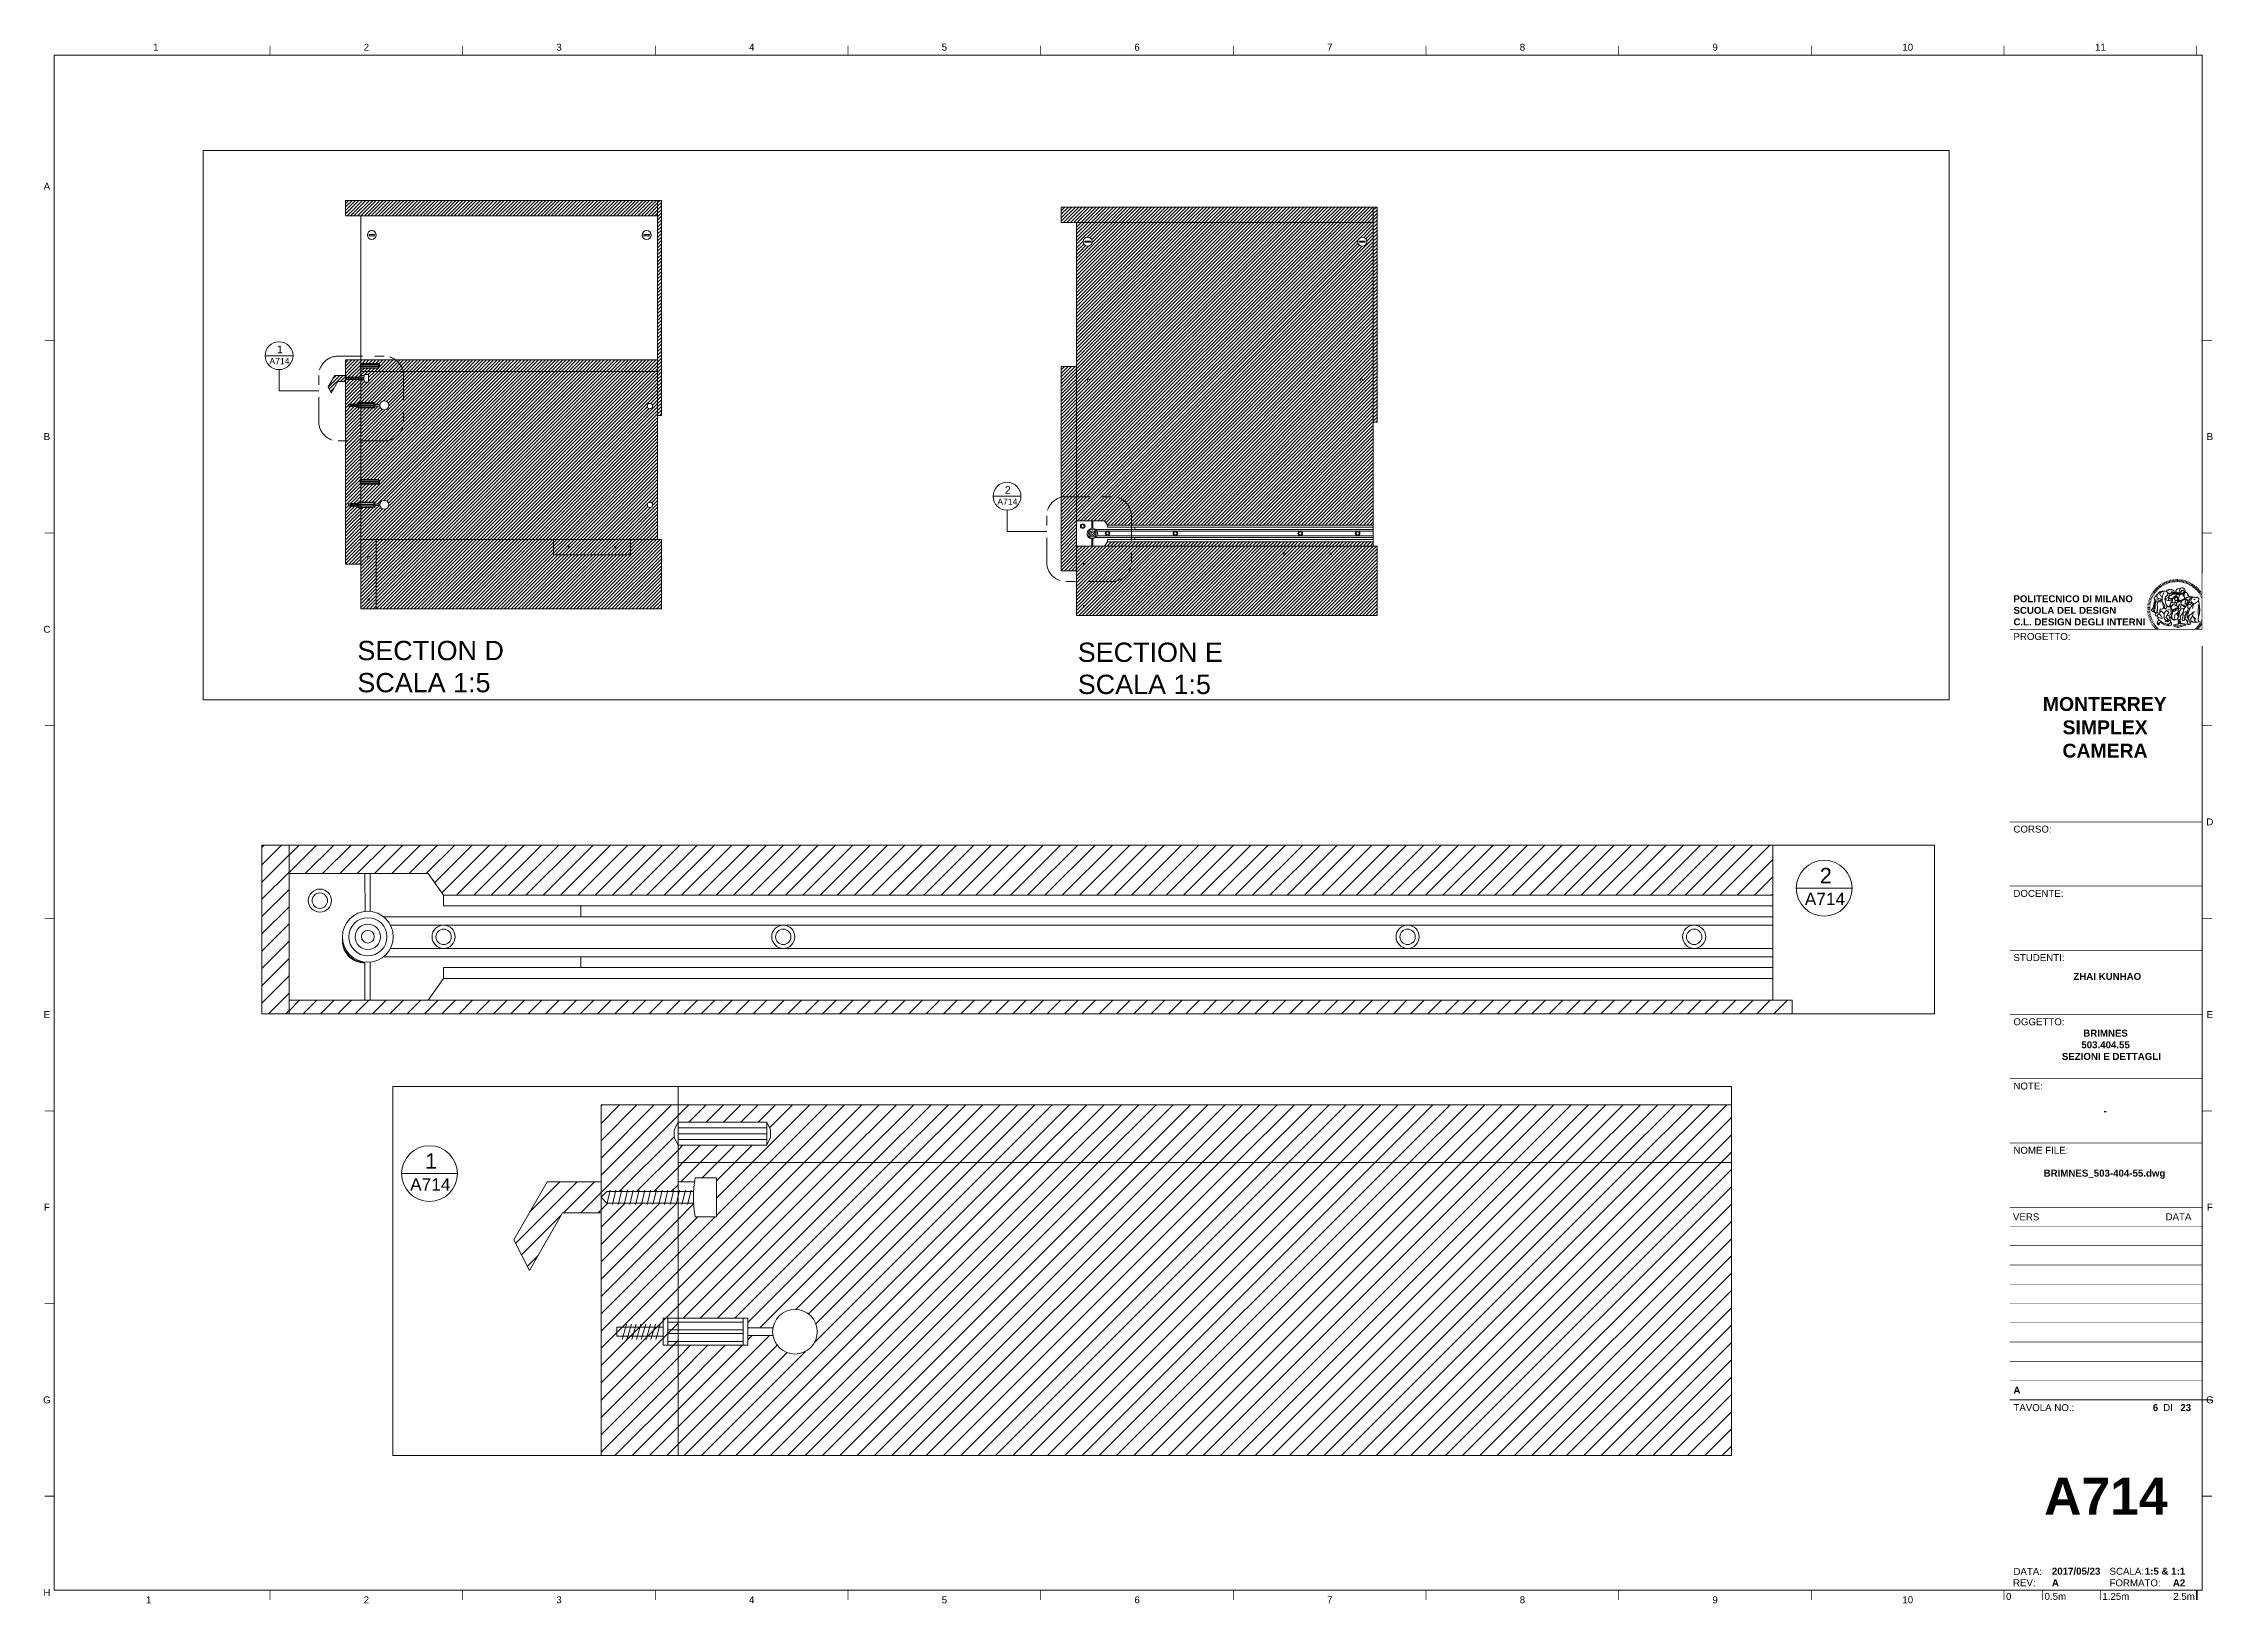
# Paper-space layout 'A714' of a CAD drawing. Header units: centimetres, sheet in millimetres. Extents: x 13 to 579, y 4 to 408.
import ezdxf
from ezdxf.enums import TextEntityAlignment as Align
from ezdxf.xclip import XClip

# ---------------------------------------------------------------- set-up
doc = ezdxf.new("R2010")
doc.units = ezdxf.units.CM
doc.header["$XCLIPFRAME"] = 2
doc.set_wipeout_variables(frame=1)
doc.linetypes.add('DASHED', pattern=[19.05, 12.7, -6.35])
for name, color, linetype, lineweight in [('A-ANNO-SYMB', 3, 'Continuous', 18), ('A-ELEV-MBE', 8, 'Continuous', 9), ('A-FURN', 8, 'Continuous', 18), ('A-SECT-MCUT1', 7, 'Continuous', 13), ('G-ANNO-LOGO', 3, 'Continuous', 18), ('G-ANNO-TEXT', 3, 'Continuous', 18), ('G-ANNO-TTLB', 3, 'Continuous', 18)]:
    doc.layers.add(name, color=color, linetype=linetype, lineweight=lineweight)
doc.layers.add('G-ANNO-NPLT', color=2, linetype='Continuous', lineweight=18, plot=False)
doc.styles.add('ARIAL', font='arial.ttf')
doc.styles.add('ARIAL-BOLD', font='arialbd.ttf')
doc.styles.add('E-ARIAL', font='arial.ttf')
doc.styles.get("Standard").update_dxf_attribs({"font": ''})
doc.styles.get('Standard').set_extended_font_data('@Microsoft YaHei')
pattern_1 = [(45, (-223.81506, 687.6002), (-0.4490128, 0.4490128), [])]
pattern_2 = [(45, (-26.95455, 174.87735), (-0.4490128, 0.4490128), [])]
pattern_3 = [(45, (-285.1496, 510.4826), (-0.4490128, 0.4490128), [])]
pattern_4 = [(45, (-52.9898, 173.169), (-0.4490128, 0.4490128), [])]
pattern_5 = [(45, (3493.503, -1023.683), (-2.245064, 2.245064), [])]
pattern_6 = [(45, (4357.8738, -1061.7606), (-2.245064, 2.245064), [])]
pattern_7 = [(45, (5262.159, -1071.4377), (-2.245064, 2.245064), [])]

psp = doc.layouts.new('A714')

# ---------------------------------------------------------------- texts
at = {"layer": 'G-ANNO-TEXT', "style": 'ARIAL'}
for s, p in [('1', (42.15, 407.56)), ('2', (96.8, 407.56)), ('3', (146.8, 407.56)), ('4', (196.8, 407.56)), ('5', (246.8, 407.56)), ('6', (296.8, 407.56)), ('7', (346.8, 407.56)), ('8', (396.8, 407.56)), ('9', (446.8, 407.56)), ('10', (496.8, 407.56)), ('11', (546.8, 407.56)), ('A', (13.89, 371.47)), ('B', (13.89, 306.49)), ('B', (575.2, 306.49)), ('C', (13.89, 256.49)), ('D', (575.2, 206.49)), ('E', (13.89, 156.49)), ('E', (575.2, 156.49)), ('F', (13.89, 106.49)), ('F', (575.2, 106.49)), ('G', (13.89, 56.49)), ('G', (575.2, 56.49)), ('H', (13.89, 6.49)), ('1', (40.29, 4.59)), ('2', (96.8, 4.59)), ('3', (146.8, 4.59)), ('4', (196.8, 4.59)), ('5', (246.8, 4.59)), ('6', (296.8, 4.59)), ('7', (346.8, 4.59)), ('8', (396.8, 4.59)), ('9', (446.8, 4.59)), ('10', (496.8, 4.59))]:
    psp.add_text(s, height=1.8, dxfattribs=at).set_placement(p, align=Align.MIDDLE_CENTER)
at = {"layer": 'G-ANNO-TEXT', "char_height": 5, "attachment_point": 1}
for s, insert in [('{\\fArial|b0|i0|c134|p34;SECTION D \\PSCALA 1:5}', (94.46, 253.47)), ('{\\fArial|b0|i0|c134|p34;SECTION E \\PSCALA 1:5}', (281.41, 253.02))]:
    psp.add_mtext_dynamic_manual_height_columns(s, width=76.0455, gutter_width=1, heights=[0], dxfattribs=dict(at, insert=insert))

# ---------------------------------------------------------------- blocks, each defined once
blk = doc.blocks.new('*U37')
at = {"layer": 'G-ANNO-TTLB'}
for points, const_width in [([(0, -2.5), (0, 0)], 0.18), ([(10, 0), (10, -2.5)], 0.18), ([(25, 0), (25, -2.5)], 0.18), ([(50, 0), (50, -2.5)], 0.48)]:
    blk.add_lwpolyline(points, dxfattribs=dict(at, const_width=const_width))
at = {"layer": 'G-ANNO-TEXT', "style": 'E-ARIAL'}
blk.add_text('0', height=1.8, dxfattribs=at).set_placement((1.2, -0.7), align=Align.TOP_CENTER)
for s, p in [('0.5m', (10.5, -2.5)), ('1.25m', (25.5, -2.5))]:
    blk.add_text(s, height=1.8, dxfattribs=at).set_placement(p)
blk.add_text('2.5m', height=1.8, dxfattribs=at).set_placement((49.5, -2.5), align=Align.RIGHT)
blk = doc.blocks.new('logoPolimi')
for p, q in [((-1.58, 1.77), (-1.44, 1.61)), ((-1.49, 1.84), (-1.36, 1.68)), ((-1.41, 1.91), (-1.28, 1.74)), ((-1.32, 1.97), (-1.2, 1.8)), ((-1.22, 2.03), (-1.11, 1.85)), ((-1.13, 2.09), (-1.03, 1.9)), ((-1.03, 2.14), (-0.94, 1.95)), ((-0.93, 2.18), (-0.84, 1.99)), ((-0.83, 2.22), (-0.75, 2.03)), ((-0.72, 2.26), (-0.66, 2.06)), ((-0.61, 2.29), (-0.56, 2.09)), ((-0.51, 2.32), (-0.46, 2.11)), ((-0.4, 2.34), (-0.36, 2.13)), ((-0.29, 2.35), (-0.26, 2.14)), ((-0.18, 2.36), (-0.16, 2.15)), ((-0.07, 2.37), (-0.06, 2.16)), ((0.04, 2.37), (0.04, 2.16)), ((0.15, 2.36), (0.14, 2.16)), ((0.26, 2.36), (0.24, 2.15)), ((0.37, 2.34), (0.34, 2.13)), ((0.48, 2.32), (0.44, 2.12)), ((0.59, 2.3), (0.54, 2.09)), ((0.69, 2.27), (0.63, 2.07)), ((0.8, 2.23), (0.73, 2.03)), ((0.9, 2.19), (0.82, 2)), ((1, 2.15), (0.91, 1.96)), ((1.1, 2.1), (1, 1.91)), ((1.2, 2.04), (1.09, 1.86)), ((1.29, 1.99), (1.18, 1.81)), ((1.38, 1.92), (1.26, 1.75)), ((1.47, 1.86), (1.34, 1.69)), ((1.56, 1.79), (1.42, 1.63)), ((-2.37, 0.12), (-2.16, 0.11)), ((-2.37, 0.01), (-2.16, 0.01)), ((-2.36, 0.23), (-2.15, 0.21)), ((-2.35, 0.34), (-2.14, 0.31)), ((-2.33, 0.45), (-2.12, 0.41)), ((-2.3, 0.55), (-2.1, 0.51)), ((-2.28, 0.66), (-2.07, 0.6)), ((-2.24, 0.77), (-2.04, 0.7)), ((-2.2, 0.87), (-2.01, 0.79)), ((-2.16, 0.97), (-1.97, 0.89)), ((-2.11, 1.07), (-1.93, 0.98)), ((-2.06, 1.17), (-1.88, 1.07)), ((-2.01, 1.26), (-1.83, 1.15)), ((-1.94, 1.36), (-1.77, 1.24)), ((-1.88, 1.45), (-1.71, 1.32)), ((-1.84, 0.03), (-1.82, 0.35)), ((-1.81, 1.53), (-1.65, 1.4)), ((-1.74, 1.61), (-1.58, 1.47)), ((-1.73, 0.59), (-1.73, 0.59)), ((-1.73, 0.59), (-1.73, 0.59)), ((-1.66, 1.69), (-1.51, 1.54)), ((-1.65, 0.57), (-1.65, 0.57)), ((-1.59, 1.12), (-1.59, 1.12)), ((-1.51, 0.55), (-1.51, 0.55)), ((-1.51, 0.55), (-1.51, 0.55)), ((-1.31, 0.79), (-1.21, 0.75)), ((-1.21, 0.75), (-1.31, 0.79)), ((-1.21, 0.75), (-1.31, 0.79)), ((-1.21, 0.75), (-1.21, 0.75)), ((-1.21, 0.75), (-1.21, 0.75)), ((-1.19, 0.76), (-1.19, 0.76)), ((-1.19, 0.76), (-1.19, 0.76)), ((-1.17, 0.99), (-1.18, 0.99)), ((-1.18, 0.99), (-1.17, 0.99)), ((-1.16, 0.57), (-1.16, 0.57)), ((-1.16, 0.57), (-1.16, 0.57)), ((-1.1, 0.01), (-0.99, 0.06)), ((-0.99, 0.06), (-1.1, 0.01)), ((-0.99, 0.06), (-1.1, 0.01)), ((-0.99, 0.06), (-0.99, 0.06)), ((-0.99, 0.06), (-0.99, 0.06)), ((-0.97, 0.79), (-0.98, 0.79)), ((-0.89, 0.84), (-0.97, 0.79)), ((-0.97, 0.79), (-0.89, 0.84)), ((-0.96, 1.41), (-0.96, 1.41)), ((-0.96, 1.41), (-0.96, 1.41)), ((-0.89, 0.84), (-0.82, 0.87)), ((-0.82, 0.87), (-0.89, 0.84)), ((-0.89, 0.84), (-0.82, 0.87)), ((-0.88, 0.83), (-0.89, 0.84)), ((-0.85, 1.39), (-0.85, 1.39)), ((-0.85, 1.39), (-0.85, 1.39)), ((-0.84, 0.14), (-0.84, 0.14)), ((-0.77, 1.08), (-0.78, 1.08)), ((-0.78, 1.08), (-0.77, 1.08)), ((-0.61, 1.12), (-0.77, 1.08)), ((-0.77, 1.08), (-0.61, 1.12)), ((-0.77, 1.08), (-0.61, 1.12)), ((-0.75, 1.3), (-0.76, 1.29)), ((-0.76, 1.29), (-0.75, 1.3)), ((-0.65, 0.99), (-0.7, 0.96)), ((-0.69, 0.18), (-0.68, 0.18)), ((-0.66, 0.93), (-0.66, 0.93)), ((-0.66, 0.93), (-0.64, 0.93)), ((-0.66, 0.93), (-0.66, 0.93)), ((-0.66, 0.93), (-0.66, 0.93)), ((-0.63, 1.01), (-0.63, 1.01)), ((-0.63, 1.01), (-0.62, 1.01)), ((-0.63, 0.66), (-0.63, 0.66)), ((-0.6, 1.12), (-0.61, 1.12)), ((-0.61, 1.12), (-0.6, 1.12)), ((-0.61, 1.12), (-0.6, 1.12)), ((-0.61, 0.86), (-0.57, 0.85)), ((-0.57, 0.85), (-0.61, 0.86)), ((-0.61, 0.86), (-0.57, 0.85)), ((-0.53, 1.08), (-0.6, 1.12)), ((-0.6, 1.12), (-0.6, 1.11)), ((-0.6, 1.12), (-0.53, 1.08)), ((-0.57, 0.8), (-0.59, 0.8)), ((-0.57, 0.85), (-0.53, 0.84)), ((-0.57, 0.85), (-0.57, 0.85)), ((-0.57, 0.85), (-0.57, 0.85)), ((-0.57, 0.85), (-0.53, 0.84)), ((-0.56, 0.29), (-0.49, 0.48)), ((-0.56, 0.14), (-0.56, 0.29)), ((-0.5, 0.11), (-0.56, 0.14)), ((-0.53, 0.84), (-0.51, 0.84)), ((-0.53, 0.84), (-0.51, 0.84)), ((-0.53, 0.84), (-0.53, 0.84)), ((-0.51, 0.11), (-0.51, 0.11)), ((-0.51, 0.11), (-0.51, 0.11)), ((-0.34, 0.33), (-0.5, 0.11)), ((-0.49, 0.48), (-0.41, 0.55)), ((-0.42, 0.8), (-0.47, 0.79)), ((-0.42, 0.8), (-0.47, 0.79)), ((-0.47, 0.79), (-0.45, 0.76)), ((-0.47, 0.79), (-0.45, 0.76)), ((-0.45, 1.14), (-0.42, 1.11)), ((-0.42, 1.26), (-0.36, 1.22)), ((-0.41, 0.55), (-0.34, 0.49)), ((-0.4, 1.37), (-0.38, 1.38)), ((-0.39, 1.37), (-0.4, 1.37)), ((-0.35, 1.33), (-0.4, 1.37)), ((-0.39, 1.24), (-0.4, 1.23)), ((-0.38, 1.14), (-0.38, 1.14)), ((-0.34, 0.49), (-0.09, 0.48)), ((-0.16, 0.32), (-0.34, 0.33)), ((-0.14, 0.32), (-0.31, 0.34)), ((-0.28, 1.3), (-0.29, 1.3)), ((-0.28, 1.3), (-0.28, 1.3)), ((-0.16, 1.24), (-0.16, 1.25)), ((-0.16, 1.25), (-0.16, 1.25)), ((-0.16, 0.49), (-0.14, 0.64)), ((-0.06, 0.27), (-0.16, 0.32)), ((-0.1, 0.88), (-0.09, 0.87)), ((-0.08, 1.37), (-0.08, 1.38)), ((-0.08, 1.23), (-0.05, 1.21)), ((-0.05, 1.21), (-0.08, 1.23)), ((-0.08, 1.23), (-0.05, 1.21)), ((-0.03, 0.26), (-0.06, 0.27)), ((-0.05, 1.21), (-0.04, 1.21)), ((-0.04, 1.21), (-0.05, 1.21)), ((-0.04, 1.21), (-0.04, 1.21)), ((-0.04, 1.21), (-0.04, 1.21)), ((-0.04, 0.48), (-0.03, 0.26)), ((0.03, 1.15), (0.03, 1.15)), ((0.03, 0.66), (0.03, 0.67)), ((0.07, 0.58), (0.07, 0.57)), ((0.1, 1.18), (0.1, 1.18)), ((0.1, 0.84), (0.1, 0.84)), ((0.13, 1.32), (0.17, 1.19)), ((0.14, 0.71), (0.34, 0.65)), ((0.31, 0.56), (0.17, 0.63)), ((0.27, 1.61), (0.27, 1.61)), ((0.27, 1.61), (0.27, 1.61)), ((0.27, 1.61), (0.27, 1.61)), ((0.29, 1.29), (0.29, 1.29)), ((0.29, 1.29), (0.29, 1.29)), ((0.29, 1.29), (0.29, 1.29)), ((0.29, 1.29), (0.29, 1.29)), ((0.33, 0.49), (0.34, 0.49)), ((0.33, 0.03), (0.35, 0.03)), ((0.33, 0.03), (0.35, 0.03)), ((0.34, 0.65), (0.34, 0.64)), ((0.35, 0.03), (0.57, 0.06)), ((0.35, 0.03), (0.57, 0.06)), ((0.35, 0.03), (0.35, 0.03)), ((0.35, 0.03), (0.35, 0.03)), ((0.38, 1.36), (0.37, 1.35)), ((0.38, 0.34), (0.37, 0.34)), ((0.38, 0.34), (0.38, 0.34)), ((0.43, 0.67), (0.39, 0.64)), ((0.49, 1.05), (0.51, 1.13)), ((0.51, 1.13), (0.49, 1.05)), ((0.49, 1.05), (0.51, 1.13)), ((0.51, 1.31), (0.5, 1.29)), ((0.51, 1.13), (0.52, 1.23)), ((0.52, 1.23), (0.51, 1.23)), ((0.51, 1.23), (0.52, 1.23)), ((0.52, 1.23), (0.51, 1.13)), ((0.51, 1.13), (0.52, 1.23)), ((0.52, 1.24), (0.6, 1.37)), ((0.52, 1.23), (0.6, 1.36)), ((0.6, 1.36), (0.52, 1.23)), ((0.52, 1.23), (0.52, 1.23)), ((0.52, 1.23), (0.52, 1.24)), ((0.52, 1.23), (0.52, 1.23)), ((0.55, 1.07), (0.53, 1.06)), ((0.53, 1.04), (0.53, 1.06)), ((0.53, 1.05), (0.53, 1.04)), ((0.54, 0.3), (0.63, 0.32)), ((0.54, -0.08), (0.61, 0.06)), ((0.61, 0.06), (0.54, -0.08)), ((0.54, -0.08), (0.61, 0.06)), ((0.56, 0.19), (0.59, 0.21)), ((0.57, 1.07), (0.57, 1.07)), ((0.57, 1.07), (0.57, 1.07)), ((0.57, 1.07), (0.57, 1.07)), ((0.57, 1.07), (0.57, 1.07)), ((0.57, 1.07), (0.57, 1.07)), ((0.57, 1.07), (0.57, 1.07)), ((0.57, 1.07), (0.57, 1.07)), ((0.58, 0.3), (0.59, 0.29)), ((0.59, 0.78), (0.59, 0.79)), ((0.59, 0.79), (0.59, 0.79)), ((0.59, 0.79), (0.59, 0.79)), ((0.59, 0.79), (0.59, 0.78)), ((0.61, 0.06), (0.6, 0.07)), ((0.6, 0.07), (0.61, 0.06)), ((0.61, 0.06), (0.61, 0.07)), ((0.62, 0.21), (0.65, 0.22)), ((0.64, 1.37), (0.65, 1.37)), ((0.69, 0.86), (0.68, 0.86)), ((0.68, 0.86), (0.69, 0.86)), ((0.68, 0.76), (0.68, 0.76)), ((0.76, 0.26), (0.76, 0.26)), ((0.82, 0.35), (0.84, 0.36)), ((0.82, 0.35), (0.82, 0.35)), ((0.84, 0.36), (0.84, 0.37)), ((0.85, 0.34), (1.05, 0.35)), ((0.93, 1.05), (0.93, 1.05)), ((0.93, 1.05), (0.93, 1.05)), ((0.93, 1.05), (0.93, 1.04)), ((0.93, 1.05), (0.93, 1.05)), ((0.97, 0.66), (0.96, 0.66)), ((1.01, 0.97), (0.98, 0.96)), ((1.17, 0.96), (1.17, 0.95)), ((1.17, 0.95), (1.17, 0.95)), ((1.34, 0.37), (1.26, 0.04)), ((1.27, 0.37), (1.27, 0.38)), ((1.28, 0.95), (1.28, 0.95)), ((1.37, 0.73), (1.46, 0.81)), ((1.41, 0.4), (1.41, 0.41)), ((1.64, 1.71), (1.49, 1.56)), ((1.49, 0.9), (1.57, 0.92)), ((1.72, 1.63), (1.56, 1.49)), ((1.67, 0.6), (1.57, 0.53)), ((1.79, 1.55), (1.63, 1.41)), ((1.86, 1.47), (1.7, 1.34)), ((1.93, 1.38), (1.76, 1.26)), ((1.99, 1.29), (1.81, 1.17)), ((2.05, 1.19), (1.87, 1.09)), ((2.1, 1.1), (1.92, 1)), ((2.15, 1), (1.96, 0.91)), ((2.19, 0.9), (2, 0.82)), ((2.23, 0.79), (2.04, 0.72)), ((2.27, 0.69), (2.07, 0.63)), ((2.3, 0.58), (2.09, 0.53)), ((2.32, 0.47), (2.12, 0.43)), ((2.34, 0.37), (2.13, 0.33)), ((2.36, 0.26), (2.15, 0.23)), ((2.37, 0.15), (2.16, 0.13)), ((2.37, 0.04), (2.16, 0.03)), ((-2.37, -0.1), (-2.16, -0.09)), ((-2.36, -0.21), (-2.15, -0.19)), ((-2.35, -0.32), (-2.14, -0.29)), ((-2.33, -0.43), (-2.12, -0.39)), ((-2.31, -0.54), (-2.1, -0.49)), ((-2.28, -0.65), (-2.08, -0.59)), ((-2.25, -0.75), (-2.05, -0.69)), ((-2.21, -0.86), (-2.02, -0.78)), ((-2.17, -0.96), (-1.98, -0.87)), ((-2.12, -1.06), (-1.93, -0.96)), ((-2.07, -1.16), (-1.89, -1.05)), ((-2.04, -0.15), (-1.97, -0.2)), ((-2.01, -1.25), (-1.84, -1.14)), ((-1.95, -1.34), (-1.78, -1.22)), ((-1.89, -1.43), (-1.72, -1.31)), ((-1.82, -1.52), (-1.66, -1.38)), ((-1.75, -1.6), (-1.59, -1.46)), ((-1.67, -1.68), (-1.52, -1.53)), ((-1.58, -0.12), (-1.6, -0.18)), ((-1.6, -0.18), (-1.58, -0.28)), ((-1.57, -0.54), (-1.59, -0.54)), ((-1.59, -0.54), (-1.59, -0.54)), ((-1.59, -1.76), (-1.45, -1.6)), ((-1.56, -0.32), (-1.56, -0.31)), ((-1.56, -0.31), (-1.56, -0.31)), ((-1.53, -0.65), (-1.53, -0.65)), ((-1.53, -0.65), (-1.53, -0.65)), ((-1.51, -1.83), (-1.37, -1.67)), ((-1.48, -0.86), (-1.48, -0.85)), ((-1.42, -0.37), (-1.42, -0.37)), ((-1.42, -1.9), (-1.29, -1.73)), ((-1.38, -0.46), (-1.38, -0.46)), ((-1.31, -0.24), (-1.31, -0.23)), ((-1.31, -0.23), (-1.31, -0.24)), ((-1.23, -0.19), (-1.23, -0.19)), ((-1.23, -0.19), (-1.23, -0.19)), ((-1.23, -0.19), (-1.23, -0.19)), ((-1.23, -0.19), (-1.23, -0.19)), ((-1.01, -0.39), (-1.02, -0.39)), ((-1.02, -0.39), (-1.01, -0.39)), ((-1.02, -0.7), (-1.02, -0.7)), ((-1.02, -0.7), (-1.02, -0.7)), ((-1.02, -0.7), (-1.02, -0.7)), ((-0.79, -0.51), (-0.83, -0.58)), ((-0.83, -0.58), (-0.79, -0.51)), ((-0.83, -0.58), (-0.79, -0.51)), ((-0.78, -1.05), (-0.83, -0.94)), ((-0.83, -0.94), (-0.78, -1.05)), ((-0.83, -0.94), (-0.83, -0.94)), ((-0.83, -0.94), (-0.78, -1.05)), ((-0.82, -1.23), (-0.82, -1.23)), ((-0.82, -1.23), (-0.77, -1.23)), ((-0.77, -1.23), (-0.82, -1.23)), ((-0.82, -1.23), (-0.82, -1.23)), ((-0.77, -1.23), (-0.82, -1.23)), ((-0.75, -0.96), (-0.8, -0.89)), ((-0.8, -0.89), (-0.79, -0.92)), ((-0.79, -0.92), (-0.8, -0.89)), ((-0.8, -0.89), (-0.75, -0.96)), ((-0.79, -0.92), (-0.8, -0.89)), ((-0.8, -0.89), (-0.8, -0.89)), ((-0.8, -0.89), (-0.75, -0.96)), ((-0.79, -0.92), (-0.78, -0.95)), ((-0.78, -0.95), (-0.79, -0.92)), ((-0.78, -0.95), (-0.79, -0.92)), ((-0.77, -0.49), (-0.78, -0.48)), ((-0.78, -0.48), (-0.77, -0.49)), ((-0.78, -0.95), (-0.76, -1)), ((-0.76, -1), (-0.78, -0.95)), ((-0.76, -1), (-0.78, -0.95)), ((-0.71, -0.89), (-0.75, -0.87)), ((-0.75, -0.87), (-0.71, -0.89)), ((-0.75, -0.87), (-0.71, -0.89)), ((-0.72, -1.01), (-0.75, -0.96)), ((-0.75, -0.96), (-0.72, -1.01)), ((-0.75, -0.96), (-0.72, -1.01)), ((-0.64, -0.93), (-0.71, -0.89)), ((-0.71, -0.89), (-0.64, -0.93)), ((-0.71, -0.89), (-0.64, -0.93)), ((-0.66, -0.53), (-0.66, -0.53)), ((-0.66, -0.53), (-0.66, -0.53)), ((-0.66, -0.53), (-0.66, -0.53)), ((-0.39, -0.81), (-0.51, -0.69)), ((-0.51, -1.04), (-0.5, -1.04)), ((-0.48, -0.42), (-0.48, -0.42)), ((-0.48, -0.42), (-0.48, -0.42)), ((-0.48, -0.42), (-0.48, -0.42)), ((-0.41, -0.51), (-0.41, -0.51)), ((-0.38, -0.05), (-0.39, -0.12)), ((-0.39, -0.12), (-0.37, -0.1)), ((-0.35, -0.14), (-0.37, -0.08)), ((-0.37, -0.09), (-0.37, -0.09)), ((-0.33, -0.12), (-0.35, -0.14)), ((-0.32, -0.14), (-0.35, -0.14)), ((-0.35, -0.18), (-0.34, -0.22)), ((-0.34, -0.08), (-0.29, -0.16)), ((-0.34, -0.22), (-0.34, -0.22)), ((-0.27, -0.17), (-0.32, -0.14)), ((-0.25, -0.91), (-0.26, -0.9)), ((-0.26, -1.29), (0.1, -1.2)), ((0.1, -1.2), (-0.26, -1.29)), ((0.08, -1.4), (-0.26, -1.29)), ((-0.26, -1.29), (0.08, -1.4)), ((-0.26, -1.38), (-0.26, -1.29)), ((-0.26, -1.29), (-0.26, -1.29)), ((-0.26, -1.29), (-0.26, -1.38)), ((-0.26, -1.29), (0.08, -1.4)), ((-0.26, -1.29), (-0.26, -1.29)), ((0.08, -1.49), (-0.26, -1.38)), ((-0.26, -1.38), (0.09, -1.49)), ((-0.14, -0.15), (-0.16, -0.13)), ((-0.11, -0.04), (-0.12, -0.05)), ((-0.04, -0.41), (-0.01, -0.44)), ((-0.01, -0.44), (-0.04, -0.41)), ((-0.04, -0.41), (-0.01, -0.44)), ((0.07, -0.84), (0.07, -0.84)), ((0.07, -0.84), (0.07, -0.84)), ((0.1, -1.2), (0.08, -1.32)), ((0.08, -1.32), (0.13, -1.2)), ((0.08, -1.4), (0.72, -1.22)), ((0.72, -1.22), (0.08, -1.4)), ((0.08, -1.4), (0.72, -1.22)), ((0.72, -1.31), (0.08, -1.49)), ((0.08, -1.44), (0.08, -1.4)), ((0.08, -1.4), (0.08, -1.44)), ((0.08, -1.4), (0.08, -1.49)), ((0.08, -1.49), (0.08, -1.44)), ((0.08, -1.44), (0.08, -1.44)), ((0.08, -1.44), (0.08, -1.45)), ((0.08, -1.45), (0.08, -1.46)), ((0.08, -1.46), (0.08, -1.49)), ((0.1, -1.01), (0.09, -0.86)), ((0.1, -1.01), (0.09, -0.86)), ((0.09, -1.49), (0.72, -1.31)), ((0.1, -1.2), (0.12, -1.04)), ((0.12, -1.04), (0.1, -1.2)), ((0.13, -1.2), (0.1, -1.2)), ((0.1, -1.2), (0.13, -1.2)), ((0.13, -1.2), (0.1, -1.2)), ((0.1, -1.2), (0.1, -1.2)), ((0.11, -0.44), (0.11, -0.44)), ((0.11, -0.44), (0.11, -0.44)), ((0.12, -0.21), (0.12, -0.21)), ((0.12, -0.21), (0.12, -0.21)), ((0.12, -0.21), (0.12, -0.21)), ((0.12, -0.21), (0.12, -0.21)), ((0.12, -0.21), (0.12, -0.21)), ((0.12, -0.21), (0.12, -0.21)), ((0.12, -0.21), (0.12, -0.21)), ((0.12, -0.21), (0.12, -0.21)), ((0.12, -0.21), (0.12, -0.21)), ((0.12, -0.21), (0.12, -0.21)), ((0.12, -0.21), (0.12, -0.21)), ((0.12, -0.21), (0.12, -0.21)), ((0.12, -0.21), (0.12, -0.21)), ((0.12, -0.56), (0.14, -0.53)), ((0.14, -0.53), (0.12, -0.56)), ((0.12, -0.56), (0.14, -0.53)), ((0.12, -1.04), (0.12, -1.04)), ((0.12, -1.04), (0.12, -1.04)), ((0.12, -1.04), (0.12, -1.04)), ((0.21, -0.99), (0.13, -1.2)), ((0.13, -1.2), (0.21, -0.99)), ((0.36, -1.14), (0.13, -1.2)), ((0.13, -1.2), (0.26, -1.17)), ((0.14, -0.53), (0.16, -0.49)), ((0.16, -0.49), (0.14, -0.53)), ((0.14, -0.53), (0.16, -0.49)), ((0.16, -0.49), (0.16, -0.49)), ((0.16, -0.49), (0.16, -0.49)), ((0.28, -1.19), (0.21, -0.99)), ((0.21, -0.99), (0.31, -1.27)), ((0.24, -0.17), (0.24, -0.16)), ((0.24, -0.16), (0.24, -0.17)), ((0.25, -0.84), (0.25, -0.88)), ((0.25, -0.88), (0.25, -0.84)), ((0.25, -0.88), (0.25, -0.84)), ((0.25, -0.88), (0.29, -1.17)), ((0.26, -0.88), (0.25, -0.88)), ((0.31, -1.27), (0.25, -0.88)), ((0.26, -1.17), (0.28, -1.16)), ((0.28, -1.16), (0.36, -1.14)), ((0.29, -1.17), (0.28, -1.19)), ((0.36, -1.14), (0.72, -1.22)), ((0.72, -1.22), (0.36, -1.14)), ((0.49, -0.31), (0.49, -0.31)), ((0.49, -0.31), (0.49, -0.31)), ((0.5, -0.27), (0.5, -0.27)), ((0.51, -0.27), (0.51, -0.27)), ((0.72, -0.81), (0.75, -0.89)), ((0.72, -1.22), (0.72, -1.31)), ((0.72, -1.31), (0.72, -1.22)), ((0.74, -0.23), (0.74, -0.23)), ((0.74, -0.23), (0.75, -0.24)), ((0.75, -0.23), (0.75, -0.23)), ((0.86, -0.25), (0.82, -0.34)), ((0.87, -0.22), (0.86, -0.23)), ((0.87, -0.22), (0.86, -0.25)), ((0.96, -0.58), (0.96, -0.57)), ((1.05, -1.05), (1.04, -1.05)), ((1.31, -0.27), (1.3, -0.26)), ((1.3, -0.26), (1.3, -0.26)), ((1.3, -0.26), (1.3, -0.26)), ((1.3, -0.26), (1.31, -0.27)), ((1.3, -0.26), (1.3, -0.26)), ((1.46, -1.87), (1.33, -1.7)), ((1.54, -1.8), (1.41, -1.64)), ((1.63, -1.72), (1.48, -1.57)), ((1.71, -1.65), (1.55, -1.5)), ((1.78, -1.57), (1.62, -1.43)), ((1.85, -1.48), (1.69, -1.35)), ((1.92, -1.39), (1.75, -1.27)), ((1.98, -1.3), (1.81, -1.19)), ((2.04, -1.21), (1.86, -1.1)), ((2.09, -1.11), (1.91, -1.01)), ((2.14, -1.01), (1.95, -0.92)), ((2.19, -0.91), (1.99, -0.83)), ((2.23, -0.81), (2.03, -0.74)), ((2.26, -0.7), (2.06, -0.64)), ((2.29, -0.6), (2.09, -0.55)), ((2.32, -0.49), (2.11, -0.45)), ((2.34, -0.38), (2.13, -0.35)), ((2.35, -0.27), (2.15, -0.25)), ((2.37, -0.08), (2.16, -0.07)), ((2.36, -0.16), (2.16, -0.15)), ((-1.33, -1.96), (-1.21, -1.79)), ((-1.24, -2.02), (-1.13, -1.84)), ((-1.14, -2.08), (-1.04, -1.89)), ((-1.04, -2.13), (-0.95, -1.94)), ((-0.94, -2.18), (-0.86, -1.98)), ((-0.84, -2.22), (-0.77, -2.02)), ((-0.74, -2.25), (-0.67, -2.05)), ((-0.63, -2.29), (-0.57, -2.08)), ((-0.52, -2.31), (-0.48, -2.11)), ((-0.42, -2.33), (-0.38, -2.13)), ((-0.31, -2.35), (-0.28, -2.14)), ((-0.2, -2.36), (-0.18, -2.15)), ((-0.09, -2.37), (-0.08, -2.16)), ((0.03, -2.37), (0.02, -2.16)), ((0.14, -2.37), (0.12, -2.16)), ((0.25, -2.36), (0.22, -2.15)), ((0.35, -2.34), (0.32, -2.14)), ((0.46, -2.32), (0.42, -2.12)), ((0.57, -2.3), (0.52, -2.1)), ((0.68, -2.27), (0.62, -2.07)), ((0.78, -2.24), (0.71, -2.04)), ((0.89, -2.2), (0.81, -2)), ((0.99, -2.15), (0.9, -1.96)), ((1.09, -2.11), (0.99, -1.92)), ((1.19, -2.05), (1.08, -1.87)), ((1.28, -2), (1.17, -1.82)), ((1.37, -1.93), (1.25, -1.76))]:
    blk.add_line(p, q)
for points in [[(-1.9, 0.12), (-1.94, 0.02), (-2.05, -0.09), (-2.05, -0.09)], [(-1.86, 0.38), (-1.86, 0.38), (-1.87, 0.19), (-1.9, 0.12)], [(-1.76, 0.6), (-1.76, 0.6), (-1.84, 0.57), (-1.86, 0.38)], [(-1.86, -0.04), (-1.84, 0.02), (-1.84, 0.03), (-1.84, 0.03)], [(-1.82, 0.78), (-1.83, 0.8), (-1.85, 0.86), (-1.83, 0.88)], [(-1.82, 0.78), (-1.83, 0.8), (-1.85, 0.86), (-1.83, 0.88)], [(-1.83, 0.88), (-1.81, 0.9), (-1.76, 0.96), (-1.76, 0.96)], [(-1.83, 0.88), (-1.81, 0.9), (-1.76, 0.96), (-1.76, 0.96)], [(-1.76, 0.6), (-1.83, 0.7), (-1.78, 0.74), (-1.78, 0.74)], [(-1.78, 0.74), (-1.79, 0.74), (-1.83, 0.7), (-1.76, 0.6)], [(-1.78, 0.74), (-1.8, 0.76), (-1.81, 0.78), (-1.82, 0.78)], [(-1.78, 0.74), (-1.8, 0.76), (-1.81, 0.78), (-1.82, 0.78)], [(-1.82, 0.35), (-1.81, 0.5), (-1.73, 0.59), (-1.73, 0.59)], [(-1.82, -0.19), (-1.73, -0.07), (-1.75, 0.14), (-1.75, 0.3)], [(-1.75, 0.33), (-1.75, 0.17), (-1.73, -0.05), (-1.8, -0.17)], [(-1.78, 0.74), (-1.75, 0.72), (-1.72, 0.69), (-1.68, 0.7)], [(-1.68, 0.7), (-1.72, 0.69), (-1.75, 0.72), (-1.78, 0.74)], [(-1.68, 0.7), (-1.72, 0.69), (-1.75, 0.72), (-1.78, 0.74)], [(-1.78, 0.74), (-1.78, 0.74), (-1.78, 0.74), (-1.78, 0.74)], [(-1.76, 0.96), (-1.68, 1.1), (-1.59, 1.12), (-1.59, 1.12)], [(-1.76, 0.96), (-1.68, 1.1), (-1.6, 1.12), (-1.6, 1.12)], [(-1.73, 0.59), (-1.74, 0.59), (-1.75, 0.6), (-1.76, 0.6)], [(-1.73, 0.59), (-1.74, 0.59), (-1.75, 0.6), (-1.76, 0.6)], [(-1.75, 0.3), (-1.76, 0.47), (-1.65, 0.57), (-1.65, 0.57)], [(-1.65, 0.57), (-1.65, 0.57), (-1.76, 0.5), (-1.75, 0.33)], [(-1.65, 0.57), (-1.68, 0.58), (-1.7, 0.58), (-1.73, 0.59)], [(-1.65, 0.57), (-1.68, 0.58), (-1.7, 0.58), (-1.73, 0.59)], [(-1.5, 0.71), (-1.53, 0.74), (-1.61, 0.71), (-1.68, 0.7)], [(-1.68, 0.7), (-1.61, 0.71), (-1.53, 0.73), (-1.5, 0.71)], [(-1.5, 0.71), (-1.53, 0.73), (-1.61, 0.71), (-1.68, 0.7)], [(-1.51, 0.55), (-1.56, 0.56), (-1.61, 0.56), (-1.65, 0.57)], [(-1.65, 0.57), (-1.61, 0.56), (-1.56, 0.56), (-1.51, 0.55)], [(-1.51, 0.55), (-1.56, 0.56), (-1.61, 0.56), (-1.65, 0.57)], [(-1.59, 1.12), (-1.6, 1.06), (-1.61, 0.99), (-1.61, 0.97)], [(-1.61, 0.97), (-1.61, 0.99), (-1.6, 1.06), (-1.59, 1.12)], [(-1.61, 0.97), (-1.61, 0.99), (-1.6, 1.06), (-1.59, 1.12)], [(-1.61, 0.97), (-1.61, 0.95), (-1.56, 0.88), (-1.54, 0.87)], [(-1.54, 0.87), (-1.56, 0.88), (-1.61, 0.95), (-1.61, 0.97)], [(-1.54, 0.87), (-1.56, 0.88), (-1.61, 0.96), (-1.61, 0.97)], [(-1.59, 1.12), (-1.59, 1.13), (-1.59, 1.15), (-1.58, 1.16)], [(-1.59, 1.12), (-1.59, 1.13), (-1.59, 1.15), (-1.58, 1.16)], [(-1.58, 1.16), (-1.57, 1.21), (-1.52, 1.23), (-1.49, 1.25)], [(-1.58, 1.16), (-1.57, 1.21), (-1.52, 1.23), (-1.49, 1.25)], [(-1.58, 0.36), (-1.58, 0.48), (-1.51, 0.55), (-1.51, 0.55)], [(-1.51, 0.55), (-1.51, 0.55), (-1.58, 0.48), (-1.58, 0.36)], [(-1.51, 0.55), (-1.51, 0.55), (-1.58, 0.48), (-1.58, 0.36)], [(-1.55, 0.04), (-1.55, 0.08), (-1.58, 0.25), (-1.58, 0.36)], [(-1.58, 0.36), (-1.58, 0.25), (-1.55, 0.08), (-1.55, 0.04)], [(-1.58, 0.36), (-1.58, 0.25), (-1.55, 0.08), (-1.55, 0.04)], [(-1.58, -0.12), (-1.57, -0.06), (-1.55, 0.02), (-1.55, 0.04)], [(-1.55, 0.04), (-1.55, 0.02), (-1.57, -0.06), (-1.58, -0.12)], [(-1.55, 0.04), (-1.55, 0.02), (-1.56, -0.04), (-1.57, -0.1)], [(-1.54, 0.87), (-1.52, 0.85), (-1.47, 0.83), (-1.44, 0.83)], [(-1.44, 0.83), (-1.47, 0.83), (-1.52, 0.85), (-1.54, 0.87)], [(-1.45, 0.83), (-1.47, 0.83), (-1.52, 0.85), (-1.54, 0.87)], [(-1.51, 0.55), (-1.33, 0.54), (-1.16, 0.57), (-1.16, 0.57)], [(-1.16, 0.57), (-1.16, 0.57), (-1.33, 0.54), (-1.51, 0.55)], [(-1.16, 0.57), (-1.16, 0.57), (-1.33, 0.54), (-1.51, 0.55)], [(-1.5, 0.71), (-1.46, 0.68), (-1.4, 0.62), (-1.33, 0.66)], [(-1.33, 0.66), (-1.4, 0.62), (-1.46, 0.68), (-1.5, 0.71)], [(-1.33, 0.66), (-1.4, 0.62), (-1.46, 0.68), (-1.5, 0.71)], [(-1.49, 1.25), (-1.46, 1.26), (-1.42, 1.33), (-1.39, 1.36)], [(-1.49, 1.25), (-1.46, 1.27), (-1.43, 1.34), (-1.39, 1.36)], [(-1.31, 0.79), (-1.33, 0.79), (-1.42, 0.83), (-1.45, 0.83)], [(-1.44, 0.83), (-1.42, 0.83), (-1.33, 0.79), (-1.31, 0.79)], [(-1.31, 0.79), (-1.33, 0.79), (-1.42, 0.83), (-1.44, 0.83)], [(-1.35, 1.1), (-1.4, 1.17), (-1.36, 1.23), (-1.29, 1.31)], [(-1.29, 1.31), (-1.36, 1.23), (-1.4, 1.17), (-1.35, 1.1)], [(-1.35, 1.1), (-1.4, 1.17), (-1.36, 1.23), (-1.29, 1.31)], [(-1.39, 1.36), (-1.35, 1.38), (-1.26, 1.4), (-1.19, 1.41)], [(-1.39, 1.36), (-1.35, 1.38), (-1.26, 1.4), (-1.19, 1.41)], [(-1.18, 0.99), (-1.24, 0.97), (-1.3, 1.03), (-1.35, 1.1)], [(-1.35, 1.1), (-1.3, 1.03), (-1.24, 0.97), (-1.18, 0.99)], [(-1.18, 1), (-1.24, 0.97), (-1.3, 1.03), (-1.35, 1.1)], [(-1.33, 0.66), (-1.28, 0.7), (-1.23, 0.73), (-1.21, 0.75)], [(-1.21, 0.75), (-1.23, 0.73), (-1.28, 0.7), (-1.33, 0.66)], [(-1.21, 0.75), (-1.23, 0.73), (-1.28, 0.7), (-1.33, 0.66)], [(-1.29, 1.31), (-1.22, 1.39), (-1.01, 1.41), (-0.96, 1.41)], [(-0.96, 1.41), (-1.01, 1.41), (-1.22, 1.39), (-1.29, 1.31)], [(-1.29, 1.31), (-1.22, 1.39), (-1.01, 1.41), (-0.96, 1.41)], [(-1.24, -0.02), (-1.21, -0.01), (-1.1, 0.01), (-1.1, 0.01)], [(-1.1, 0.01), (-1.1, 0.01), (-1.21, -0.01), (-1.24, -0.02)], [(-1.1, 0.01), (-1.1, 0.01), (-1.21, -0.01), (-1.24, -0.02)], [(-1.21, 0.75), (-1.2, 0.75), (-1.19, 0.76), (-1.19, 0.76)], [(-1.19, 0.76), (-1.19, 0.76), (-1.2, 0.75), (-1.21, 0.75)], [(-1.19, 0.76), (-1.19, 0.76), (-1.2, 0.76), (-1.21, 0.75)], [(-1.19, 1.41), (-1.11, 1.43), (-0.97, 1.41), (-0.97, 1.41)], [(-1.19, 1.41), (-1.12, 1.43), (-0.98, 1.41), (-0.98, 1.41)], [(-1.19, 0.76), (-1.19, 0.77), (-1.18, 0.78), (-1.18, 0.79)], [(-1.18, 0.79), (-1.18, 0.78), (-1.19, 0.77), (-1.19, 0.76)], [(-1.19, 0.76), (-1.19, 0.77), (-1.19, 0.78), (-1.18, 0.79)], [(-1.18, 0.68), (-1.18, 0.68), (-1.19, 0.71), (-1.19, 0.76)], [(-1.19, 0.76), (-1.19, 0.71), (-1.18, 0.68), (-1.18, 0.68)], [(-1.18, 0.68), (-1.18, 0.68), (-1.19, 0.71), (-1.19, 0.76)], [(-1.18, 0.97), (-1.18, 0.97), (-1.18, 0.98), (-1.17, 0.99)], [(-1.17, 0.99), (-1.18, 0.98), (-1.18, 0.97), (-1.18, 0.97)], [(-1.18, 0.97), (-1.18, 0.97), (-1.18, 0.98), (-1.17, 0.99)], [(-1.18, 0.79), (-1.17, 0.86), (-1.18, 0.95), (-1.18, 0.97)], [(-1.18, 0.97), (-1.18, 0.95), (-1.17, 0.86), (-1.18, 0.79)], [(-1.18, 0.79), (-1.17, 0.86), (-1.18, 0.95), (-1.18, 0.97)], [(-1.16, 0.57), (-1.17, 0.6), (-1.18, 0.64), (-1.18, 0.68)], [(-1.18, 0.68), (-1.18, 0.64), (-1.17, 0.6), (-1.16, 0.57)], [(-1.16, 0.57), (-1.17, 0.6), (-1.18, 0.64), (-1.18, 0.68)], [(-1.17, 0.99), (-1.17, 1.03), (-1.16, 1.09), (-1.14, 1.13)], [(-1.09, 0.42), (-1.1, 0.44), (-1.14, 0.48), (-1.16, 0.57)], [(-1.16, 0.57), (-1.14, 0.48), (-1.1, 0.44), (-1.09, 0.42)], [(-1.09, 0.42), (-1.1, 0.44), (-1.14, 0.48), (-1.16, 0.57)], [(-1.14, 1.13), (-1.12, 1.18), (-1.05, 1.31), (-1.05, 1.31)], [(-1.12, 0.46), (-1.12, 0.46), (-1.13, 0.38), (-1.11, 0.26)], [(-1.11, 0.26), (-1.08, 0.14), (-1.05, 0.03), (-1.05, 0.03)], [(-1.02, 0.32), (-1.02, 0.32), (-1.08, 0.4), (-1.09, 0.42)], [(-1.09, 0.42), (-1.08, 0.4), (-1.02, 0.32), (-1.02, 0.32)], [(-1.02, 0.32), (-1.02, 0.32), (-1.08, 0.4), (-1.09, 0.42)], [(-0.98, 0.2), (-0.98, 0.21), (-1.02, 0.32), (-1.02, 0.32)], [(-1.02, 0.32), (-1.02, 0.32), (-0.98, 0.21), (-0.98, 0.2)], [(-0.98, 0.2), (-0.98, 0.21), (-1.02, 0.32), (-1.02, 0.32)], [(-1.01, 0.12), (-1, 0.16), (-0.98, 0.19), (-0.98, 0.2)], [(-0.98, 0.2), (-0.98, 0.19), (-1, 0.16), (-1.01, 0.12)], [(-1.01, 0.12), (-1, 0.16), (-0.98, 0.19), (-0.98, 0.2)], [(-0.99, 0.06), (-1, 0.07), (-1.01, 0.1), (-1.01, 0.12)], [(-1.01, 0.12), (-1.01, 0.1), (-1, 0.07), (-0.99, 0.06)], [(-0.99, 0.06), (-1, 0.07), (-1.01, 0.1), (-1.01, 0.12)], [(-0.99, 0.06), (-0.99, 0.06), (-0.99, 0.06), (-0.98, 0.05)], [(-0.98, 0.05), (-0.99, 0.06), (-0.99, 0.06), (-0.99, 0.06)], [(-0.99, 0.05), (-0.99, 0.06), (-0.99, 0.06), (-0.99, 0.06)], [(-0.95, 0.02), (-0.96, 0.03), (-0.97, 0.04), (-0.99, 0.05)], [(-0.98, 1.41), (-0.98, 1.41), (-0.97, 1.41), (-0.96, 1.41)], [(-0.98, 0.81), (-0.94, 0.85), (-0.92, 0.93), (-0.91, 0.97)], [(-0.91, 0.97), (-0.92, 0.93), (-0.94, 0.85), (-0.98, 0.81)], [(-0.91, 0.97), (-0.92, 0.93), (-0.94, 0.85), (-0.98, 0.81)], [(-0.98, 0.79), (-0.98, 0.81), (-0.98, 0.81), (-0.98, 0.81)], [(-0.98, 0.81), (-0.98, 0.81), (-0.98, 0.81), (-0.98, 0.79)], [(-0.98, 0.81), (-0.98, 0.81), (-0.98, 0.81), (-0.98, 0.79)], [(-0.98, 0.79), (-0.98, 0.79), (-0.98, 0.78), (-0.97, 0.77)], [(-0.98, 0.79), (-0.98, 0.79), (-0.98, 0.78), (-0.97, 0.77)], [(-0.98, 0.05), (-0.97, 0.04), (-0.96, 0.03), (-0.95, 0.02)], [(-0.95, 0.02), (-0.96, 0.03), (-0.97, 0.04), (-0.98, 0.05)], [(-0.97, 1.41), (-0.97, 1.41), (-0.97, 1.41), (-0.96, 1.41)], [(-0.97, 0.77), (-0.96, 0.74), (-0.91, 0.64), (-0.91, 0.57)], [(-0.97, 0.77), (-0.96, 0.74), (-0.91, 0.64), (-0.91, 0.57)], [(-0.96, 1.41), (-0.94, 1.41), (-0.9, 1.41), (-0.85, 1.39)], [(-0.96, 1.41), (-0.94, 1.41), (-0.9, 1.41), (-0.85, 1.39)], [(-0.95, 0.02), (-0.94, 0.01), (-0.92, 0.01), (-0.9, 0.01)], [(-0.9, 0.01), (-0.92, 0.01), (-0.94, 0.01), (-0.95, 0.02)], [(-0.91, 0.01), (-0.92, 0.01), (-0.94, 0.01), (-0.95, 0.02)], [(-0.91, 0.97), (-0.89, 1), (-0.87, 1.01), (-0.84, 1.02)], [(-0.84, 1.02), (-0.87, 1.01), (-0.89, 1), (-0.91, 0.97)], [(-0.84, 1.02), (-0.87, 1.01), (-0.89, 1.01), (-0.91, 0.97)], [(-0.91, 0.57), (-0.91, 0.5), (-0.9, 0.43), (-0.88, 0.37)], [(-0.91, 0.57), (-0.91, 0.5), (-0.9, 0.43), (-0.88, 0.37)], [(-0.87, 0.03), (-0.87, 0.03), (-0.89, 0.01), (-0.91, 0.01)], [(-0.9, 0.01), (-0.89, 0.01), (-0.87, 0.03), (-0.87, 0.03)], [(-0.87, 0.03), (-0.87, 0.03), (-0.89, 0.01), (-0.9, 0.01)], [(-0.88, 0.84), (-0.88, 0.84), (-0.89, 0.79), (-0.88, 0.77)], [(-0.88, 0.77), (-0.89, 0.79), (-0.88, 0.83), (-0.88, 0.83)], [(-0.74, 0.66), (-0.85, 0.67), (-0.88, 0.77), (-0.88, 0.77)], [(-0.88, 0.77), (-0.88, 0.77), (-0.85, 0.67), (-0.74, 0.66)], [(-0.88, 0.37), (-0.86, 0.32), (-0.83, 0.25), (-0.82, 0.25)], [(-0.88, 0.37), (-0.86, 0.32), (-0.83, 0.25), (-0.82, 0.25)], [(-0.87, 0.03), (-0.86, 0.03), (-0.86, 0.05), (-0.86, 0.06)], [(-0.86, 0.06), (-0.86, 0.05), (-0.86, 0.03), (-0.87, 0.03)], [(-0.86, 0.06), (-0.86, 0.05), (-0.86, 0.03), (-0.87, 0.03)], [(-0.85, 1.39), (-0.86, 1.42), (-0.8, 1.45), (-0.8, 1.46)], [(-0.85, 1.39), (-0.86, 1.42), (-0.83, 1.44), (-0.82, 1.45)], [(-0.86, 0.06), (-0.86, 0.07), (-0.86, 0.1), (-0.85, 0.11)], [(-0.85, 0.11), (-0.86, 0.1), (-0.86, 0.07), (-0.86, 0.06)], [(-0.85, 0.11), (-0.86, 0.1), (-0.86, 0.07), (-0.86, 0.06)], [(-0.81, 1.36), (-0.83, 1.37), (-0.84, 1.38), (-0.85, 1.39)], [(-0.85, 1.39), (-0.84, 1.38), (-0.83, 1.37), (-0.81, 1.36)], [(-0.85, 1.39), (-0.84, 1.38), (-0.83, 1.37), (-0.81, 1.36)], [(-0.85, 0.11), (-0.85, 0.12), (-0.84, 0.14), (-0.84, 0.14)], [(-0.84, 0.14), (-0.84, 0.14), (-0.85, 0.12), (-0.85, 0.11)], [(-0.84, 0.14), (-0.84, 0.14), (-0.85, 0.12), (-0.85, 0.11)], [(-0.84, 1.02), (-0.83, 1.03), (-0.81, 1.05), (-0.78, 1.08)], [(-0.78, 1.08), (-0.81, 1.05), (-0.83, 1.03), (-0.84, 1.02)], [(-0.78, 1.08), (-0.81, 1.05), (-0.83, 1.03), (-0.84, 1.02)], [(-0.84, 0.14), (-0.83, 0.15), (-0.81, 0.16), (-0.81, 0.16)], [(-0.81, 0.16), (-0.81, 0.16), (-0.83, 0.15), (-0.84, 0.14)], [(-0.81, 0.16), (-0.81, 0.16), (-0.84, 0.15), (-0.84, 0.14)], [(-0.84, 0.15), (-0.84, 0.15), (-0.84, 0.15), (-0.84, 0.14)], [(-0.84, 0.14), (-0.84, 0.14), (-0.84, 0.14), (-0.84, 0.14)], [(-0.84, 0.14), (-0.84, 0.14), (-0.84, 0.14), (-0.84, 0.14)], [(-0.84, 0.14), (-0.84, 0.14), (-0.84, 0.14), (-0.84, 0.14)], [(-0.82, 1.45), (-0.82, 1.45), (-0.8, 1.45), (-0.8, 1.45)], [(-0.82, 0.87), (-0.82, 0.87), (-0.72, 0.91), (-0.66, 0.93)], [(-0.66, 0.93), (-0.72, 0.91), (-0.82, 0.87), (-0.82, 0.87)], [(-0.82, 0.87), (-0.82, 0.87), (-0.72, 0.91), (-0.66, 0.93)], [(-0.82, 0.25), (-0.8, 0.25), (-0.77, 0.24), (-0.77, 0.23)], [(-0.82, 0.25), (-0.8, 0.25), (-0.78, 0.24), (-0.77, 0.23)], [(-0.76, 1.29), (-0.77, 1.32), (-0.79, 1.34), (-0.81, 1.36)], [(-0.81, 1.36), (-0.79, 1.34), (-0.77, 1.32), (-0.76, 1.29)], [(-0.81, 1.36), (-0.79, 1.34), (-0.77, 1.32), (-0.76, 1.3)], [(-0.81, 0.16), (-0.8, 0.17), (-0.8, 0.17), (-0.79, 0.18)], [(-0.79, 0.18), (-0.8, 0.17), (-0.8, 0.17), (-0.81, 0.16)], [(-0.79, 0.18), (-0.8, 0.17), (-0.8, 0.17), (-0.81, 0.16)], [(-0.8, 1.46), (-0.8, 1.49), (-0.69, 1.51), (-0.69, 1.51)], [(-0.8, 1.46), (-0.8, 1.49), (-0.75, 1.49), (-0.75, 1.49)], [(-0.8, 1.45), (-0.8, 1.45), (-0.8, 1.46), (-0.8, 1.46)], [(-0.79, 0.18), (-0.78, 0.18), (-0.77, 0.16), (-0.77, 0.16)], [(-0.77, 0.16), (-0.77, 0.16), (-0.78, 0.18), (-0.79, 0.18)], [(-0.77, 0.16), (-0.77, 0.16), (-0.78, 0.18), (-0.79, 0.18)], [(-0.78, 1.08), (-0.77, 1.1), (-0.76, 1.13), (-0.75, 1.16)], [(-0.75, 1.16), (-0.76, 1.13), (-0.77, 1.1), (-0.78, 1.08)], [(-0.75, 1.16), (-0.76, 1.13), (-0.77, 1.1), (-0.78, 1.08)], [(-0.77, 0.23), (-0.76, 0.22), (-0.72, 0.2), (-0.71, 0.2)], [(-0.77, 0.23), (-0.76, 0.22), (-0.72, 0.2), (-0.71, 0.2)], [(-0.77, 0.16), (-0.77, 0.16), (-0.74, 0.16), (-0.7, 0.17)], [(-0.7, 0.17), (-0.74, 0.16), (-0.77, 0.16), (-0.77, 0.16)], [(-0.7, 0.17), (-0.74, 0.16), (-0.77, 0.16), (-0.77, 0.16)], [(-0.76, 1.3), (-0.74, 1.25), (-0.73, 1.2), (-0.75, 1.16)], [(-0.75, 1.16), (-0.73, 1.2), (-0.74, 1.25), (-0.76, 1.29)], [(-0.76, 1.29), (-0.74, 1.25), (-0.73, 1.2), (-0.75, 1.16)], [(-0.75, 1.49), (-0.75, 1.52), (-0.69, 1.51), (-0.69, 1.51)], [(-0.7, 1.26), (-0.7, 1.28), (-0.73, 1.28), (-0.75, 1.3)], [(-0.75, 1.3), (-0.73, 1.28), (-0.7, 1.28), (-0.7, 1.26)], [(-0.71, 1.24), (-0.72, 1.25), (-0.73, 1.27), (-0.75, 1.28)], [(-0.63, 0.66), (-0.63, 0.66), (-0.73, 0.66), (-0.74, 0.66)], [(-0.74, 0.66), (-0.73, 0.66), (-0.63, 0.66), (-0.63, 0.66)], [(-0.65, 1.23), (-0.67, 1.24), (-0.71, 1.23), (-0.71, 1.24)], [(-0.71, 0.2), (-0.7, 0.2), (-0.69, 0.19), (-0.69, 0.18)], [(-0.71, 0.2), (-0.7, 0.2), (-0.69, 0.19), (-0.69, 0.18)], [(-0.65, 1.23), (-0.67, 1.24), (-0.7, 1.25), (-0.7, 1.26)], [(-0.7, 1.26), (-0.7, 1.25), (-0.67, 1.24), (-0.65, 1.23)], [(-0.7, 0.17), (-0.69, 0.17), (-0.68, 0.18), (-0.69, 0.18)], [(-0.69, 0.18), (-0.68, 0.18), (-0.69, 0.17), (-0.7, 0.17)], [(-0.69, 0.18), (-0.68, 0.18), (-0.69, 0.17), (-0.7, 0.17)], [(-0.69, 1.51), (-0.69, 1.59), (-0.51, 1.55), (-0.51, 1.55)], [(-0.69, 1.51), (-0.66, 1.55), (-0.66, 1.55), (-0.66, 1.55)], [(-0.66, 0.67), (-0.69, 0.69), (-0.68, 0.72), (-0.68, 0.76)], [(-0.68, 0.76), (-0.68, 0.72), (-0.69, 0.69), (-0.66, 0.67)], [(-0.66, 0.68), (-0.69, 0.69), (-0.68, 0.72), (-0.68, 0.76)], [(-0.68, 0.76), (-0.68, 0.79), (-0.67, 0.82), (-0.66, 0.83)], [(-0.66, 0.83), (-0.67, 0.82), (-0.68, 0.79), (-0.68, 0.76)], [(-0.68, 0.76), (-0.68, 0.79), (-0.67, 0.82), (-0.66, 0.83)], [(-0.68, 0.18), (-0.68, 0.18), (-0.56, 0.15), (-0.51, 0.11)], [(-0.68, 0.18), (-0.68, 0.18), (-0.56, 0.15), (-0.51, 0.11)], [(-0.66, 1.55), (-0.63, 1.57), (-0.51, 1.55), (-0.51, 1.55)], [(-0.62, 0.95), (-0.63, 0.95), (-0.64, 0.94), (-0.66, 0.93)], [(-0.66, 0.93), (-0.64, 0.94), (-0.63, 0.95), (-0.62, 0.95)], [(-0.66, 0.83), (-0.65, 0.85), (-0.61, 0.86), (-0.61, 0.86)], [(-0.61, 0.86), (-0.61, 0.86), (-0.65, 0.84), (-0.66, 0.83)], [(-0.66, 0.83), (-0.65, 0.84), (-0.61, 0.86), (-0.61, 0.86)], [(-0.63, 0.66), (-0.64, 0.67), (-0.65, 0.67), (-0.66, 0.68)], [(-0.63, 0.66), (-0.64, 0.67), (-0.65, 0.67), (-0.66, 0.67)], [(-0.66, 0.67), (-0.65, 0.67), (-0.64, 0.67), (-0.63, 0.66)], [(-0.59, 1.24), (-0.6, 1.23), (-0.63, 1.22), (-0.65, 1.23)], [(-0.65, 1.23), (-0.63, 1.22), (-0.6, 1.23), (-0.59, 1.24)], [(-0.56, 1.24), (-0.56, 1.24), (-0.63, 1.22), (-0.65, 1.23)], [(-0.63, 1.01), (-0.63, 1.01), (-0.64, 1), (-0.65, 0.99)], [(-0.64, 0.93), (-0.64, 0.93), (-0.58, 0.88), (-0.57, 0.85)], [(-0.64, 0.93), (-0.64, 0.93), (-0.58, 0.88), (-0.57, 0.85)], [(-0.6, 1.11), (-0.6, 1.11), (-0.59, 1.05), (-0.63, 1.01)], [(-0.6, 1.11), (-0.6, 1.11), (-0.59, 1.05), (-0.63, 1.01)], [(-0.5, 0.65), (-0.55, 0.61), (-0.6, 0.64), (-0.63, 0.66)], [(-0.5, 0.65), (-0.55, 0.61), (-0.6, 0.64), (-0.63, 0.66)], [(-0.62, 1.01), (-0.62, 1.01), (-0.62, 0.97), (-0.62, 0.95)], [(-0.62, 0.95), (-0.62, 0.97), (-0.62, 1.01), (-0.62, 1.01)], [(-0.56, 1.24), (-0.56, 1.24), (-0.57, 1.25), (-0.59, 1.24)], [(-0.59, 1.24), (-0.57, 1.25), (-0.56, 1.24), (-0.56, 1.24)], [(-0.41, 0.55), (-0.41, 0.55), (-0.59, 0.44), (-0.56, 0.15)], [(-0.52, 0.81), (-0.53, 0.8), (-0.56, 0.79), (-0.57, 0.8)], [(-0.57, 0.01), (-0.57, 0.01), (-0.38, -0.06), (-0.35, -0.15)], [(-0.49, 1.27), (-0.5, 1.26), (-0.53, 1.24), (-0.56, 1.24)], [(-0.52, 1.26), (-0.53, 1.26), (-0.54, 1.22), (-0.56, 1.24)], [(-0.56, 1.24), (-0.54, 1.22), (-0.53, 1.26), (-0.52, 1.26)], [(-0.47, 1.06), (-0.49, 1.06), (-0.53, 1.08), (-0.53, 1.08)], [(-0.53, 1.08), (-0.53, 1.08), (-0.49, 1.06), (-0.47, 1.06)], [(-0.53, 0.84), (-0.53, 0.84), (-0.52, 0.81), (-0.52, 0.81)], [(-0.49, 1.27), (-0.5, 1.26), (-0.51, 1.26), (-0.52, 1.26)], [(-0.52, 1.26), (-0.51, 1.26), (-0.5, 1.26), (-0.49, 1.27)], [(-0.51, 0.12), (-0.51, 0.12), (-0.52, 0.19), (-0.49, 0.21)], [(-0.51, 0.19), (-0.51, 0.18), (-0.52, 0.15), (-0.51, 0.14)], [(-0.51, 1.55), (-0.43, 1.57), (-0.43, 1.53), (-0.43, 1.53)], [(-0.51, 1.55), (-0.43, 1.57), (-0.35, 1.51), (-0.35, 1.51)], [(-0.51, 0.84), (-0.51, 0.84), (-0.46, 0.83), (-0.45, 0.83)], [(-0.51, 0.84), (-0.51, 0.84), (-0.46, 0.83), (-0.45, 0.83)], [(-0.42, 0.27), (-0.43, 0.27), (-0.5, 0.2), (-0.51, 0.19)], [(-0.51, 0.14), (-0.51, 0.13), (-0.47, 0.05), (-0.47, 0.04)], [(-0.51, 0.11), (-0.51, 0.11), (-0.51, 0.11), (-0.51, 0.11)], [(-0.51, 0.11), (-0.51, 0.11), (-0.47, 0.1), (-0.46, 0.04)], [(-0.51, 0.11), (-0.51, 0.11), (-0.51, 0.11), (-0.51, 0.11)], [(-0.51, 0.11), (-0.5, 0.11), (-0.5, 0.1), (-0.49, 0.1)], [(-0.47, 0.71), (-0.46, 0.66), (-0.5, 0.65), (-0.5, 0.65)], [(-0.47, 0.71), (-0.46, 0.66), (-0.5, 0.65), (-0.5, 0.65)], [(-0.44, 1.3), (-0.45, 1.3), (-0.47, 1.28), (-0.49, 1.27)], [(-0.49, 1.27), (-0.47, 1.28), (-0.45, 1.3), (-0.44, 1.3)], [(-0.44, 1.3), (-0.45, 1.3), (-0.47, 1.28), (-0.49, 1.27)], [(-0.49, 0.21), (-0.48, 0.21), (-0.47, 0.22), (-0.47, 0.23)], [(-0.49, 0.21), (-0.49, 0.21), (-0.49, 0.21), (-0.49, 0.21)], [(-0.37, -0.09), (-0.37, -0.07), (-0.49, 0.1), (-0.49, 0.1)], [(-0.46, 1.08), (-0.46, 1.07), (-0.46, 1.06), (-0.47, 1.06)], [(-0.47, 1.06), (-0.46, 1.06), (-0.46, 1.07), (-0.46, 1.08)], [(-0.45, 0.76), (-0.44, 0.74), (-0.47, 0.71), (-0.47, 0.71)], [(-0.45, 0.76), (-0.44, 0.74), (-0.47, 0.71), (-0.47, 0.71)], [(-0.47, 0.23), (-0.46, 0.24), (-0.44, 0.27), (-0.42, 0.27)], [(-0.47, 0.04), (-0.47, 0.03), (-0.44, 0.02), (-0.44, 0.01)], [(-0.44, 1.1), (-0.45, 1.1), (-0.46, 1.08), (-0.46, 1.08)], [(-0.46, 1.08), (-0.46, 1.09), (-0.45, 1.1), (-0.44, 1.1)], [(-0.46, 0.04), (-0.46, 0.03), (-0.45, 0.03), (-0.44, 0.02)], [(-0.45, 0.83), (-0.44, 0.83), (-0.39, 0.82), (-0.39, 0.82)], [(-0.45, 0.83), (-0.44, 0.83), (-0.39, 0.82), (-0.39, 0.82)], [(-0.36, 0.68), (-0.36, 0.66), (-0.45, 0.58), (-0.41, 0.55)], [(-0.41, 0.55), (-0.45, 0.58), (-0.4, 0.62), (-0.39, 0.62)], [(-0.41, 1.32), (-0.42, 1.3), (-0.43, 1.3), (-0.44, 1.3)], [(-0.44, 1.3), (-0.43, 1.3), (-0.42, 1.3), (-0.41, 1.32)], [(-0.41, 1.32), (-0.42, 1.3), (-0.43, 1.3), (-0.44, 1.3)], [(-0.42, 1.11), (-0.42, 1.11), (-0.44, 1.1), (-0.44, 1.1)], [(-0.44, 1.1), (-0.44, 1.1), (-0.42, 1.11), (-0.42, 1.11)], [(-0.44, 0.02), (-0.43, 0.01), (-0.44, 0.01), (-0.43, 0)], [(-0.44, 0.01), (-0.43, 0), (-0.43, -0.02), (-0.38, -0.05)], [(-0.43, 1.53), (-0.37, 1.53), (-0.35, 1.5), (-0.35, 1.5)], [(-0.4, 1.12), (-0.4, 1.11), (-0.42, 1.11), (-0.42, 1.11)], [(-0.42, 1.11), (-0.42, 1.11), (-0.4, 1.11), (-0.4, 1.12)], [(-0.39, 0.82), (-0.39, 0.81), (-0.42, 0.8), (-0.42, 0.8)], [(-0.39, 0.82), (-0.39, 0.81), (-0.42, 0.8), (-0.42, 0.8)], [(-0.35, 0.32), (-0.36, 0.31), (-0.41, 0.28), (-0.42, 0.27)], [(-0.42, 0.27), (-0.41, 0.27), (-0.39, 0.28), (-0.38, 0.3)], [(-0.4, 1.37), (-0.4, 1.37), (-0.39, 1.33), (-0.41, 1.32)], [(-0.41, 1.32), (-0.39, 1.33), (-0.4, 1.37), (-0.4, 1.37)], [(-0.4, 1.37), (-0.4, 1.37), (-0.39, 1.33), (-0.41, 1.32)], [(-0.34, 0.49), (-0.35, 0.51), (-0.36, 0.52), (-0.41, 0.55)], [(-0.41, 0.55), (-0.36, 0.52), (-0.35, 0.51), (-0.34, 0.49)], [(-0.38, 1.14), (-0.38, 1.14), (-0.39, 1.12), (-0.4, 1.12)], [(-0.4, 1.12), (-0.39, 1.12), (-0.38, 1.14), (-0.38, 1.14)], [(-0.37, 1.36), (-0.38, 1.36), (-0.38, 1.35), (-0.39, 1.37)], [(-0.39, 0.63), (-0.39, 0.64), (-0.38, 0.65), (-0.36, 0.67)], [(-0.39, 0.62), (-0.38, 0.63), (-0.39, 0.63), (-0.39, 0.63)], [(-0.38, 1.38), (-0.38, 1.38), (-0.38, 1.36), (-0.36, 1.36)], [(-0.38, 1.14), (-0.38, 1.14), (-0.35, 1.11), (-0.35, 1.15)], [(-0.35, 1.14), (-0.35, 1.11), (-0.38, 1.14), (-0.38, 1.14)], [(-0.38, 0.3), (-0.37, 0.31), (-0.34, 0.35), (-0.3, 0.34)], [(-0.35, 1.34), (-0.37, 1.35), (-0.37, 1.36), (-0.37, 1.36)], [(-0.36, 1.36), (-0.36, 1.36), (-0.37, 1.35), (-0.35, 1.34)], [(-0.36, 0.67), (-0.34, 0.68), (-0.35, 0.68), (-0.35, 0.73)], [(-0.35, 0.73), (-0.36, 0.68), (-0.35, 0.69), (-0.36, 0.68)], [(-0.35, 1.5), (-0.33, 1.52), (-0.31, 1.5), (-0.31, 1.5)], [(-0.35, 1.51), (-0.28, 1.52), (-0.25, 1.44), (-0.25, 1.44)], [(-0.28, 1.3), (-0.31, 1.32), (-0.34, 1.34), (-0.35, 1.34)], [(-0.35, 1.34), (-0.34, 1.34), (-0.31, 1.32), (-0.28, 1.3)], [(-0.28, 1.31), (-0.31, 1.32), (-0.31, 1.31), (-0.35, 1.33)], [(-0.3, 1.28), (-0.3, 1.26), (-0.34, 1.18), (-0.35, 1.14)], [(-0.35, 1.15), (-0.34, 1.18), (-0.3, 1.26), (-0.3, 1.28)], [(-0.3, 0.9), (-0.3, 0.9), (-0.34, 0.77), (-0.35, 0.73)], [(-0.35, 0.73), (-0.34, 0.78), (-0.32, 0.79), (-0.32, 0.79)], [(-0.31, 0.34), (-0.31, 0.34), (-0.34, 0.33), (-0.35, 0.32)], [(-0.25, 0.48), (-0.27, 0.49), (-0.33, 0.47), (-0.34, 0.49)], [(-0.34, 0.49), (-0.33, 0.47), (-0.21, 0.46), (-0.18, 0.47)], [(-0.32, 0.79), (-0.33, 0.84), (-0.31, 0.88), (-0.31, 0.88)], [(-0.31, 1.5), (-0.26, 1.48), (-0.25, 1.44), (-0.25, 1.44)], [(-0.31, 0.88), (-0.31, 0.91), (-0.26, 0.94), (-0.26, 0.94)], [(-0.29, 1.3), (-0.29, 1.3), (-0.29, 1.29), (-0.3, 1.28)], [(-0.3, 1.28), (-0.29, 1.29), (-0.29, 1.3), (-0.29, 1.3)], [(-0.3, 1.19), (-0.3, 1.2), (-0.26, 1.22), (-0.26, 1.22)], [(-0.3, 1.19), (-0.3, 1.2), (-0.26, 1.22), (-0.26, 1.22)], [(-0.25, 1.17), (-0.28, 1.17), (-0.29, 1.18), (-0.3, 1.19)], [(-0.25, 1.17), (-0.28, 1.17), (-0.29, 1.19), (-0.3, 1.19)], [(-0.26, 0.94), (-0.26, 0.94), (-0.29, 0.92), (-0.3, 0.9)], [(-0.3, 0.34), (-0.25, 0.33), (-0.15, 0.33), (-0.14, 0.32)], [(-0.25, 1.3), (-0.26, 1.3), (-0.27, 1.3), (-0.28, 1.31)], [(-0.25, 1.3), (-0.26, 1.3), (-0.27, 1.3), (-0.28, 1.3)], [(-0.26, 1.22), (-0.26, 1.22), (-0.22, 1.24), (-0.18, 1.24)], [(-0.26, 1.22), (-0.26, 1.22), (-0.22, 1.24), (-0.18, 1.24)], [(-0.26, 0.94), (-0.23, 1), (-0.18, 0.98), (-0.18, 0.98)], [(-0.18, 0.98), (-0.18, 0.98), (-0.23, 1), (-0.26, 0.94)], [(-0.25, 1.44), (-0.19, 1.42), (-0.22, 1.38), (-0.22, 1.38)], [(-0.25, 1.44), (-0.19, 1.42), (-0.21, 1.33), (-0.22, 1.33)], [(-0.22, 1.33), (-0.22, 1.32), (-0.22, 1.3), (-0.25, 1.3)], [(-0.22, 1.32), (-0.22, 1.32), (-0.22, 1.3), (-0.25, 1.3)], [(-0.22, 1.18), (-0.23, 1.17), (-0.23, 1.17), (-0.25, 1.17)], [(-0.22, 1.18), (-0.23, 1.17), (-0.23, 1.17), (-0.25, 1.17)], [(-0.18, 0.47), (-0.18, 0.47), (-0.23, 0.46), (-0.25, 0.48)], [(-0.22, 1.38), (-0.18, 1.35), (-0.21, 1.33), (-0.22, 1.32)], [(-0.21, 1.18), (-0.21, 1.19), (-0.22, 1.18), (-0.22, 1.18)], [(-0.21, 1.18), (-0.21, 1.18), (-0.22, 1.18), (-0.22, 1.18)], [(-0.22, 0.88), (-0.21, 0.91), (-0.19, 0.95), (-0.17, 0.96)], [(-0.17, 0.96), (-0.19, 0.95), (-0.21, 0.91), (-0.22, 0.88)], [(-0.22, 0.88), (-0.21, 0.91), (-0.19, 0.96), (-0.17, 0.96)], [(-0.19, 0.81), (-0.21, 0.83), (-0.22, 0.85), (-0.22, 0.88)], [(-0.22, 0.88), (-0.22, 0.85), (-0.21, 0.83), (-0.19, 0.81)], [(-0.19, 0.82), (-0.21, 0.83), (-0.22, 0.85), (-0.22, 0.88)], [(-0.13, 1.11), (-0.13, 1.11), (-0.2, 1.17), (-0.21, 1.18)], [(-0.13, 1.11), (-0.13, 1.11), (-0.2, 1.17), (-0.21, 1.18)], [(-0.16, 0), (-0.16, -0.01), (-0.17, -0.02), (-0.21, -0.04)], [(-0.17, 0.75), (-0.17, 0.77), (-0.18, 0.8), (-0.19, 0.82)], [(-0.17, 0.75), (-0.17, 0.77), (-0.18, 0.8), (-0.19, 0.81)], [(-0.19, 0.81), (-0.18, 0.8), (-0.17, 0.77), (-0.17, 0.75)], [(-0.19, -0.02), (-0.18, -0.02), (-0.16, -0.01), (-0.16, 0)], [(-0.18, 1.24), (-0.17, 1.24), (-0.17, 1.24), (-0.16, 1.25)], [(-0.18, 1.24), (-0.17, 1.24), (-0.17, 1.24), (-0.16, 1.24)], [(-0.18, 0.98), (-0.15, 0.99), (-0.13, 1), (-0.13, 1)], [(-0.13, 0.99), (-0.13, 0.99), (-0.15, 0.99), (-0.18, 0.98)], [(-0.18, 0.47), (-0.15, 0.48), (-0.14, 0.57), (-0.14, 0.57)], [(-0.15, 0.51), (-0.15, 0.49), (-0.18, 0.47), (-0.18, 0.47)], [(-0.17, 0.96), (-0.16, 0.96), (-0.13, 0.99), (-0.06, 0.97)], [(-0.06, 0.97), (-0.13, 0.99), (-0.16, 0.96), (-0.17, 0.96)], [(-0.17, 0.96), (-0.16, 0.97), (-0.13, 0.99), (-0.06, 0.97)], [(-0.15, 0.67), (-0.17, 0.7), (-0.17, 0.74), (-0.17, 0.75)], [(-0.17, 0.75), (-0.17, 0.74), (-0.17, 0.7), (-0.15, 0.67)], [(-0.15, 0.67), (-0.17, 0.7), (-0.17, 0.74), (-0.17, 0.75)], [(-0.17, -0.01), (-0.15, 0), (-0.08, 0.04), (-0.06, 0.05)], [(-0.16, 1.25), (-0.16, 1.25), (-0.16, 1.31), (-0.14, 1.33)], [(-0.16, 1.25), (-0.16, 1.25), (-0.16, 1.32), (-0.14, 1.33)], [(-0.16, 1.24), (-0.13, 1.25), (-0.11, 1.25), (-0.08, 1.23)], [(-0.08, 1.23), (-0.11, 1.25), (-0.13, 1.25), (-0.16, 1.24)], [(-0.16, 1.25), (-0.13, 1.25), (-0.11, 1.25), (-0.08, 1.23)], [(0.03, 0.66), (-0.09, 0.66), (-0.16, 0.69), (-0.16, 0.69)], [(-0.16, 0.49), (-0.16, 0.49), (0.03, 0.44), (0.07, 0.57)], [(0, 0.49), (-0.07, 0.47), (-0.16, 0.49), (-0.16, 0.49)], [(-0.16, 0), (-0.16, 0.01), (-0.14, 0.01), (-0.13, 0.01)], [(-0.13, 0.01), (-0.14, 0.01), (-0.16, 0.01), (-0.16, 0)], [(-0.14, 0.64), (-0.15, 0.65), (-0.15, 0.66), (-0.15, 0.67)], [(-0.15, 0.67), (-0.15, 0.66), (-0.15, 0.65), (-0.14, 0.64)], [(-0.14, 0.64), (-0.15, 0.65), (-0.15, 0.66), (-0.15, 0.67)], [(-0.14, 0.57), (-0.15, 0.56), (-0.15, 0.52), (-0.15, 0.51)], [(-0.14, 1.33), (-0.13, 1.34), (-0.1, 1.36), (-0.08, 1.37)], [(-0.14, 1.33), (-0.13, 1.34), (-0.1, 1.36), (-0.08, 1.37)], [(-0.14, 0.64), (-0.14, 0.61), (-0.13, 0.58), (-0.14, 0.57)], [(-0.14, 0.57), (-0.14, 0.59), (-0.14, 0.61), (-0.14, 0.64)], [(-0.06, 0.27), (-0.11, 0.27), (-0.14, 0.32), (-0.14, 0.32)], [(-0.14, 0.32), (-0.13, 0.31), (-0.07, 0.26), (-0.06, 0.26)], [(-0.04, 1.1), (-0.09, 1.08), (-0.13, 1.11), (-0.13, 1.11)], [(-0.04, 1.11), (-0.09, 1.08), (-0.13, 1.11), (-0.13, 1.11)], [(-0.06, 1.01), (-0.07, 1.01), (-0.13, 0.99), (-0.13, 0.99)], [(-0.13, 1), (-0.13, 1), (-0.11, 1), (-0.1, 1)], [(-0.13, 0.86), (-0.13, 0.86), (-0.1, 0.91), (-0.08, 0.89)], [(-0.13, 0.01), (-0.11, 0.02), (-0.07, 0.04), (-0.06, 0.05)], [(-0.06, 0.05), (-0.07, 0.04), (-0.11, 0.02), (-0.13, 0.01)], [(-0.08, 1.38), (-0.08, 1.38), (-0.12, 1.44), (-0.06, 1.51)], [(-0.08, 1.38), (-0.08, 1.38), (-0.12, 1.44), (-0.06, 1.51)], [(-0.1, 1), (-0.09, 1), (-0.06, 1.01), (-0.05, 1)], [(-0.09, 0.48), (-0.09, 0.48), (0, 0.47), (0.01, 0.49)], [(-0.05, 1.36), (-0.06, 1.37), (-0.07, 1.37), (-0.08, 1.37)], [(-0.08, 1.37), (-0.07, 1.37), (-0.06, 1.37), (-0.05, 1.36)], [(-0.08, 1.37), (-0.07, 1.37), (-0.06, 1.37), (-0.05, 1.36)], [(-0.06, 1.51), (0, 1.58), (0.02, 1.59), (0.04, 1.59)], [(-0.06, 1.51), (0, 1.58), (0.02, 1.59), (0.04, 1.59)], [(-0.05, 1.23), (-0.05, 1.23), (-0.06, 1.24), (-0.05, 1.25)], [(-0.05, 1.25), (-0.06, 1.24), (-0.05, 1.23), (-0.05, 1.23)], [(-0.05, 1.23), (-0.05, 1.23), (-0.06, 1.24), (-0.05, 1.25)], [(-0.01, 0.98), (-0.02, 1), (-0.06, 1.01), (-0.06, 1.01)], [(-0.06, 0.97), (-0.06, 0.97), (-0.03, 0.95), (-0.03, 0.95)], [(-0.03, 0.95), (-0.03, 0.95), (-0.06, 0.97), (-0.06, 0.97)], [(-0.06, 0.97), (-0.06, 0.97), (-0.03, 0.95), (-0.03, 0.95)], [(0.02, 0.2), (0.02, 0.21), (0, 0.26), (-0.06, 0.27)], [(-0.06, 0.26), (-0.05, 0.26), (-0.04, 0.26), (-0.03, 0.26)], [(-0.06, 0.05), (-0.04, 0.06), (0, 0.03), (0.01, 0.03)], [(-0.06, 0.05), (-0.05, 0.06), (-0.04, 0.06), (-0.03, 0.06)], [(-0.03, 0.06), (-0.04, 0.06), (-0.05, 0.06), (-0.06, 0.05)], [(0.1, 1.25), (0.08, 1.31), (-0.02, 1.35), (-0.05, 1.36)], [(-0.05, 1.36), (-0.02, 1.35), (0.08, 1.31), (0.1, 1.25)], [(-0.05, 1.36), (-0.02, 1.35), (0.08, 1.31), (0.1, 1.25)], [(-0.05, 1.25), (-0.04, 1.26), (-0.03, 1.25), (-0.03, 1.25)], [(-0.03, 1.25), (-0.03, 1.25), (-0.04, 1.26), (-0.05, 1.25)], [(-0.05, 1.25), (-0.04, 1.26), (-0.03, 1.25), (-0.03, 1.25)], [(-0.04, 1.21), (-0.05, 1.22), (-0.05, 1.23), (-0.05, 1.23)], [(-0.05, 1.23), (-0.05, 1.23), (-0.05, 1.22), (-0.04, 1.21)], [(-0.04, 1.21), (-0.05, 1.22), (-0.05, 1.23), (-0.05, 1.23)], [(-0.05, 1), (-0.05, 1), (-0.03, 1), (-0.02, 0.98)], [(-0.05, -0.03), (-0.05, -0.03), (-0.02, -0.01), (-0.01, 0.03)], [(-0.01, 0.03), (-0.02, -0.01), (-0.05, -0.03), (-0.05, -0.03)], [(-0.05, -0.03), (-0.05, -0.03), (-0.02, -0.01), (-0.01, 0.03)], [(-0.03, 1.18), (-0.03, 1.18), (-0.04, 1.2), (-0.04, 1.21)], [(0.03, 1.15), (0.02, 1.12), (-0.01, 1.12), (-0.04, 1.1)], [(0.03, 1.15), (0.02, 1.12), (-0.01, 1.13), (-0.04, 1.11)], [(-0.01, 0.9), (-0.04, 0.91), (-0.01, 0.93), (-0.01, 0.93)], [(-0.03, 1.25), (-0.02, 1.25), (-0.01, 1.24), (0, 1.23)], [(0, 1.23), (-0.01, 1.24), (-0.02, 1.25), (-0.03, 1.25)], [(-0.03, 1.25), (-0.02, 1.25), (-0.01, 1.24), (0, 1.23)], [(-0.03, 0.95), (-0.02, 0.94), (0, 0.93), (0.01, 0.92)], [(0.01, 0.92), (0, 0.93), (-0.02, 0.94), (-0.03, 0.95)], [(-0.03, 0.95), (-0.02, 0.94), (0, 0.93), (0.01, 0.92)], [(0.01, 0.23), (0.01, 0.25), (-0.02, 0.26), (-0.03, 0.26)], [(-0.03, 0.26), (-0.02, 0.26), (0.01, 0.25), (0.01, 0.23)], [(-0.03, 0.06), (-0.02, 0.05), (-0.01, 0.03), (-0.01, 0.03)], [(-0.01, 0.03), (-0.01, 0.03), (-0.02, 0.05), (-0.03, 0.06)], [(-0.02, 0.98), (-0.02, 0.98), (0.01, 0.98), (0.02, 0.97)], [(0.03, 0.95), (0.02, 0.97), (-0.01, 0.98), (-0.01, 0.98)], [(0.07, 0.85), (0.07, 0.85), (0.02, 0.89), (-0.01, 0.9)], [(-0.01, 0.03), (0, 0.03), (0.05, 0.04), (0.05, 0.04)], [(0.05, 0.04), (0.05, 0.04), (0, 0.03), (-0.01, 0.03)], [(0, 1.23), (0.01, 1.21), (0.01, 1.22), (0.02, 1.17)], [(0.02, 1.17), (0.01, 1.22), (0.01, 1.21), (0, 1.23)], [(0, 1.23), (0.01, 1.22), (0.01, 1.23), (0.02, 1.17)], [(0.06, 0.57), (0.04, 0.54), (0.03, 0.5), (0, 0.49)], [(0.01, 0.92), (0.03, 0.91), (0.03, 0.9), (0.03, 0.89)], [(0.03, 0.89), (0.03, 0.9), (0.03, 0.91), (0.01, 0.92)], [(0.01, 0.92), (0.03, 0.91), (0.03, 0.89), (0.03, 0.89)], [(0.01, 0.76), (0.01, 0.76), (0.04, 0.77), (0.06, 0.78)], [(0.01, 0.49), (0.03, 0.53), (0.07, 0.58), (0.07, 0.58)], [(0.02, 0.17), (0.04, 0.21), (0.01, 0.23), (0.01, 0.23)], [(0.01, 0.23), (0.01, 0.23), (0.04, 0.21), (0.02, 0.17)], [(0.01, 0.03), (0.02, 0.03), (0.12, 0.05), (0.08, 0.11)], [(0.02, 1.17), (0.03, 1.16), (0.03, 1.15), (0.03, 1.15)], [(0.03, 1.15), (0.03, 1.15), (0.03, 1.16), (0.02, 1.17)], [(0.02, 1.17), (0.03, 1.16), (0.03, 1.16), (0.03, 1.15)], [(0.02, 0.97), (0.02, 0.95), (0.05, 0.96), (0.05, 0.92)], [(0.08, 0.11), (0.04, 0.16), (0.02, 0.19), (0.02, 0.2)], [(0.07, 0.12), (0.07, 0.14), (0.02, 0.17), (0.02, 0.17)], [(0.02, 0.17), (0.02, 0.17), (0.07, 0.14), (0.07, 0.12)], [(0.21, 0.03), (0.21, 0.03), (0.02, -0.05), (0.1, -0.22)], [(0.08, 1.16), (0.07, 1.15), (0.03, 1.15), (0.03, 1.15)], [(0.08, 1.16), (0.07, 1.16), (0.03, 1.15), (0.03, 1.15)], [(0.06, 0.9), (0.07, 0.94), (0.03, 0.93), (0.03, 0.95)], [(0.03, 0.89), (0.03, 0.89), (0.05, 0.87), (0.05, 0.86)], [(0.05, 0.86), (0.05, 0.87), (0.03, 0.89), (0.03, 0.89)], [(0.03, 0.81), (0.06, 0.83), (0.07, 0.85), (0.07, 0.85)], [(0.03, 0.67), (0.04, 0.67), (0.06, 0.68), (0.08, 0.7)], [(0.08, 0.69), (0.07, 0.68), (0.04, 0.67), (0.03, 0.66)], [(0.04, 0.59), (0.04, 0.6), (0.03, 0.6), (0.03, 0.66)], [(0.03, 0.66), (0.03, 0.6), (0.06, 0.59), (0.06, 0.58)], [(0.04, 1.59), (0.07, 1.59), (0.11, 1.6), (0.11, 1.6)], [(0.04, 1.59), (0.07, 1.59), (0.11, 1.6), (0.11, 1.6)], [(0.06, 0.58), (0.05, 0.58), (0.05, 0.59), (0.04, 0.59)], [(0.05, 0.92), (0.05, 0.92), (0.07, 0.89), (0.07, 0.88)], [(0.05, 0.86), (0.05, 0.86), (0.07, 0.81), (0.07, 0.81)], [(0.06, 0.85), (0.05, 0.86), (0.05, 0.86), (0.05, 0.86)], [(0.05, 0.04), (0.09, 0.05), (0.08, 0.1), (0.07, 0.12)], [(0.07, 0.12), (0.08, 0.1), (0.09, 0.05), (0.05, 0.04)], [(0.08, 0.87), (0.08, 0.89), (0.06, 0.9), (0.06, 0.9)], [(0.07, 0.81), (0.07, 0.81), (0.06, 0.84), (0.06, 0.85)], [(0.08, 0.7), (0.06, 0.68), (0.08, 0.58), (0.06, 0.57)], [(0.08, 0.57), (0.08, 0.57), (0.07, 0.57), (0.06, 0.58)], [(0.06, 0.58), (0.07, 0.57), (0.07, 0.56), (0.07, 0.56)], [(0.07, 0.88), (0.07, 0.86), (0.1, 0.87), (0.1, 0.84)], [(0.07, 0.84), (0.07, 0.83), (0.08, 0.76), (0.08, 0.76)], [(0.07, 0.81), (0.07, 0.8), (0.08, 0.76), (0.08, 0.76)], [(0.08, 0.76), (0.08, 0.76), (0.07, 0.8), (0.07, 0.81)], [(0.07, 0.57), (0.08, 0.57), (0.08, 0.56), (0.08, 0.56)], [(0.07, 0.56), (0.07, 0.56), (0.09, 0.56), (0.11, 0.56)], [(0.1, 1.18), (0.1, 1.17), (0.09, 1.17), (0.08, 1.16)], [(0.1, 1.18), (0.1, 1.17), (0.09, 1.17), (0.08, 1.16)], [(0.11, 0.84), (0.1, 0.87), (0.08, 0.87), (0.08, 0.87)], [(0.08, 0.76), (0.08, 0.75), (0.09, 0.71), (0.08, 0.7)], [(0.08, 0.7), (0.09, 0.71), (0.08, 0.75), (0.08, 0.76)], [(0.08, 0.76), (0.08, 0.75), (0.1, 0.7), (0.08, 0.69)], [(0.11, 0.56), (0.1, 0.56), (0.08, 0.57), (0.08, 0.57)], [(0.08, 0.56), (0.08, 0.56), (0.1, 0.56), (0.11, 0.56)], [(0.1, 1.18), (0.11, 1.2), (0.12, 1.22), (0.1, 1.25)], [(0.1, 1.25), (0.12, 1.22), (0.11, 1.2), (0.1, 1.18)], [(0.1, 1.25), (0.12, 1.22), (0.11, 1.2), (0.1, 1.18)], [(0.16, 1.21), (0.15, 1.24), (0.11, 1.18), (0.1, 1.18)], [(0.16, 1.21), (0.15, 1.23), (0.11, 1.18), (0.1, 1.18)], [(0.1, 1.18), (0.1, 1.18), (0.1, 1.18), (0.1, 1.18)], [(0.1, 0.84), (0.1, 0.84), (0.15, 0.92), (0.16, 0.93)], [(0.11, 0.83), (0.1, 0.83), (0.1, 0.84), (0.1, 0.84)], [(0.1, 0.84), (0.1, 0.84), (0.1, 0.83), (0.11, 0.83)], [(0.11, 1.6), (0.11, 1.6), (0.19, 1.66), (0.27, 1.61)], [(0.11, 1.6), (0.11, 1.6), (0.19, 1.65), (0.27, 1.61)], [(0.11, 0.83), (0.11, 0.83), (0.16, 0.92), (0.16, 0.93)], [(0.12, 0.81), (0.12, 0.81), (0.11, 0.84), (0.11, 0.84)], [(0.12, 0.79), (0.11, 0.8), (0.11, 0.83), (0.11, 0.83)], [(0.11, 0.83), (0.11, 0.83), (0.11, 0.8), (0.12, 0.79)], [(0.11, 0.56), (0.11, 0.56), (0.12, 0.57), (0.14, 0.59)], [(0.14, 0.59), (0.12, 0.57), (0.11, 0.56), (0.11, 0.56)], [(0.11, 0.56), (0.13, 0.57), (0.15, 0.59), (0.15, 0.59)], [(0.12, -0.03), (0.12, -0.03), (0.11, 0.09), (0.12, 0.13)], [(0.13, 0.77), (0.12, 0.78), (0.12, 0.81), (0.12, 0.81)], [(0.12, 0.76), (0.12, 0.76), (0.12, 0.77), (0.12, 0.79)], [(0.12, 0.79), (0.12, 0.77), (0.12, 0.76), (0.12, 0.76)], [(0.15, 0.73), (0.15, 0.74), (0.12, 0.76), (0.12, 0.76)], [(0.12, 0.76), (0.12, 0.76), (0.15, 0.74), (0.15, 0.73)], [(0.12, 0.13), (0.12, 0.16), (0.15, 0.28), (0.17, 0.39)], [(0.12, 0.1), (0.12, 0.1), (0.2, 0.35), (0.25, 0.37)], [(0.13, 0.74), (0.13, 0.74), (0.14, 0.76), (0.13, 0.77)], [(0.16, 0.71), (0.16, 0.72), (0.14, 0.74), (0.13, 0.74)], [(0.14, 0.71), (0.14, 0.71), (0.15, 0.72), (0.15, 0.73)], [(0.15, 0.73), (0.15, 0.72), (0.14, 0.71), (0.14, 0.71)], [(0.16, 0.66), (0.16, 0.68), (0.14, 0.71), (0.14, 0.71)], [(0.14, 0.71), (0.14, 0.71), (0.16, 0.68), (0.16, 0.66)], [(0.14, 0.59), (0.17, 0.61), (0.15, 0.64), (0.16, 0.66)], [(0.16, 0.66), (0.15, 0.64), (0.17, 0.61), (0.14, 0.59)], [(0.16, 0.66), (0.17, 0.68), (0.15, 0.71), (0.15, 0.71)], [(0.15, 0.71), (0.15, 0.71), (0.16, 0.71), (0.16, 0.71)], [(0.15, 0.59), (0.18, 0.61), (0.16, 0.64), (0.16, 0.66)], [(0.16, 0.93), (0.16, 0.93), (0.23, 1.03), (0.16, 1.21)], [(0.16, 0.93), (0.16, 0.93), (0.23, 1.03), (0.16, 1.21)], [(0.18, 1.38), (0.18, 1.41), (0.21, 1.48), (0.21, 1.49)], [(0.21, 1.49), (0.21, 1.48), (0.18, 1.41), (0.18, 1.38)], [(0.18, 1.38), (0.18, 1.41), (0.21, 1.48), (0.21, 1.49)], [(0.2, 1.23), (0.2, 1.25), (0.18, 1.36), (0.18, 1.38)], [(0.18, 1.38), (0.18, 1.36), (0.2, 1.25), (0.2, 1.23)], [(0.2, 1.23), (0.2, 1.25), (0.18, 1.36), (0.18, 1.38)], [(0.23, 1.16), (0.23, 1.17), (0.21, 1.22), (0.2, 1.23)], [(0.2, 1.23), (0.21, 1.22), (0.23, 1.17), (0.23, 1.16)], [(0.23, 1.16), (0.23, 1.17), (0.21, 1.22), (0.2, 1.23)], [(0.21, 1.49), (0.21, 1.5), (0.23, 1.55), (0.24, 1.58)], [(0.24, 1.58), (0.23, 1.55), (0.21, 1.5), (0.21, 1.49)], [(0.21, 1.49), (0.21, 1.5), (0.23, 1.55), (0.24, 1.58)], [(0.22, 1.12), (0.22, 1.12), (0.22, 1.16), (0.23, 1.16)], [(0.23, 1.16), (0.22, 1.16), (0.22, 1.12), (0.22, 1.12)], [(0.22, 1.12), (0.22, 1.12), (0.23, 1.16), (0.23, 1.16)], [(0.25, 1.14), (0.24, 1.14), (0.22, 1.12), (0.22, 1.12)], [(0.22, 1.12), (0.22, 1.12), (0.24, 1.14), (0.25, 1.14)], [(0.25, 1.14), (0.24, 1.14), (0.22, 1.12), (0.22, 1.12)], [(0.24, 1.58), (0.25, 1.58), (0.26, 1.59), (0.27, 1.61)], [(0.27, 1.61), (0.26, 1.59), (0.25, 1.58), (0.24, 1.58)], [(0.24, 1.58), (0.25, 1.58), (0.26, 1.59), (0.27, 1.61)], [(0.28, 1.15), (0.27, 1.14), (0.25, 1.14), (0.25, 1.14)], [(0.25, 1.14), (0.25, 1.14), (0.27, 1.14), (0.28, 1.15)], [(0.28, 1.15), (0.27, 1.14), (0.25, 1.14), (0.25, 1.14)], [(0.27, 1.61), (0.28, 1.63), (0.31, 1.65), (0.32, 1.66)], [(0.27, 1.61), (0.29, 1.63), (0.31, 1.65), (0.32, 1.66)], [(0.27, 1.61), (0.27, 1.61), (0.27, 1.61), (0.27, 1.61)], [(0.28, 1.27), (0.27, 1.26), (0.28, 1.24), (0.28, 1.22)], [(0.28, 1.22), (0.28, 1.24), (0.27, 1.26), (0.28, 1.27)], [(0.28, 1.27), (0.27, 1.26), (0.28, 1.25), (0.28, 1.22)], [(0.29, 1.3), (0.28, 1.29), (0.28, 1.28), (0.28, 1.27)], [(0.29, 1.29), (0.28, 1.29), (0.28, 1.28), (0.28, 1.27)], [(0.28, 1.27), (0.28, 1.28), (0.28, 1.29), (0.29, 1.29)], [(0.28, 1.22), (0.28, 1.2), (0.28, 1.16), (0.28, 1.15)], [(0.28, 1.15), (0.28, 1.16), (0.28, 1.2), (0.28, 1.22)], [(0.28, 1.22), (0.28, 1.2), (0.28, 1.16), (0.28, 1.15)], [(0.35, 0.29), (0.34, 0.29), (0.28, 0.21), (0.29, 0.16)], [(0.35, 0.29), (0.34, 0.29), (0.28, 0.21), (0.29, 0.16)], [(0.3, 1.32), (0.3, 1.31), (0.29, 1.3), (0.29, 1.29)], [(0.29, 1.29), (0.29, 1.3), (0.3, 1.31), (0.3, 1.32)], [(0.3, 1.32), (0.3, 1.31), (0.29, 1.3), (0.29, 1.3)], [(0.37, 1.18), (0.32, 1.2), (0.29, 1.29), (0.29, 1.29)], [(0.29, 1.29), (0.29, 1.29), (0.32, 1.2), (0.37, 1.18)], [(0.29, 1.29), (0.29, 1.29), (0.32, 1.2), (0.37, 1.19)], [(0.29, 0.16), (0.3, 0.11), (0.33, 0.03), (0.33, 0.03)], [(0.29, 0.16), (0.3, 0.11), (0.33, 0.03), (0.33, 0.03)], [(0.31, 1.4), (0.31, 1.39), (0.3, 1.34), (0.3, 1.32)], [(0.31, 1.39), (0.31, 1.39), (0.3, 1.34), (0.3, 1.32)], [(0.3, 1.32), (0.3, 1.34), (0.31, 1.39), (0.31, 1.39)], [(0.32, 0.59), (0.3, 0.58), (0.32, 0.54), (0.32, 0.53)], [(0.32, 0.53), (0.32, 0.54), (0.3, 0.58), (0.32, 0.59)], [(0.35, 1.46), (0.34, 1.44), (0.32, 1.4), (0.31, 1.39)], [(0.31, 1.39), (0.32, 1.4), (0.34, 1.44), (0.35, 1.46)], [(0.35, 1.46), (0.34, 1.45), (0.32, 1.4), (0.31, 1.4)], [(0.32, 0.57), (0.31, 0.56), (0.31, 0.51), (0.32, 0.5)], [(0.32, 0.53), (0.31, 0.51), (0.33, 0.49), (0.33, 0.49)], [(0.33, 0.49), (0.33, 0.49), (0.31, 0.51), (0.32, 0.53)], [(0.32, 1.66), (0.33, 1.67), (0.41, 1.69), (0.41, 1.69)], [(0.32, 1.66), (0.33, 1.67), (0.4, 1.68), (0.4, 1.68)], [(0.34, 0.64), (0.33, 0.62), (0.33, 0.6), (0.32, 0.59)], [(0.34, 0.64), (0.34, 0.63), (0.32, 0.58), (0.32, 0.57)], [(0.32, 0.59), (0.33, 0.6), (0.33, 0.62), (0.34, 0.64)], [(0.32, 0.5), (0.33, 0.49), (0.33, 0.44), (0.34, 0.43)], [(0.35, 0.03), (0.35, 0.03), (0.33, -0.03), (0.32, -0.04)], [(0.32, -0.04), (0.33, -0.03), (0.35, 0.03), (0.35, 0.03)], [(0.32, -0.04), (0.33, -0.03), (0.35, 0.03), (0.35, 0.03)], [(0.4, 0.68), (0.39, 0.67), (0.34, 0.65), (0.34, 0.64)], [(0.37, 0.67), (0.36, 0.66), (0.35, 0.65), (0.34, 0.64)], [(0.34, 0.64), (0.35, 0.65), (0.36, 0.66), (0.37, 0.67)], [(0.39, 0.64), (0.39, 0.64), (0.35, 0.59), (0.34, 0.49)], [(0.34, 0.49), (0.34, 0.47), (0.34, 0.45), (0.34, 0.42)], [(0.34, 0.49), (0.34, 0.47), (0.34, 0.45), (0.35, 0.42)], [(0.34, 0.43), (0.35, 0.41), (0.37, 0.34), (0.4, 0.32)], [(0.34, 0.42), (0.34, 0.42), (0.35, 0.37), (0.38, 0.34)], [(0.39, 1.48), (0.38, 1.48), (0.35, 1.47), (0.35, 1.46)], [(0.35, 1.46), (0.35, 1.47), (0.38, 1.48), (0.39, 1.48)], [(0.39, 1.48), (0.38, 1.48), (0.35, 1.47), (0.35, 1.46)], [(0.35, 1.38), (0.35, 1.38), (0.38, 1.36), (0.41, 1.36)], [(0.35, 0.42), (0.35, 0.42), (0.35, 0.37), (0.38, 0.34)], [(0.37, 0.34), (0.37, 0.34), (0.36, 0.3), (0.35, 0.29)], [(0.37, 0.34), (0.37, 0.34), (0.36, 0.3), (0.35, 0.29)], [(0.37, 1.24), (0.37, 1.24), (0.39, 1.22), (0.41, 1.22)], [(0.51, 1.23), (0.45, 1.18), (0.37, 1.18), (0.37, 1.18)], [(0.37, 1.18), (0.37, 1.18), (0.45, 1.18), (0.51, 1.23)], [(0.37, 1.19), (0.37, 1.19), (0.45, 1.18), (0.52, 1.23)], [(0.43, 0.72), (0.4, 0.71), (0.41, 0.67), (0.37, 0.67)], [(0.37, 0.67), (0.41, 0.67), (0.4, 0.71), (0.43, 0.72)], [(0.38, 0.34), (0.39, 0.33), (0.44, 0.29), (0.44, 0.29)], [(0.46, 1.48), (0.45, 1.47), (0.4, 1.48), (0.39, 1.48)], [(0.39, 1.48), (0.4, 1.48), (0.45, 1.47), (0.46, 1.48)], [(0.46, 1.48), (0.45, 1.47), (0.4, 1.48), (0.39, 1.48)], [(0.4, 1.27), (0.4, 1.27), (0.39, 1.26), (0.42, 1.26)], [(0.4, 1.68), (0.4, 1.68), (0.5, 1.69), (0.55, 1.64)], [(0.46, 0.74), (0.42, 0.71), (0.4, 0.7), (0.4, 0.68)], [(0.4, 0.32), (0.44, 0.29), (0.49, 0.28), (0.5, 0.27)], [(0.41, 1.69), (0.41, 1.69), (0.5, 1.69), (0.55, 1.64)], [(0.5, 0.76), (0.49, 0.76), (0.46, 0.73), (0.43, 0.72)], [(0.43, 0.72), (0.46, 0.73), (0.49, 0.76), (0.5, 0.76)], [(0.47, 0.7), (0.46, 0.7), (0.43, 0.67), (0.43, 0.67)], [(0.44, 0.29), (0.44, 0.29), (0.47, 0.28), (0.47, 0.28)], [(0.53, 1.53), (0.53, 1.53), (0.47, 1.48), (0.46, 1.48)], [(0.46, 1.48), (0.47, 1.48), (0.53, 1.53), (0.53, 1.53)], [(0.53, 1.53), (0.53, 1.53), (0.47, 1.48), (0.46, 1.48)], [(0.64, 0.78), (0.61, 0.78), (0.5, 0.76), (0.46, 0.74)], [(0.53, 0.73), (0.51, 0.72), (0.48, 0.71), (0.47, 0.7)], [(0.47, 0.28), (0.48, 0.28), (0.5, 0.27), (0.5, 0.26)], [(0.48, 1.32), (0.48, 1.32), (0.52, 1.3), (0.55, 1.3)], [(0.52, 1.01), (0.51, 1.01), (0.49, 1.05), (0.49, 1.05)], [(0.49, 1.05), (0.49, 1.05), (0.51, 1.01), (0.52, 1.01)], [(0.52, 1.01), (0.51, 1.01), (0.49, 1.05), (0.49, 1.05)], [(0.56, 0.77), (0.55, 0.77), (0.51, 0.75), (0.5, 0.76)], [(0.5, 0.76), (0.51, 0.75), (0.55, 0.77), (0.56, 0.77)], [(0.5, 0.27), (0.5, 0.25), (0.54, 0.18), (0.56, 0.19)], [(0.5, 0.26), (0.51, 0.24), (0.53, 0.18), (0.56, 0.19)], [(0.53, 1.06), (0.53, 1.06), (0.52, 1), (0.52, 1.01)], [(0.53, 1.04), (0.53, 1.04), (0.52, 1), (0.52, 1.01)], [(0.52, 1.01), (0.52, 1), (0.53, 1.04), (0.53, 1.04)], [(0.54, 1.48), (0.54, 1.49), (0.53, 1.53), (0.53, 1.53)], [(0.53, 1.53), (0.53, 1.53), (0.54, 1.49), (0.54, 1.48)], [(0.54, 1.48), (0.54, 1.49), (0.53, 1.53), (0.53, 1.53)], [(0.55, 1.07), (0.54, 1.07), (0.53, 1.05), (0.53, 1.05)], [(0.53, 1.06), (0.53, 1.06), (0.54, 1.07), (0.55, 1.07)], [(0.59, 0.74), (0.58, 0.74), (0.54, 0.74), (0.53, 0.73)], [(0.58, 1.43), (0.57, 1.44), (0.54, 1.47), (0.54, 1.48)], [(0.54, 1.48), (0.54, 1.47), (0.57, 1.44), (0.58, 1.43)], [(0.58, 1.43), (0.57, 1.44), (0.54, 1.47), (0.54, 1.48)], [(0.68, 0.86), (0.54, 0.97), (0.57, 1.07), (0.57, 1.07)], [(0.57, 1.07), (0.57, 1.07), (0.54, 0.97), (0.68, 0.86)], [(0.57, 1.07), (0.57, 1.07), (0.54, 0.97), (0.68, 0.86)], [(0.55, 1.64), (0.55, 1.64), (0.6, 1.64), (0.62, 1.61)], [(0.55, 1.64), (0.55, 1.64), (0.6, 1.64), (0.62, 1.61)], [(0.57, 1.07), (0.56, 1.06), (0.55, 1.06), (0.55, 1.07)], [(0.55, 1.07), (0.55, 1.06), (0.56, 1.06), (0.57, 1.07)], [(0.57, 1.07), (0.56, 1.07), (0.55, 1.07), (0.55, 1.07)], [(0.59, 0.78), (0.58, 0.78), (0.57, 0.77), (0.56, 0.77)], [(0.56, 0.77), (0.57, 0.78), (0.58, 0.78), (0.59, 0.78)], [(0.56, 0.19), (0.57, 0.2), (0.59, 0.22), (0.61, 0.21)], [(0.57, 1.07), (0.57, 1.07), (0.58, 1.08), (0.58, 1.09)], [(0.58, 1.09), (0.58, 1.08), (0.57, 1.07), (0.57, 1.07)], [(0.58, 1.09), (0.58, 1.08), (0.57, 1.07), (0.57, 1.07)], [(0.57, 0.06), (0.57, 0.06), (0.58, 0.06), (0.6, 0.07)], [(0.57, 0.06), (0.57, 0.06), (0.58, 0.06), (0.6, 0.07)], [(0.6, 1.36), (0.6, 1.37), (0.59, 1.42), (0.58, 1.43)], [(0.58, 1.43), (0.59, 1.42), (0.6, 1.37), (0.6, 1.36)], [(0.6, 1.37), (0.6, 1.37), (0.59, 1.42), (0.58, 1.43)], [(0.58, 1.09), (0.6, 1.11), (0.59, 1.16), (0.59, 1.16)], [(0.59, 1.16), (0.59, 1.16), (0.6, 1.11), (0.58, 1.09)], [(0.59, 1.16), (0.59, 1.16), (0.6, 1.11), (0.58, 1.09)], [(0.59, 1.16), (0.59, 1.17), (0.59, 1.18), (0.6, 1.19)], [(0.6, 1.19), (0.59, 1.18), (0.59, 1.17), (0.59, 1.16)], [(0.61, 1.19), (0.59, 1.18), (0.59, 1.17), (0.59, 1.16)], [(0.59, 0.79), (0.59, 0.79), (0.63, 0.84), (0.69, 0.86)], [(0.69, 0.86), (0.63, 0.84), (0.59, 0.79), (0.59, 0.79)], [(0.59, 0.79), (0.59, 0.79), (0.63, 0.84), (0.69, 0.86)], [(0.63, 0.78), (0.63, 0.78), (0.61, 0.78), (0.59, 0.78)], [(0.59, 0.78), (0.61, 0.78), (0.63, 0.78), (0.63, 0.78)], [(0.66, 0.72), (0.66, 0.73), (0.6, 0.74), (0.59, 0.74)], [(0.59, 0.21), (0.59, 0.21), (0.62, 0.2), (0.63, 0.2)], [(0.6, 1.19), (0.62, 1.2), (0.62, 1.24), (0.62, 1.25)], [(0.62, 1.25), (0.62, 1.24), (0.62, 1.2), (0.6, 1.19)], [(0.6, 0.07), (0.62, 0.08), (0.65, 0.09), (0.66, 0.11)], [(0.6, 0.07), (0.62, 0.08), (0.65, 0.09), (0.66, 0.11)], [(0.62, 1.25), (0.62, 1.24), (0.62, 1.2), (0.61, 1.19)], [(0.61, 0.21), (0.63, 0.2), (0.69, 0.18), (0.72, 0.21)], [(0.62, 1.61), (0.63, 1.57), (0.66, 1.51), (0.66, 1.5)], [(0.62, 1.61), (0.63, 1.57), (0.66, 1.51), (0.66, 1.5)], [(0.62, 1.25), (0.62, 1.26), (0.63, 1.26), (0.64, 1.27)], [(0.64, 1.27), (0.63, 1.26), (0.62, 1.26), (0.62, 1.25)], [(0.64, 1.27), (0.63, 1.27), (0.62, 1.26), (0.62, 1.25)], [(0.63, 1.34), (0.63, 1.35), (0.63, 1.36), (0.64, 1.37)], [(0.64, 1.37), (0.63, 1.36), (0.63, 1.35), (0.63, 1.34)], [(0.64, 1.37), (0.63, 1.36), (0.63, 1.35), (0.63, 1.34)], [(0.64, 1.27), (0.65, 1.28), (0.63, 1.32), (0.63, 1.34)], [(0.63, 1.34), (0.63, 1.32), (0.65, 1.28), (0.64, 1.27)], [(0.63, 1.34), (0.63, 1.32), (0.65, 1.28), (0.64, 1.27)], [(0.68, 0.76), (0.66, 0.76), (0.64, 0.77), (0.63, 0.78)], [(0.63, 0.78), (0.64, 0.77), (0.66, 0.77), (0.68, 0.76)], [(0.63, 0.2), (0.64, 0.19), (0.7, 0.16), (0.76, 0.26)], [(0.65, 1.45), (0.65, 1.44), (0.65, 1.39), (0.64, 1.37)], [(0.65, 1.45), (0.65, 1.44), (0.65, 1.39), (0.64, 1.38)], [(0.64, 1.38), (0.64, 1.37), (0.64, 1.37), (0.64, 1.37)], [(0.64, 1.37), (0.64, 1.37), (0.64, 1.37), (0.64, 1.37)], [(0.76, 0.73), (0.76, 0.73), (0.67, 0.77), (0.64, 0.78)], [(0.66, 1.5), (0.66, 1.48), (0.65, 1.46), (0.65, 1.45)], [(0.66, 1.5), (0.66, 1.48), (0.65, 1.46), (0.65, 1.45)], [(0.65, 1.37), (0.65, 1.37), (0.8, 1.31), (0.89, 1.15)], [(0.65, 1.37), (0.65, 1.37), (0.8, 1.31), (0.89, 1.15)], [(0.67, 0.51), (0.67, 0.51), (0.65, 0.53), (0.66, 0.55)], [(0.65, 0.45), (0.66, 0.46), (0.67, 0.47), (0.67, 0.48)], [(0.66, 0.4), (0.65, 0.41), (0.65, 0.44), (0.65, 0.45)], [(0.72, 0.69), (0.72, 0.69), (0.67, 0.72), (0.66, 0.72)], [(0.66, 0.55), (0.68, 0.57), (0.72, 0.63), (0.72, 0.65)], [(0.72, 0.41), (0.71, 0.41), (0.66, 0.38), (0.66, 0.4)], [(0.66, 0.11), (0.69, 0.14), (0.76, 0.26), (0.76, 0.26)], [(0.66, 0.11), (0.69, 0.14), (0.77, 0.26), (0.77, 0.26)], [(0.67, 0.48), (0.68, 0.49), (0.67, 0.5), (0.67, 0.51)], [(0.91, 0.71), (0.83, 0.74), (0.75, 0.73), (0.68, 0.76)], [(0.68, 0.76), (0.69, 0.75), (0.71, 0.75), (0.71, 0.75)], [(0.69, 0.86), (0.7, 0.87), (0.96, 1.01), (1.2, 0.96)], [(0.69, 0.86), (0.7, 0.87), (0.71, 0.87), (0.73, 0.87)], [(0.73, 0.87), (0.71, 0.87), (0.7, 0.87), (0.69, 0.86)], [(0.71, 0.75), (0.73, 0.75), (0.78, 0.72), (0.79, 0.72)], [(0.72, 0.65), (0.73, 0.67), (0.72, 0.69), (0.72, 0.69)], [(0.76, 0.43), (0.76, 0.42), (0.72, 0.41), (0.72, 0.41)], [(0.72, 0.21), (0.76, 0.25), (0.79, 0.32), (0.83, 0.34)], [(0.73, 0.87), (0.79, 0.91), (0.91, 0.96), (1.02, 0.96)], [(0.98, 0.96), (0.87, 0.94), (0.79, 0.91), (0.73, 0.87)], [(0.88, 0.71), (0.86, 0.71), (0.76, 0.73), (0.76, 0.73)], [(0.8, 0.44), (0.79, 0.44), (0.76, 0.44), (0.76, 0.43)], [(0.76, 0.26), (0.77, 0.27), (0.78, 0.28), (0.79, 0.3)], [(0.76, 0.26), (0.77, 0.27), (0.78, 0.28), (0.79, 0.3)], [(0.79, 0.3), (0.79, 0.3), (0.78, 0.31), (0.82, 0.35)], [(0.79, 0.72), (0.8, 0.72), (0.83, 0.72), (0.83, 0.71)], [(0.82, 0.42), (0.82, 0.42), (0.81, 0.35), (0.79, 0.3)], [(0.79, 0.3), (0.79, 0.3), (0.81, 0.36), (0.84, 0.41)], [(0.83, 0.48), (0.82, 0.48), (0.81, 0.45), (0.8, 0.44)], [(0.82, 0.72), (0.82, 0.72), (0.97, 0.75), (0.97, 0.59)], [(0.83, 0.71), (0.82, 0.7), (0.82, 0.69), (0.82, 0.68)], [(0.82, 0.68), (0.83, 0.68), (0.85, 0.67), (0.85, 0.66)], [(0.93, 1.04), (0.9, 1.06), (0.87, 1.08), (0.83, 1.1)], [(0.85, 0.51), (0.84, 0.51), (0.84, 0.49), (0.83, 0.48)], [(0.83, 0.34), (0.87, 0.36), (0.92, 0.39), (0.94, 0.45)], [(0.85, 0.66), (0.85, 0.66), (0.84, 0.64), (0.84, 0.63)], [(0.84, 0.63), (0.84, 0.62), (0.86, 0.59), (0.87, 0.58)], [(0.84, 0.41), (0.84, 0.41), (0.86, 0.42), (0.87, 0.43)], [(0.84, -0.7), (0.84, -0.7), (0.87, -0.1), (1.27, 0.37)], [(0.84, 0.37), (0.84, 0.37), (0.91, 0.36), (0.91, 0.34)], [(0.84, -0.7), (0.84, -0.7), (0.87, -0.1), (1.27, 0.37)], [(0.86, 0.55), (0.86, 0.55), (0.85, 0.54), (0.85, 0.54)], [(0.85, 0.54), (0.86, 0.53), (0.86, 0.52), (0.85, 0.51)], [(0.87, 0.58), (0.87, 0.57), (0.87, 0.56), (0.86, 0.55)], [(0.87, 0.18), (0.87, 0.16), (0.86, 0.13), (0.88, 0.1)], [(0.87, 0.18), (0.87, 0.16), (0.86, 0.13), (0.88, 0.1)], [(0.87, 0.43), (0.95, 0.45), (0.98, 0.56), (0.98, 0.56)], [(0.91, 0.34), (0.9, 0.32), (0.87, 0.2), (0.87, 0.18)], [(0.91, 0.34), (0.9, 0.32), (0.87, 0.2), (0.87, 0.18)], [(1.41, 0.41), (0.88, 0.55), (1.23, 0.9), (1.28, 0.95)], [(1.41, 0.41), (0.88, 0.55), (1.23, 0.9), (1.28, 0.95)], [(0.97, 0.64), (0.95, 0.69), (0.91, 0.71), (0.88, 0.71)], [(0.88, 0.1), (0.89, 0.07), (0.9, 0), (0.9, -0.03)], [(0.88, 0.1), (0.89, 0.07), (0.9, 0), (0.9, -0.03)], [(0.89, 1.15), (0.89, 1.15), (0.93, 1.09), (0.93, 1.06)], [(0.89, 1.15), (0.89, 1.15), (0.93, 1.09), (0.93, 1.06)], [(0.96, 0.66), (0.95, 0.7), (0.94, 0.7), (0.91, 0.71)], [(0.93, 1.06), (0.93, 1.05), (0.93, 1.05), (0.93, 1.05)], [(0.93, 1.06), (0.93, 1.05), (0.93, 1.05), (0.93, 1.05)], [(0.93, 1.05), (0.93, 1.05), (0.93, 1.06), (0.93, 1.06)], [(0.93, 1.04), (0.98, 1), (1.01, 0.97), (1.01, 0.97)], [(1, 0.97), (1, 0.97), (0.98, 1), (0.93, 1.04)], [(0.94, 0.45), (0.96, 0.5), (0.99, 0.59), (0.97, 0.64)], [(1.17, 0.95), (1.04, 0.89), (0.97, 0.67), (0.97, 0.66)], [(0.97, 0.66), (0.97, 0.67), (1.04, 0.89), (1.18, 0.95)], [(0.98, 0.56), (0.98, 0.56), (0.98, 0.57), (0.97, 0.59)], [(1.27, 0.38), (1.12, 0.41), (0.98, 0.59), (0.98, 0.59)], [(0.99, 0.11), (0.99, 0.11), (0.99, 0.04), (1, -0.06)], [(1.02, 0.96), (1.06, 0.97), (1.14, 0.97), (1.17, 0.96)], [(1.05, 0.35), (1.05, 0.35), (1.1, 0.36), (1.13, 0.37)], [(1.18, 0.95), (1.23, 0.98), (1.28, 0.95), (1.28, 0.95)], [(1.41, 0.4), (1.37, 0.37), (1.32, 0.37), (1.27, 0.38)], [(1.27, 0.38), (1.32, 0.37), (1.37, 0.37), (1.41, 0.4)], [(1.28, 0.95), (1.32, 0.94), (1.36, 0.97), (1.5, 0.9)], [(1.28, 0.95), (1.31, 0.94), (1.4, 0.97), (1.49, 0.9)], [(1.57, 0.53), (1.54, 0.48), (1.44, 0.43), (1.41, 0.4)], [(1.5, 0.9), (1.51, 0.89), (1.58, 0.93), (1.6, 0.93)], [(1.57, 0.92), (1.7, 0.95), (1.76, 0.83), (1.76, 0.76)], [(1.6, 0.93), (1.64, 0.94), (1.74, 0.84), (1.76, 0.82)], [(1.76, 0.76), (1.76, 0.69), (1.67, 0.6), (1.67, 0.6)], [(1.71, 0.01), (1.68, -0.15), (1.74, -0.62), (1.73, -0.71)], [(1.75, 0.72), (1.74, 0.69), (1.71, 0.67), (1.71, 0.65)], [(1.71, 0.65), (1.75, 0.57), (1.78, 0.49), (1.79, 0.34)], [(1.71, 0.31), (1.71, 0.31), (1.74, 0.17), (1.71, 0.01)], [(1.72, 0.66), (1.77, 0.55), (1.79, 0.39), (1.82, 0.18)], [(1.82, 0.18), (1.86, -0.22), (1.76, -0.58), (1.73, -0.71)], [(1.76, 0.82), (1.76, 0.8), (1.77, 0.76), (1.75, 0.72)], [(1.79, 0.34), (1.79, 0.34), (1.82, 0.21), (1.82, 0.07)], [(1.82, 0.07), (1.83, -0.04), (1.82, -0.16), (1.82, -0.24)], [(-2.05, -0.09), (-2.05, -0.09), (-2.07, -0.12), (-2.04, -0.15)], [(-1.95, -0.22), (-1.95, -0.22), (-1.96, -0.21), (-1.95, -0.2)], [(-1.95, -0.2), (-1.94, -0.2), (-1.93, -0.18), (-1.92, -0.16)], [(-1.84, -0.25), (-1.84, -0.26), (-1.95, -0.23), (-1.95, -0.22)], [(-1.92, -0.16), (-1.92, -0.16), (-1.92, -0.16), (-1.9, -0.13)], [(-1.9, -0.13), (-1.89, -0.1), (-1.86, -0.04), (-1.86, -0.04)], [(-1.81, -0.2), (-1.81, -0.2), (-1.86, -0.26), (-1.82, -0.26)], [(-1.81, -0.25), (-1.85, -0.25), (-1.84, -0.23), (-1.84, -0.23)], [(-1.84, -0.23), (-1.83, -0.22), (-1.82, -0.2), (-1.82, -0.19)], [(-1.82, -0.26), (-1.78, -0.26), (-1.75, -0.26), (-1.73, -0.28)], [(-1.8, -0.17), (-1.8, -0.18), (-1.81, -0.19), (-1.81, -0.2)], [(-1.73, -0.29), (-1.75, -0.26), (-1.77, -0.26), (-1.81, -0.25)], [(-1.73, -0.41), (-1.73, -0.46), (-1.77, -0.58), (-1.65, -0.58)], [(-1.73, -0.28), (-1.72, -0.29), (-1.71, -0.3), (-1.7, -0.31)], [(-1.63, -0.31), (-1.66, -0.33), (-1.71, -0.31), (-1.73, -0.29)], [(-1.62, -0.31), (-1.64, -0.31), (-1.72, -0.36), (-1.73, -0.41)], [(-1.7, -0.31), (-1.7, -0.31), (-1.66, -0.32), (-1.61, -0.31)], [(-1.65, -0.58), (-1.65, -0.58), (-1.61, -0.56), (-1.59, -0.54)], [(-1.58, -0.28), (-1.58, -0.28), (-1.56, -0.32), (-1.63, -0.31)], [(-1.56, -0.32), (-1.58, -0.31), (-1.61, -0.31), (-1.62, -0.31)], [(-1.57, -0.1), (-1.58, -0.14), (-1.6, -0.22), (-1.57, -0.31)], [(-1.59, -0.19), (-1.59, -0.18), (-1.59, -0.15), (-1.58, -0.12)], [(-1.56, -0.31), (-1.59, -0.26), (-1.59, -0.21), (-1.59, -0.19)], [(-1.59, -0.54), (-1.58, -0.53), (-1.58, -0.53), (-1.58, -0.53)], [(-1.59, -0.54), (-1.58, -0.53), (-1.58, -0.53), (-1.58, -0.53)], [(-1.58, -0.53), (-1.56, -0.51), (-1.48, -0.46), (-1.46, -0.46)], [(-1.58, -0.53), (-1.56, -0.51), (-1.48, -0.46), (-1.46, -0.46)], [(-1.58, -1.15), (-1.58, -1.13), (-1.54, -1.04), (-1.52, -1)], [(-1.53, -1), (-1.54, -1.04), (-1.58, -1.13), (-1.58, -1.15)], [(-1.52, -1.26), (-1.52, -1.26), (-1.57, -1.17), (-1.58, -1.15)], [(-1.58, -1.15), (-1.57, -1.18), (-1.53, -1.26), (-1.52, -1.27)], [(-1.54, -0.64), (-1.57, -0.61), (-1.57, -0.54), (-1.57, -0.54)], [(-1.57, -0.54), (-1.57, -0.54), (-1.57, -0.61), (-1.54, -0.64)], [(-1.51, -0.32), (-1.51, -0.32), (-1.53, -0.32), (-1.56, -0.32)], [(-1.51, -0.32), (-1.52, -0.32), (-1.54, -0.32), (-1.56, -0.32)], [(-1.48, -0.85), (-1.56, -0.77), (-1.53, -0.65), (-1.53, -0.65)], [(-1.53, -0.65), (-1.53, -0.65), (-1.56, -0.78), (-1.48, -0.85)], [(-1.53, -0.65), (-1.53, -0.64), (-1.54, -0.64), (-1.54, -0.64)], [(-1.54, -0.64), (-1.54, -0.64), (-1.54, -0.64), (-1.53, -0.65)], [(-1.53, -0.65), (-1.5, -0.68), (-1.41, -0.73), (-1.31, -0.74)], [(-1.31, -0.74), (-1.41, -0.73), (-1.5, -0.68), (-1.53, -0.65)], [(-1.53, -0.65), (-1.5, -0.68), (-1.41, -0.73), (-1.31, -0.74)], [(-1.51, -0.9), (-1.51, -0.92), (-1.51, -0.96), (-1.53, -1)], [(-1.52, -1), (-1.51, -0.96), (-1.51, -0.92), (-1.5, -0.9)], [(-1.51, -1.28), (-1.51, -1.28), (-1.52, -1.27), (-1.52, -1.26)], [(-1.52, -1.27), (-1.52, -1.27), (-1.51, -1.28), (-1.51, -1.28)], [(-1.42, -0.37), (-1.42, -0.37), (-1.5, -0.32), (-1.51, -0.32)], [(-1.42, -0.37), (-1.42, -0.37), (-1.5, -0.32), (-1.51, -0.32)], [(-1.48, -0.86), (-1.48, -0.86), (-1.5, -0.87), (-1.51, -0.9)], [(-1.48, -1.29), (-1.48, -1.29), (-1.5, -1.28), (-1.51, -1.28)], [(-1.51, -1.28), (-1.51, -1.29), (-1.48, -1.29), (-1.48, -1.29)], [(-1.5, -0.9), (-1.5, -0.87), (-1.48, -0.86), (-1.48, -0.86)], [(-1.48, -0.85), (-1.48, -0.85), (-1.48, -0.85), (-1.48, -0.86)], [(-1.48, -0.86), (-1.48, -0.85), (-1.48, -0.85), (-1.48, -0.85)], [(-1.48, -0.85), (-1.48, -0.85), (-1.48, -0.85), (-1.48, -0.86)], [(-1.48, -0.86), (-1.39, -0.93), (-1.31, -1.02), (-1.2, -1.07)], [(-1.2, -1.07), (-1.31, -1.02), (-1.39, -0.93), (-1.48, -0.86)], [(-1.48, -0.86), (-1.39, -0.93), (-1.31, -1.02), (-1.21, -1.07)], [(-1.47, -1.17), (-1.48, -1.18), (-1.47, -1.19), (-1.47, -1.2)], [(-1.47, -1.2), (-1.47, -1.19), (-1.48, -1.18), (-1.47, -1.17)], [(-1.45, -1.29), (-1.46, -1.29), (-1.47, -1.29), (-1.48, -1.29)], [(-1.48, -1.29), (-1.48, -1.29), (-1.46, -1.29), (-1.46, -1.29)], [(-1.45, -1.14), (-1.45, -1.15), (-1.47, -1.16), (-1.47, -1.17)], [(-1.47, -1.17), (-1.47, -1.16), (-1.46, -1.15), (-1.45, -1.14)], [(-1.47, -1.2), (-1.46, -1.21), (-1.45, -1.21), (-1.44, -1.21)], [(-1.44, -1.21), (-1.45, -1.21), (-1.46, -1.21), (-1.47, -1.2)], [(-1.46, -0.46), (-1.45, -0.46), (-1.41, -0.46), (-1.38, -0.46)], [(-1.46, -0.46), (-1.45, -0.46), (-1.41, -0.46), (-1.38, -0.46)], [(-1.46, -1.29), (-1.45, -1.29), (-1.44, -1.28), (-1.44, -1.28)], [(-1.33, -1.07), (-1.34, -1.07), (-1.44, -1.14), (-1.45, -1.14)], [(-1.45, -1.14), (-1.44, -1.14), (-1.34, -1.07), (-1.33, -1.07)], [(-1.43, -1.28), (-1.44, -1.28), (-1.45, -1.29), (-1.45, -1.29)], [(-1.44, -1.21), (-1.43, -1.21), (-1.42, -1.22), (-1.41, -1.22)], [(-1.41, -1.22), (-1.42, -1.22), (-1.43, -1.21), (-1.44, -1.21)], [(-1.43, -1.26), (-1.44, -1.26), (-1.43, -1.27), (-1.43, -1.28)], [(-1.44, -1.28), (-1.44, -1.27), (-1.44, -1.26), (-1.43, -1.26)], [(-1.41, -1.22), (-1.4, -1.22), (-1.43, -1.25), (-1.43, -1.26)], [(-1.43, -1.26), (-1.43, -1.26), (-1.4, -1.22), (-1.41, -1.22)], [(-1.36, -0.27), (-1.39, -0.31), (-1.41, -0.34), (-1.42, -0.37)], [(-1.42, -0.37), (-1.41, -0.34), (-1.39, -0.31), (-1.36, -0.27)], [(-1.36, -0.27), (-1.39, -0.31), (-1.41, -0.34), (-1.42, -0.37)], [(-1.42, -0.39), (-1.42, -0.38), (-1.42, -0.38), (-1.42, -0.37)], [(-1.42, -0.37), (-1.42, -0.38), (-1.42, -0.38), (-1.42, -0.39)], [(-1.38, -0.46), (-1.39, -0.45), (-1.42, -0.42), (-1.42, -0.39)], [(-1.42, -0.39), (-1.42, -0.42), (-1.39, -0.45), (-1.38, -0.46)], [(-1.36, -0.21), (-1.38, -0.19), (-1.37, -0.17), (-1.37, -0.1)], [(-1.37, -0.1), (-1.37, -0.17), (-1.38, -0.19), (-1.36, -0.21)], [(-1.37, -0.1), (-1.37, -0.17), (-1.38, -0.19), (-1.36, -0.21)], [(-1.38, -0.46), (-1.36, -0.47), (-1.34, -0.47), (-1.33, -0.48)], [(-1.37, -0.1), (-1.37, -0.04), (-1.27, -0.02), (-1.24, -0.02)], [(-1.24, -0.02), (-1.27, -0.02), (-1.37, -0.04), (-1.37, -0.1)], [(-1.24, -0.02), (-1.27, -0.02), (-1.37, -0.04), (-1.37, -0.1)], [(-1.31, -0.23), (-1.31, -0.23), (-1.33, -0.22), (-1.36, -0.21)], [(-1.36, -0.21), (-1.33, -0.22), (-1.31, -0.23), (-1.31, -0.23)], [(-1.36, -0.21), (-1.34, -0.22), (-1.32, -0.23), (-1.32, -0.23)], [(-1.31, -0.24), (-1.33, -0.25), (-1.35, -0.26), (-1.36, -0.27)], [(-1.36, -0.27), (-1.35, -0.26), (-1.33, -0.25), (-1.31, -0.24)], [(-1.31, -0.24), (-1.33, -0.25), (-1.35, -0.26), (-1.36, -0.27)], [(-1.33, -0.48), (-1.31, -0.5), (-1.31, -0.56), (-1.3, -0.57)], [(-1.26, -1.1), (-1.27, -1.08), (-1.31, -1.07), (-1.33, -1.07)], [(-1.33, -1.07), (-1.31, -1.07), (-1.27, -1.08), (-1.26, -1.1)], [(-1.23, -0.19), (-1.23, -0.19), (-1.27, -0.21), (-1.31, -0.24)], [(-1.31, -0.24), (-1.27, -0.21), (-1.23, -0.19), (-1.23, -0.19)], [(-1.23, -0.19), (-1.23, -0.19), (-1.28, -0.21), (-1.31, -0.24)], [(-1.31, -0.74), (-1.2, -0.75), (-1.08, -0.76), (-1.02, -0.7)], [(-1.02, -0.7), (-1.08, -0.76), (-1.2, -0.75), (-1.31, -0.74)], [(-1.31, -0.74), (-1.2, -0.75), (-1.08, -0.76), (-1.02, -0.7)], [(-1.3, -0.57), (-1.29, -0.58), (-1.22, -0.63), (-1.22, -0.63)], [(-1.26, -0.16), (-1.26, -0.16), (-1.25, -0.17), (-1.23, -0.19)], [(-1.08, -1.23), (-1.11, -1.22), (-1.24, -1.11), (-1.26, -1.1)], [(-1.26, -1.1), (-1.24, -1.11), (-1.11, -1.22), (-1.08, -1.24)], [(-1.02, -0.39), (-1.07, -0.36), (-1.18, -0.24), (-1.23, -0.19)], [(-1.23, -0.19), (-1.18, -0.24), (-1.07, -0.36), (-1.02, -0.39)], [(-1.23, -0.19), (-1.18, -0.24), (-1.07, -0.36), (-1.02, -0.39)], [(-1.21, -1.07), (-1.1, -1.12), (-0.87, -1.21), (-0.85, -1.22)], [(-1.2, -1.07), (-1.1, -1.12), (-0.87, -1.21), (-0.85, -1.22)], [(-0.85, -1.22), (-0.87, -1.21), (-1.1, -1.12), (-1.2, -1.07)], [(-0.88, -1.32), (-0.94, -1.32), (-1.05, -1.25), (-1.08, -1.23)], [(-1.08, -1.24), (-1.06, -1.25), (-0.94, -1.32), (-0.88, -1.32)], [(-1.03, -0.55), (-1.03, -0.49), (-1.02, -0.44), (-1.01, -0.39)], [(-1.01, -0.39), (-1.02, -0.44), (-1.03, -0.49), (-1.03, -0.55)], [(-1.01, -0.39), (-1.02, -0.44), (-1.03, -0.49), (-1.03, -0.55)], [(-1.02, -0.7), (-1.02, -0.65), (-1.02, -0.6), (-1.03, -0.55)], [(-1.03, -0.55), (-1.02, -0.6), (-1.02, -0.65), (-1.02, -0.7)], [(-1.03, -0.55), (-1.02, -0.6), (-1.02, -0.65), (-1.02, -0.7)], [(-0.97, -0.86), (-1, -0.84), (-1.01, -0.78), (-1.02, -0.7)], [(-1.02, -0.7), (-1.01, -0.78), (-1, -0.84), (-0.97, -0.86)], [(-1.02, -0.7), (-1.02, -0.7), (-1.02, -0.7), (-1.02, -0.7)], [(-1.02, -0.7), (-1.01, -0.78), (-1, -0.84), (-0.97, -0.86)], [(-0.96, -0.26), (-0.98, -0.3), (-0.99, -0.34), (-1.01, -0.39)], [(-1.01, -0.39), (-0.99, -0.34), (-0.98, -0.3), (-0.96, -0.26)], [(-0.96, -0.26), (-0.98, -0.3), (-1, -0.34), (-1.01, -0.39)], [(-0.93, -0.9), (-0.94, -0.89), (-0.97, -0.86), (-0.97, -0.86)], [(-0.97, -0.86), (-0.97, -0.86), (-0.94, -0.89), (-0.93, -0.9)], [(-0.97, -0.86), (-0.97, -0.86), (-0.94, -0.89), (-0.93, -0.9)], [(-0.86, -0.15), (-0.86, -0.15), (-0.93, -0.19), (-0.96, -0.26)], [(-0.96, -0.26), (-0.93, -0.19), (-0.86, -0.15), (-0.86, -0.15)], [(-0.86, -0.15), (-0.86, -0.15), (-0.93, -0.19), (-0.96, -0.26)], [(-0.89, -0.93), (-0.9, -0.92), (-0.93, -0.9), (-0.93, -0.9)], [(-0.93, -0.9), (-0.93, -0.9), (-0.9, -0.92), (-0.89, -0.93)], [(-0.93, -0.9), (-0.93, -0.9), (-0.9, -0.92), (-0.89, -0.93)], [(-0.91, -1.01), (-0.92, -1), (-0.91, -0.98), (-0.91, -0.98)], [(-0.91, -0.98), (-0.91, -0.98), (-0.92, -1), (-0.91, -1.01)], [(-0.91, -0.98), (-0.91, -0.98), (-0.92, -1), (-0.91, -1.01)], [(-0.91, -0.98), (-0.91, -0.98), (-0.89, -0.97), (-0.89, -0.96)], [(-0.89, -0.96), (-0.89, -0.97), (-0.91, -0.98), (-0.91, -0.98)], [(-0.89, -0.96), (-0.89, -0.97), (-0.91, -0.98), (-0.91, -0.98)], [(-0.89, -1.01), (-0.9, -1.01), (-0.91, -1.01), (-0.91, -1.01)], [(-0.91, -1.01), (-0.91, -1.01), (-0.9, -1.01), (-0.89, -1.01)], [(-0.91, -1.01), (-0.91, -1.01), (-0.9, -1.01), (-0.9, -1.01)], [(-0.9, -1.01), (-0.89, -1), (-0.88, -1), (-0.87, -0.99)], [(-0.89, -0.96), (-0.88, -0.96), (-0.89, -0.93), (-0.89, -0.93)], [(-0.89, -0.93), (-0.89, -0.93), (-0.88, -0.96), (-0.89, -0.96)], [(-0.89, -0.93), (-0.89, -0.93), (-0.88, -0.96), (-0.89, -0.96)], [(-0.87, -0.99), (-0.88, -0.99), (-0.89, -1), (-0.89, -1.01)], [(-0.89, -1.01), (-0.89, -1), (-0.88, -0.99), (-0.87, -0.99)], [(-0.83, -0.58), (-0.83, -0.58), (-0.87, -0.69), (-0.88, -0.71)], [(-0.88, -0.71), (-0.87, -0.69), (-0.83, -0.58), (-0.83, -0.58)], [(-0.88, -0.71), (-0.87, -0.69), (-0.83, -0.58), (-0.83, -0.58)], [(-0.88, -0.71), (-0.88, -0.73), (-0.84, -0.73), (-0.83, -0.74)], [(-0.83, -0.74), (-0.84, -0.73), (-0.88, -0.73), (-0.88, -0.71)], [(-0.83, -0.74), (-0.84, -0.73), (-0.88, -0.73), (-0.88, -0.71)], [(-0.68, -1.36), (-0.73, -1.35), (-0.83, -1.33), (-0.88, -1.32)], [(-0.88, -1.32), (-0.83, -1.33), (-0.73, -1.35), (-0.68, -1.36)], [(-0.83, -0.96), (-0.84, -0.98), (-0.87, -0.99), (-0.87, -0.99)], [(-0.87, -0.99), (-0.87, -0.99), (-0.84, -0.98), (-0.83, -0.96)], [(-0.87, -0.99), (-0.87, -0.99), (-0.84, -0.98), (-0.83, -0.97)], [(-0.86, -0.15), (-0.86, -0.15), (-0.81, -0.09), (-0.7, -0.09)], [(-0.66, -0.33), (-0.65, -0.29), (-0.63, -0.23), (-0.86, -0.15)], [(-0.86, -0.15), (-0.63, -0.23), (-0.65, -0.29), (-0.66, -0.33)], [(-0.66, -0.33), (-0.65, -0.29), (-0.63, -0.23), (-0.86, -0.15)], [(-0.85, -1.22), (-0.84, -1.22), (-0.83, -1.22), (-0.82, -1.23)], [(-0.82, -1.23), (-0.83, -1.22), (-0.84, -1.22), (-0.85, -1.22)], [(-0.85, -1.22), (-0.84, -1.22), (-0.83, -1.22), (-0.82, -1.23)], [(-0.83, -0.74), (-0.81, -0.74), (-0.77, -0.77), (-0.76, -0.77)], [(-0.76, -0.77), (-0.77, -0.77), (-0.81, -0.74), (-0.83, -0.74)], [(-0.76, -0.77), (-0.77, -0.77), (-0.81, -0.74), (-0.83, -0.74)], [(-0.83, -0.94), (-0.83, -0.94), (-0.83, -0.95), (-0.83, -0.96)], [(-0.83, -0.96), (-0.83, -0.95), (-0.83, -0.94), (-0.83, -0.94)], [(-0.83, -0.97), (-0.83, -0.95), (-0.83, -0.94), (-0.83, -0.94)], [(-0.82, -1.23), (-0.77, -1.25), (-0.69, -1.28), (-0.68, -1.3)], [(-0.78, -0.48), (-0.79, -0.5), (-0.79, -0.51), (-0.79, -0.51)], [(-0.79, -0.51), (-0.79, -0.51), (-0.79, -0.5), (-0.78, -0.48)], [(-0.79, -0.51), (-0.79, -0.51), (-0.79, -0.5), (-0.78, -0.48)], [(-0.78, -0.48), (-0.76, -0.45), (-0.74, -0.4), (-0.74, -0.38)], [(-0.74, -0.38), (-0.74, -0.4), (-0.76, -0.45), (-0.78, -0.48)], [(-0.78, -0.48), (-0.76, -0.45), (-0.74, -0.4), (-0.74, -0.38)], [(-0.76, -1.05), (-0.76, -1.06), (-0.78, -1.05), (-0.78, -1.05)], [(-0.78, -1.05), (-0.78, -1.05), (-0.76, -1.06), (-0.76, -1.05)], [(-0.78, -1.05), (-0.78, -1.05), (-0.76, -1.06), (-0.76, -1.05)], [(-0.66, -0.53), (-0.73, -0.53), (-0.77, -0.49), (-0.77, -0.49)], [(-0.77, -0.49), (-0.77, -0.49), (-0.73, -0.53), (-0.66, -0.53)], [(-0.77, -0.49), (-0.77, -0.49), (-0.73, -0.53), (-0.66, -0.53)], [(-0.77, -1.23), (-0.57, -1.24), (-0.56, -1.15), (-0.52, -1.07)], [(-0.52, -1.07), (-0.56, -1.15), (-0.57, -1.24), (-0.77, -1.23)], [(-0.52, -1.07), (-0.56, -1.15), (-0.57, -1.24), (-0.77, -1.23)], [(-0.76, -0.77), (-0.76, -0.78), (-0.73, -0.8), (-0.73, -0.81)], [(-0.73, -0.81), (-0.73, -0.8), (-0.76, -0.78), (-0.76, -0.77)], [(-0.73, -0.81), (-0.73, -0.8), (-0.76, -0.78), (-0.76, -0.77)], [(-0.76, -1), (-0.76, -1), (-0.75, -1.03), (-0.75, -1.04)], [(-0.75, -1.04), (-0.75, -1.03), (-0.76, -1), (-0.76, -1)], [(-0.75, -1.04), (-0.76, -1.03), (-0.76, -1), (-0.76, -1)], [(-0.75, -1.04), (-0.75, -1.04), (-0.76, -1.05), (-0.76, -1.05)], [(-0.76, -1.05), (-0.76, -1.05), (-0.75, -1.04), (-0.75, -1.04)], [(-0.76, -1.05), (-0.76, -1.05), (-0.75, -1.05), (-0.75, -1.04)], [(-0.75, -0.87), (-0.73, -0.89), (-0.71, -0.94), (-0.71, -0.94)], [(-0.71, -0.94), (-0.71, -0.94), (-0.73, -0.89), (-0.75, -0.87)], [(-0.71, -0.94), (-0.71, -0.94), (-0.73, -0.89), (-0.75, -0.87)], [(-0.74, -0.38), (-0.74, -0.38), (-0.66, -0.37), (-0.66, -0.33)], [(-0.66, -0.33), (-0.66, -0.37), (-0.74, -0.38), (-0.74, -0.38)], [(-0.74, -0.38), (-0.74, -0.38), (-0.66, -0.37), (-0.66, -0.33)], [(-0.73, -0.81), (-0.73, -0.81), (-0.72, -0.82), (-0.72, -0.82)], [(-0.72, -0.82), (-0.72, -0.82), (-0.73, -0.81), (-0.73, -0.81)], [(-0.72, -0.82), (-0.72, -0.82), (-0.73, -0.81), (-0.73, -0.81)], [(-0.72, -0.82), (-0.71, -0.83), (-0.69, -0.84), (-0.69, -0.84)], [(-0.69, -0.84), (-0.69, -0.84), (-0.71, -0.83), (-0.72, -0.82)], [(-0.69, -0.84), (-0.69, -0.84), (-0.71, -0.83), (-0.72, -0.82)], [(-0.7, -1.02), (-0.71, -1.02), (-0.72, -1.01), (-0.72, -1.01)], [(-0.72, -1.01), (-0.72, -1.01), (-0.71, -1.02), (-0.7, -1.02)], [(-0.72, -1.01), (-0.72, -1.01), (-0.71, -1.02), (-0.7, -1.02)], [(-0.71, -0.94), (-0.71, -0.94), (-0.69, -0.97), (-0.69, -0.99)], [(-0.69, -0.99), (-0.69, -0.97), (-0.71, -0.94), (-0.71, -0.94)], [(-0.69, -0.99), (-0.69, -0.97), (-0.71, -0.94), (-0.71, -0.94)], [(-0.7, -0.09), (-0.7, -0.09), (-0.66, -0.09), (-0.62, -0.09)], [(-0.69, -0.99), (-0.68, -1.01), (-0.69, -1.01), (-0.7, -1.02)], [(-0.7, -1.02), (-0.69, -1.01), (-0.68, -1.01), (-0.69, -0.99)], [(-0.7, -1.02), (-0.69, -1.01), (-0.68, -1.01), (-0.69, -0.99)], [(-0.69, -0.84), (-0.69, -0.84), (-0.64, -0.9), (-0.63, -0.91)], [(-0.63, -0.91), (-0.64, -0.9), (-0.69, -0.84), (-0.69, -0.84)], [(-0.63, -0.91), (-0.64, -0.9), (-0.69, -0.84), (-0.69, -0.84)], [(-0.51, -1.34), (-0.55, -1.39), (-0.64, -1.37), (-0.68, -1.36)], [(-0.68, -1.36), (-0.64, -1.37), (-0.55, -1.39), (-0.51, -1.35)], [(-0.66, -0.53), (-0.57, -0.51), (-0.51, -0.46), (-0.48, -0.42)], [(-0.54, -0.48), (-0.59, -0.51), (-0.63, -0.52), (-0.66, -0.53)], [(-0.66, -0.53), (-0.66, -0.53), (-0.61, -0.63), (-0.61, -0.66)], [(-0.66, -0.53), (-0.66, -0.53), (-0.61, -0.63), (-0.61, -0.66)], [(-0.63, -0.93), (-0.63, -0.93), (-0.64, -0.93), (-0.64, -0.93)], [(-0.64, -0.93), (-0.64, -0.93), (-0.63, -0.93), (-0.63, -0.93)], [(-0.64, -0.93), (-0.64, -0.93), (-0.63, -0.93), (-0.63, -0.93)], [(-0.63, -0.91), (-0.63, -0.91), (-0.62, -0.92), (-0.63, -0.93)], [(-0.63, -0.93), (-0.62, -0.92), (-0.63, -0.91), (-0.63, -0.91)], [(-0.63, -0.93), (-0.62, -0.92), (-0.63, -0.91), (-0.63, -0.91)], [(-0.61, -0.66), (-0.6, -0.68), (-0.58, -0.77), (-0.56, -0.84)], [(-0.61, -0.66), (-0.6, -0.69), (-0.58, -0.77), (-0.56, -0.84)], [(-0.45, -0.6), (-0.46, -0.65), (-0.58, -0.75), (-0.58, -0.75)], [(-0.56, -0.84), (-0.54, -0.88), (-0.53, -0.92), (-0.53, -0.93)], [(-0.56, -0.84), (-0.54, -0.88), (-0.53, -0.92), (-0.53, -0.93)], [(-0.48, -0.42), (-0.51, -0.46), (-0.54, -0.48), (-0.54, -0.48)], [(-0.53, -0.93), (-0.52, -0.94), (-0.49, -0.97), (-0.5, -1.03)], [(-0.53, -0.93), (-0.52, -0.94), (-0.49, -0.98), (-0.5, -1.03)], [(-0.48, -0.42), (-0.45, -0.35), (-0.42, -0.26), (-0.52, -0.13)], [(-0.52, -1.07), (-0.51, -1.06), (-0.51, -1.05), (-0.51, -1.04)], [(-0.51, -1.04), (-0.51, -1.05), (-0.51, -1.06), (-0.52, -1.07)], [(-0.51, -1.04), (-0.51, -1.05), (-0.51, -1.06), (-0.52, -1.07)], [(-0.51, -0.69), (-0.48, -0.52), (-0.41, -0.51), (-0.41, -0.51)], [(-0.5, -1.03), (-0.5, -1.03), (-0.51, -1.04), (-0.51, -1.04)], [(-0.5, -1.03), (-0.5, -1.04), (-0.51, -1.04), (-0.51, -1.04)], [(-0.44, -1.27), (-0.45, -1.3), (-0.47, -1.3), (-0.51, -1.34)], [(-0.51, -1.35), (-0.47, -1.3), (-0.45, -1.3), (-0.45, -1.27)], [(-0.5, -0.69), (-0.5, -0.69), (-0.32, -0.89), (-0.25, -0.9)], [(-0.5, -1.04), (-0.5, -1.04), (-0.48, -1.07), (-0.45, -1.11)], [(-0.45, -1.11), (-0.48, -1.07), (-0.5, -1.04), (-0.5, -1.04)], [(-0.34, -0.22), (-0.34, -0.27), (-0.36, -0.41), (-0.48, -0.42)], [(-0.48, -0.42), (-0.36, -0.41), (-0.34, -0.26), (-0.34, -0.22)], [(-0.41, -0.51), (-0.41, -0.51), (-0.43, -0.56), (-0.45, -0.6)], [(-0.45, -1.11), (-0.43, -1.15), (-0.44, -1.24), (-0.44, -1.27)], [(-0.45, -1.27), (-0.44, -1.24), (-0.43, -1.16), (-0.45, -1.11)], [(-0.43, 0), (-0.42, -0.02), (-0.4, -0.03), (-0.39, -0.05)], [(-0.41, -0.51), (-0.38, -0.42), (-0.35, -0.28), (-0.34, -0.23)], [(-0.36, -0.33), (-0.38, -0.37), (-0.38, -0.42), (-0.41, -0.51)], [(-0.39, -0.8), (-0.39, -0.8), (-0.41, -0.54), (-0.41, -0.5)], [(-0.39, -0.05), (-0.38, -0.06), (-0.37, -0.09), (-0.37, -0.09)], [(-0.26, -0.9), (-0.32, -0.89), (-0.39, -0.81), (-0.39, -0.81)], [(-0.21, -0.04), (-0.21, -0.04), (-0.37, -0.08), (-0.37, -0.08)], [(-0.37, -0.08), (-0.37, -0.07), (-0.35, -0.09), (-0.34, -0.08)], [(-0.37, -0.08), (-0.36, -0.07), (-0.29, -0.08), (-0.28, -0.07)], [(-0.37, -0.1), (-0.37, -0.1), (-0.26, -0.11), (-0.25, -0.08)], [(-0.37, -0.09), (-0.36, -0.13), (-0.35, -0.18), (-0.35, -0.18)], [(-0.35, -0.17), (-0.35, -0.17), (-0.36, -0.13), (-0.37, -0.09)], [(-0.34, -0.22), (-0.34, -0.21), (-0.35, -0.17), (-0.35, -0.17)], [(-0.34, -0.23), (-0.34, -0.23), (-0.35, -0.19), (-0.34, -0.18)], [(-0.33, -0.1), (-0.33, -0.1), (-0.31, -0.13), (-0.29, -0.15)], [(-0.29, -0.15), (-0.28, -0.17), (-0.22, -0.2), (-0.18, -0.19)], [(-0.29, -0.16), (-0.29, -0.16), (-0.2, -0.21), (-0.19, -0.2)], [(-0.28, -0.07), (-0.27, -0.06), (-0.25, -0.07), (-0.25, -0.06)], [(-0.19, -0.19), (-0.21, -0.2), (-0.27, -0.17), (-0.27, -0.17)], [(-0.25, -0.08), (-0.24, -0.06), (-0.2, -0.03), (-0.17, -0.01)], [(-0.25, -0.06), (-0.24, -0.05), (-0.23, -0.05), (-0.21, -0.04)], [(-0.17, -0.58), (-0.18, -0.72), (-0.25, -0.9), (-0.25, -0.9)], [(-0.25, -0.9), (-0.25, -0.9), (-0.18, -0.9), (-0.11, -0.87)], [(-0.11, -0.88), (-0.18, -0.9), (-0.25, -0.91), (-0.25, -0.91)], [(-0.21, -0.04), (-0.2, -0.03), (-0.2, -0.02), (-0.19, -0.02)], [(-0.19, -0.2), (-0.17, -0.19), (-0.16, -0.17), (-0.15, -0.17)], [(-0.15, -0.17), (-0.16, -0.17), (-0.18, -0.18), (-0.19, -0.19)], [(-0.18, -0.19), (-0.16, -0.18), (-0.16, -0.17), (-0.15, -0.17)], [(-0.15, -0.41), (-0.16, -0.51), (-0.17, -0.58), (-0.17, -0.58)], [(-0.15, -0.17), (-0.14, -0.16), (-0.13, -0.15), (-0.12, -0.15)], [(-0.12, -0.15), (-0.13, -0.15), (-0.14, -0.16), (-0.15, -0.17)], [(-0.15, -0.17), (-0.14, -0.16), (-0.13, -0.15), (-0.12, -0.15)], [(-0.08, -0.05), (-0.08, -0.05), (-0.12, -0.04), (-0.13, -0.02)], [(-0.09, -0.12), (-0.09, -0.12), (-0.12, -0.11), (-0.12, -0.1)], [(-0.12, -0.15), (-0.11, -0.15), (-0.09, -0.12), (-0.09, -0.12)], [(-0.09, -0.12), (-0.09, -0.12), (-0.11, -0.15), (-0.12, -0.15)], [(-0.12, -0.15), (-0.11, -0.15), (-0.09, -0.12), (-0.09, -0.12)], [(0.07, -0.84), (0, -0.8), (-0.04, -0.86), (-0.11, -0.88)], [(-0.11, -0.87), (-0.04, -0.85), (0, -0.8), (0.07, -0.84)], [(-0.09, -0.12), (-0.09, -0.12), (-0.06, -0.13), (-0.05, -0.11)], [(-0.05, -0.11), (-0.06, -0.13), (-0.09, -0.12), (-0.09, -0.12)], [(-0.09, -0.12), (-0.09, -0.12), (-0.06, -0.13), (-0.05, -0.11)], [(-0.04, -0.37), (-0.03, -0.39), (-0.08, -0.38), (-0.04, -0.41)], [(-0.04, -0.41), (-0.08, -0.38), (-0.03, -0.39), (-0.04, -0.37)], [(-0.04, -0.37), (-0.03, -0.39), (-0.08, -0.38), (-0.04, -0.41)], [(-0.05, -0.11), (-0.05, -0.09), (-0.05, -0.03), (-0.05, -0.03)], [(-0.05, -0.03), (-0.05, -0.03), (-0.05, -0.09), (-0.05, -0.11)], [(-0.05, -0.11), (-0.05, -0.09), (-0.05, -0.03), (-0.05, -0.03)], [(-0.02, -0.36), (-0.03, -0.36), (-0.04, -0.36), (-0.04, -0.37)], [(-0.04, -0.37), (-0.04, -0.36), (-0.03, -0.36), (-0.02, -0.36)], [(-0.02, -0.36), (-0.03, -0.36), (-0.04, -0.36), (-0.04, -0.37)], [(0.02, -0.4), (0.02, -0.4), (0, -0.36), (-0.02, -0.36)], [(-0.02, -0.36), (0, -0.36), (0.02, -0.4), (0.02, -0.4)], [(0.02, -0.4), (0.02, -0.4), (0, -0.36), (-0.02, -0.36)], [(-0.01, -0.44), (-0.01, -0.44), (0.02, -0.46), (0.04, -0.47)], [(0.04, -0.47), (0.02, -0.46), (-0.01, -0.44), (-0.01, -0.44)], [(-0.01, -0.44), (-0.01, -0.44), (0.02, -0.46), (0.04, -0.47)], [(0.06, -0.38), (0.05, -0.38), (0.02, -0.4), (0.02, -0.4)], [(0.02, -0.4), (0.02, -0.4), (0.05, -0.38), (0.06, -0.38)], [(0.06, -0.38), (0.05, -0.39), (0.02, -0.4), (0.02, -0.4)], [(0.04, -0.47), (0.06, -0.47), (0.09, -0.47), (0.11, -0.44)], [(0.11, -0.44), (0.09, -0.47), (0.06, -0.47), (0.04, -0.47)], [(0.04, -0.47), (0.06, -0.47), (0.09, -0.47), (0.11, -0.44)], [(0.08, -0.27), (0.08, -0.28), (0.06, -0.34), (0.06, -0.35)], [(0.06, -0.35), (0.06, -0.34), (0.08, -0.28), (0.08, -0.27)], [(0.08, -0.27), (0.08, -0.28), (0.06, -0.34), (0.06, -0.35)], [(0.06, -0.35), (0.06, -0.36), (0.06, -0.38), (0.06, -0.38)], [(0.06, -0.38), (0.06, -0.38), (0.06, -0.36), (0.06, -0.35)], [(0.06, -0.35), (0.06, -0.36), (0.06, -0.38), (0.06, -0.38)], [(0.12, -0.63), (0.09, -0.68), (0.07, -0.72), (0.06, -0.75)], [(0.06, -0.75), (0.07, -0.72), (0.09, -0.68), (0.12, -0.63)], [(0.06, -0.75), (0.07, -0.72), (0.1, -0.68), (0.12, -0.63)], [(0.06, -0.75), (0.06, -0.78), (0.06, -0.81), (0.07, -0.84)], [(0.07, -0.84), (0.06, -0.81), (0.06, -0.78), (0.06, -0.75)], [(0.07, -0.84), (0.06, -0.81), (0.06, -0.78), (0.06, -0.75)], [(0.09, -0.86), (0.08, -0.86), (0.08, -0.85), (0.07, -0.84)], [(0.09, -0.86), (0.08, -0.86), (0.08, -0.85), (0.07, -0.84)], [(0.12, -0.21), (0.08, -0.26), (0.09, -0.25), (0.08, -0.27)], [(0.08, -0.27), (0.09, -0.25), (0.08, -0.26), (0.12, -0.21)], [(0.12, -0.21), (0.08, -0.26), (0.09, -0.25), (0.08, -0.27)], [(0.1, -0.49), (0.09, -0.5), (0.08, -0.54), (0.08, -0.55)], [(0.08, -0.55), (0.08, -0.54), (0.09, -0.5), (0.1, -0.49)], [(0.1, -0.49), (0.09, -0.5), (0.08, -0.54), (0.08, -0.55)], [(0.08, -0.55), (0.08, -0.55), (0.1, -0.59), (0.12, -0.56)], [(0.12, -0.56), (0.1, -0.59), (0.08, -0.55), (0.08, -0.55)], [(0.08, -0.55), (0.08, -0.55), (0.1, -0.59), (0.12, -0.56)], [(0.11, -0.34), (0.1, -0.35), (0.09, -0.39), (0.12, -0.4)], [(0.11, -0.44), (0.11, -0.46), (0.1, -0.48), (0.1, -0.49)], [(0.1, -0.49), (0.1, -0.48), (0.11, -0.46), (0.11, -0.44)], [(0.11, -0.44), (0.11, -0.46), (0.1, -0.48), (0.1, -0.49)], [(0.12, -1.04), (0.1, -1.04), (0.1, -1.01), (0.1, -1.01)], [(0.12, -1.04), (0.1, -1.04), (0.1, -1.01), (0.1, -1.01)], [(0.12, -0.4), (0.12, -0.4), (0.11, -0.42), (0.11, -0.44)], [(0.16, -0.18), (0.12, -0.21), (0.12, -0.21), (0.12, -0.21)], [(0.12, -0.21), (0.12, -0.21), (0.12, -0.21), (0.16, -0.18)], [(0.16, -0.18), (0.12, -0.21), (0.12, -0.21), (0.12, -0.21)], [(0.12, -0.21), (0.12, -0.21), (0.12, -0.21), (0.12, -0.21)], [(0.12, -0.21), (0.12, -0.21), (0.12, -0.21), (0.12, -0.21)], [(0.12, -0.21), (0.12, -0.21), (0.12, -0.21), (0.12, -0.21)], [(0.12, -0.21), (0.12, -0.21), (0.12, -0.21), (0.12, -0.21)], [(0.12, -0.21), (0.12, -0.21), (0.12, -0.21), (0.12, -0.21)], [(0.12, -0.21), (0.12, -0.21), (0.12, -0.21), (0.12, -0.21)], [(0.12, -0.21), (0.12, -0.21), (0.12, -0.21), (0.12, -0.21)], [(0.12, -0.21), (0.12, -0.21), (0.12, -0.21), (0.12, -0.21)], [(0.12, -0.21), (0.12, -0.21), (0.12, -0.21), (0.12, -0.21)], [(0.12, -0.4), (0.12, -0.4), (0.15, -0.4), (0.15, -0.37)], [(0.16, -0.49), (0.15, -0.55), (0.13, -0.61), (0.12, -0.63)], [(0.12, -0.63), (0.13, -0.61), (0.15, -0.55), (0.16, -0.49)], [(0.12, -0.63), (0.13, -0.61), (0.15, -0.55), (0.16, -0.49)], [(0.12, -1.04), (0.12, -1.04), (0.14, -1.02), (0.14, -1)], [(0.14, -1), (0.14, -1.02), (0.12, -1.04), (0.12, -1.04)], [(0.14, -1), (0.14, -1.02), (0.12, -1.04), (0.12, -1.04)], [(0.14, -1), (0.15, -0.97), (0.17, -0.9), (0.19, -0.87)], [(0.19, -0.87), (0.17, -0.9), (0.15, -0.97), (0.14, -1)], [(0.19, -0.87), (0.17, -0.9), (0.15, -0.97), (0.14, -1)], [(0.15, -0.37), (0.15, -0.35), (0.16, -0.34), (0.17, -0.32)], [(0.24, -0.16), (0.24, -0.16), (0.2, -0.13), (0.16, -0.18)], [(0.16, -0.18), (0.2, -0.13), (0.24, -0.16), (0.24, -0.16)], [(0.24, -0.17), (0.24, -0.17), (0.2, -0.13), (0.16, -0.18)], [(0.16, -0.49), (0.18, -0.42), (0.2, -0.36), (0.2, -0.36)], [(0.2, -0.36), (0.2, -0.36), (0.18, -0.42), (0.16, -0.49)], [(0.16, -0.49), (0.18, -0.42), (0.2, -0.36), (0.2, -0.36)], [(0.19, -0.87), (0.21, -0.84), (0.25, -0.84), (0.25, -0.84)], [(0.25, -0.84), (0.25, -0.84), (0.21, -0.84), (0.19, -0.87)], [(0.25, -0.84), (0.25, -0.84), (0.21, -0.84), (0.19, -0.87)], [(0.2, -0.36), (0.21, -0.27), (0.23, -0.21), (0.24, -0.17)], [(0.24, -0.17), (0.23, -0.21), (0.21, -0.27), (0.2, -0.36)], [(0.2, -0.36), (0.21, -0.27), (0.23, -0.21), (0.24, -0.17)], [(0.32, -0.04), (0.31, -0.05), (0.28, -0.07), (0.24, -0.17)], [(0.24, -0.17), (0.28, -0.07), (0.31, -0.05), (0.32, -0.04)], [(0.24, -0.17), (0.28, -0.07), (0.31, -0.05), (0.32, -0.04)], [(0.27, -0.61), (0.26, -0.64), (0.26, -0.66), (0.28, -0.75)], [(0.28, -0.75), (0.26, -0.66), (0.26, -0.64), (0.27, -0.61)], [(0.28, -0.75), (0.29, -0.81), (0.27, -0.85), (0.26, -0.88)], [(0.26, -0.88), (0.27, -0.85), (0.3, -0.81), (0.28, -0.75)], [(0.47, -0.32), (0.39, -0.46), (0.28, -0.6), (0.27, -0.61)], [(0.27, -0.61), (0.28, -0.6), (0.39, -0.46), (0.47, -0.32)], [(0.45, -0.93), (0.4, -0.92), (0.41, -0.87), (0.41, -0.87)], [(0.41, -0.87), (0.41, -0.87), (0.4, -0.92), (0.45, -0.93)], [(0.41, -0.87), (0.41, -0.87), (0.43, -0.8), (0.44, -0.79)], [(0.44, -0.79), (0.43, -0.8), (0.41, -0.87), (0.41, -0.87)], [(0.44, -0.72), (0.44, -0.7), (0.46, -0.65), (0.48, -0.62)], [(0.48, -0.62), (0.46, -0.65), (0.44, -0.7), (0.44, -0.72)], [(0.44, -0.79), (0.44, -0.78), (0.44, -0.74), (0.44, -0.72)], [(0.44, -0.72), (0.44, -0.74), (0.44, -0.78), (0.44, -0.79)], [(0.6, -0.92), (0.57, -0.93), (0.5, -0.93), (0.45, -0.93)], [(0.45, -0.93), (0.5, -0.93), (0.57, -0.94), (0.6, -0.92)], [(0.5, -0.27), (0.49, -0.28), (0.48, -0.3), (0.47, -0.32)], [(0.47, -0.32), (0.48, -0.3), (0.49, -0.28), (0.5, -0.27)], [(0.48, -0.62), (0.5, -0.6), (0.49, -0.52), (0.49, -0.51)], [(0.49, -0.51), (0.49, -0.53), (0.5, -0.6), (0.48, -0.62)], [(0.49, -0.31), (0.49, -0.3), (0.5, -0.28), (0.51, -0.27)], [(0.49, -0.28), (0.49, -0.28), (0.49, -0.49), (0.49, -0.51)], [(0.49, -0.51), (0.49, -0.49), (0.49, -0.31), (0.49, -0.31)], [(0.5, -0.27), (0.53, -0.2), (0.55, -0.14), (0.54, -0.08)], [(0.54, -0.08), (0.55, -0.14), (0.53, -0.2), (0.5, -0.27)], [(0.5, -0.27), (0.53, -0.2), (0.55, -0.14), (0.54, -0.08)], [(0.74, -0.23), (0.68, -0.24), (0.6, -0.25), (0.5, -0.27)], [(0.5, -0.27), (0.6, -0.25), (0.68, -0.24), (0.75, -0.23)], [(0.51, -0.27), (0.6, -0.25), (0.68, -0.24), (0.74, -0.23)], [(0.58, -0.75), (0.57, -0.77), (0.59, -0.8), (0.6, -0.82)], [(0.6, -0.82), (0.59, -0.8), (0.57, -0.77), (0.58, -0.75)], [(0.59, -0.63), (0.58, -0.65), (0.58, -0.7), (0.58, -0.71)], [(0.58, -0.71), (0.58, -0.7), (0.58, -0.65), (0.59, -0.63)], [(0.58, -0.71), (0.58, -0.72), (0.58, -0.75), (0.58, -0.75)], [(0.58, -0.75), (0.58, -0.75), (0.58, -0.72), (0.58, -0.71)], [(0.69, -0.48), (0.69, -0.48), (0.6, -0.61), (0.59, -0.63)], [(0.59, -0.63), (0.6, -0.61), (0.69, -0.48), (0.69, -0.48)], [(0.6, -0.82), (0.61, -0.83), (0.63, -0.84), (0.64, -0.86)], [(0.64, -0.86), (0.63, -0.85), (0.61, -0.83), (0.6, -0.82)], [(0.64, -0.86), (0.65, -0.88), (0.63, -0.91), (0.6, -0.92)], [(0.6, -0.92), (0.63, -0.91), (0.65, -0.88), (0.64, -0.86)], [(0.74, -0.51), (0.72, -0.55), (0.67, -0.65), (0.72, -0.81)], [(0.75, -0.24), (0.73, -0.42), (0.69, -0.48), (0.69, -0.48)], [(0.69, -0.48), (0.69, -0.48), (0.73, -0.42), (0.75, -0.24)], [(0.86, -0.23), (0.86, -0.23), (0.82, -0.23), (0.74, -0.23)], [(0.82, -0.34), (0.82, -0.34), (0.75, -0.48), (0.74, -0.51)], [(0.75, -0.23), (0.82, -0.23), (0.87, -0.23), (0.87, -0.23)], [(0.75, -0.89), (0.79, -1.02), (0.8, -1.03), (0.85, -1.04)], [(0.87, -0.65), (0.87, -0.65), (0.76, -0.73), (0.92, -0.78)], [(0.82, -1.17), (0.82, -1.16), (0.82, -1.15), (0.83, -1.14)], [(0.83, -1.14), (0.82, -1.15), (0.82, -1.16), (0.82, -1.18)], [(0.85, -1.24), (0.83, -1.23), (0.83, -1.21), (0.82, -1.17)], [(0.82, -1.18), (0.83, -1.21), (0.83, -1.24), (0.85, -1.24)], [(0.83, -1.14), (0.83, -1.12), (0.84, -1.1), (0.85, -1.09)], [(0.85, -1.09), (0.84, -1.1), (0.83, -1.12), (0.83, -1.14)], [(0.88, -0.64), (0.87, -0.65), (0.84, -0.7), (0.84, -0.7)], [(0.88, -0.64), (0.87, -0.65), (0.84, -0.7), (0.84, -0.7)], [(0.85, -1.09), (0.85, -1.07), (0.87, -1.01), (0.87, -0.99)], [(0.87, -0.99), (0.87, -1.01), (0.86, -1.07), (0.85, -1.09)], [(0.91, -1.23), (0.91, -1.23), (0.88, -1.24), (0.85, -1.24)], [(0.85, -1.24), (0.88, -1.24), (0.91, -1.23), (0.91, -1.23)], [(0.9, -0.03), (0.9, -0.07), (0.88, -0.15), (0.87, -0.2)], [(0.9, -0.03), (0.9, -0.07), (0.88, -0.15), (0.87, -0.2)], [(0.87, -0.2), (0.87, -0.21), (0.87, -0.22), (0.87, -0.22)], [(0.87, -0.2), (0.87, -0.21), (0.87, -0.22), (0.87, -0.22)], [(0.87, -0.99), (0.87, -0.96), (0.89, -0.91), (0.92, -0.85)], [(0.92, -0.85), (0.89, -0.91), (0.87, -0.96), (0.87, -0.99)], [(0.96, -0.57), (0.92, -0.6), (0.89, -0.63), (0.88, -0.64)], [(0.96, -0.58), (0.92, -0.6), (0.89, -0.63), (0.88, -0.64)], [(0.96, -1.25), (0.95, -1.25), (0.91, -1.23), (0.91, -1.23)], [(0.91, -1.23), (0.91, -1.23), (0.95, -1.25), (0.96, -1.25)], [(0.92, -0.85), (0.94, -0.79), (0.96, -0.58), (0.96, -0.58)], [(0.96, -0.58), (0.96, -0.58), (0.94, -0.79), (0.92, -0.85)], [(1.27, -0.3), (1.23, -0.35), (1.07, -0.49), (0.96, -0.57)], [(0.96, -0.57), (1.07, -0.49), (1.23, -0.35), (1.27, -0.3)], [(1.27, -0.3), (1.23, -0.35), (1.07, -0.49), (0.96, -0.58)], [(1.01, -1.24), (1, -1.25), (0.98, -1.25), (0.96, -1.25)], [(0.96, -1.25), (0.98, -1.25), (1, -1.25), (1.01, -1.24)], [(1.06, -1.22), (1.05, -1.23), (1.02, -1.23), (1.01, -1.24)], [(1.01, -1.24), (1.03, -1.24), (1.05, -1.23), (1.06, -1.22)], [(1.04, -1.05), (1.04, -1.02), (1.03, -0.96), (1.04, -0.92)], [(1.04, -0.92), (1.03, -0.96), (1.04, -1.02), (1.04, -1.05)], [(1.05, -1.05), (1.04, -1.02), (1.03, -0.96), (1.04, -0.92)], [(1.04, -0.92), (1.07, -0.88), (1.32, -0.52), (1.31, -0.27)], [(1.31, -0.27), (1.32, -0.52), (1.07, -0.88), (1.04, -0.92)], [(1.04, -0.92), (1.07, -0.88), (1.32, -0.52), (1.31, -0.27)], [(1.04, -1.05), (1.05, -1.06), (1.05, -1.07), (1.05, -1.07)], [(1.39, -1.07), (1.23, -1.06), (1.06, -1.05), (1.05, -1.05)], [(1.39, -1.07), (1.23, -1.06), (1.06, -1.05), (1.05, -1.05)], [(1.05, -1.07), (1.05, -1.07), (1.05, -1.06), (1.05, -1.05)], [(1.05, -1.07), (1.05, -1.07), (1.1, -1.14), (1.1, -1.16)], [(1.1, -1.16), (1.1, -1.14), (1.05, -1.07), (1.05, -1.07)], [(1.1, -1.16), (1.1, -1.18), (1.07, -1.21), (1.06, -1.22)], [(1.06, -1.22), (1.07, -1.21), (1.1, -1.18), (1.1, -1.16)], [(1.14, -0.94), (1.14, -0.94), (1.24, -1.05), (1.31, -1.07)], [(1.25, -0.56), (1.37, -0.7), (1.51, -0.84), (1.51, -0.84)], [(1.3, -0.26), (1.29, -0.27), (1.28, -0.28), (1.27, -0.3)], [(1.27, -0.3), (1.28, -0.28), (1.29, -0.27), (1.3, -0.26)], [(1.3, -0.26), (1.29, -0.27), (1.28, -0.28), (1.27, -0.3)], [(1.46, -0.23), (1.46, -0.23), (1.37, -0.22), (1.3, -0.26)], [(1.58, -1.07), (1.58, -1.07), (1.38, -1.03), (1.37, -0.71)], [(1.48, -1.07), (1.44, -1.07), (1.43, -1.07), (1.39, -1.07)], [(1.48, -1.07), (1.44, -1.07), (1.43, -1.07), (1.39, -1.07)], [(1.81, -1.05), (1.81, -1.05), (1.58, -1.08), (1.48, -1.07)], [(1.81, -1.05), (1.81, -1.05), (1.58, -1.08), (1.48, -1.07)], [(1.73, -0.71), (1.69, -0.85), (1.75, -1.04), (1.81, -1.05)], [(1.82, -0.24), (1.83, -0.38), (1.71, -0.64), (1.71, -0.79)], [(1.71, -0.79), (1.71, -0.84), (1.74, -1.03), (1.81, -1.05)]]:
    blk.add_open_spline(points, degree=3)
blk = doc.blocks.new('BLOCK_TITLE')
at = {"layer": 'G-ANNO-TTLB'}
for points, const_width in [([(0, 200), (-50, 200)], 0.18), ([(0, 183.33), (-50, 183.33)], 0.18), ([(0, 166.67), (-50, 166.67)], 0.18), ([(-50, 166.67), (0, 166.67)], 0.18), ([(-50, 150), (0, 150)], 0.18), ([(-50, 150), (0, 150)], 0.18), ([(-50, 150), (0, 150)], 0.18), ([(-50, 150), (0, 150)], 0.18), ([(-50, 133.33), (0, 133.33)], 0.18), ([(-50, 116.67), (0, 116.67)], 0.18), ([(-50, 116.67), (0, 116.67)], 0.18), ([(-50, 100), (0, 100)], 0.18), ([(-50, 95), (0, 95)], 0.12), ([(-50, 90), (0, 90)], 0.12), ([(-50, 85), (0, 85)], 0.12), ([(-50, 80), (0, 80)], 0.12), ([(-50, 75), (0, 75)], 0.12), ([(-50, 70), (0, 70)], 0.12), ([(-50, 65), (0, 65)], 0.12), ([(-50, 60), (0, 60)], 0.12), ([(-50, 55), (0, 55)], 0.12), ([(-50, 50), (0, 50)], 0.18), ([(-50, 50), (0, 50)], 0.18)]:
    blk.add_lwpolyline(points, dxfattribs=dict(at, const_width=const_width))
at = {"layer": 'G-ANNO-TTLB', "const_width": 0.18, "flags": 128}
blk.add_lwpolyline([(2.5, 50), (0, 50)], dxfattribs=at)
blk.add_lwpolyline([(2.5, 50), (0, 50)], dxfattribs=at)
at = {"layer": 'G-ANNO-LOGO', "xscale": 3.231488093374238, "yscale": 3.231488093374238, "zscale": 3.231488093374238}
blk.add_blockref('logoPolimi', (-6.57, 255.3), dxfattribs=at)
at = {"layer": 'G-ANNO-TEXT', "style": 'ARIAL'}
for s, p in [('PROGETTO:', (-49, 249.02)), ('CORSO:', (-49, 199.02)), ('DOCENTE:', (-49, 182.35)), ('STUDENTI:', (-49, 165.68)), ('OGGETTO:', (-49, 149.02)), ('NOTE:', (-49, 132.35)), ('NOME FILE:', (-49, 115.68)), ('TAVOLA NO.:', (-49, 48.88))]:
    blk.add_text(s, height=1.8, dxfattribs=at).set_placement(p, align=Align.TOP_LEFT)
for s, p in [('VERS', (-49.13, 97.5)), ('DI', (-10.14, 47.99)), ('DATA:', (-49, 5.44)), ('SCALA:', (-24.06, 5.5)), ('REV:', (-49.1, 2.54)), ('FORMATO:', (-24.06, 2.5))]:
    blk.add_text(s, height=1.8, dxfattribs=at).set_placement(p, align=Align.MIDDLE_LEFT)
blk.add_text('DATA', height=1.8, dxfattribs=at).set_placement((-2.81, 97.5), align=Align.MIDDLE_RIGHT)
at = {"layer": 'G-ANNO-TEXT', "style": 'ARIAL-BOLD'}
for tag, p, height in [('PROJECT_TITLE_001', (-41.2, 228.22), 3.6), ('PROJECT_TITLE_002', (-36.08, 222.16), 3.6), ('PROJECT_TITLE_003', (-34.58, 216.1), 3.6), ('STUDENTS_001', (-30.84, 153.05), 1.8), ('DRAWING_TITLE_001', (-32.36, 142.66), 1.8), ('NOTES_001', (-25.17, 124.1), 1.8), ('FILENAME_001', (-39.07, 109.01), 1.8)]:
    blk.add_attdef(tag, p, '', height=height, dxfattribs=at)
at = {"layer": 'G-ANNO-TEXT', "style": 'ARIAL-BOLD', "flags": 2}
for tag, p in [('CLASS_001', (-38.72, 194.27)), ('CLASS_002', (-34.96, 191.24)), ('PROFESSOR_001', (-35.55, 175.36))]:
    blk.add_attdef(tag, p, '', height=1.8, dxfattribs=at)
at = {"layer": 'G-ANNO-TEXT', "style": 'ARIAL-BOLD'}
for tag, p in [('VERSION_9', (-49, 92.5)), ('VERSION_8', (-49, 87.5)), ('VERSION_7', (-49, 82.5)), ('VERSION_6', (-49, 77.5)), ('VERSION_5', (-49, 72.5)), ('VERSION_4', (-49, 67.5)), ('VERSION_3', (-49, 62.5)), ('VERSION_2', (-49, 57.5)), ('VERSION_1', (-49, 52.5)), ('SHEET_TOTAL', (-5.68, 47.98)), ('DATE', (-39.01, 5.53)), ('REV', (-39.01, 2.51))]:
    blk.add_attdef(tag, text='', height=1.8, dxfattribs=at).set_placement(p, align=Align.MIDDLE_LEFT)
for tag, p in [('DATA_9', (-2.81, 92.5)), ('DATA_8', (-2.81, 87.5)), ('DATA_7', (-2.81, 82.5)), ('DATA_6', (-2.81, 77.5)), ('DATA_5', (-2.81, 72.5)), ('DATA_4', (-2.81, 67.5)), ('DATA_3', (-2.81, 62.5)), ('DATA_2', (-2.81, 57.5)), ('DATA_1', (-2.81, 52.5)), ('SHEET_COPY', (-11.42, 47.98)), ('SCALE', (-4.42, 5.53))]:
    blk.add_attdef(tag, text='', height=1.8, dxfattribs=at).set_placement(p, align=Align.MIDDLE_RIGHT)
blk.add_attdef('SHEET', text='', height=9.6, dxfattribs=at).set_placement((-25, 25), align=Align.MIDDLE_CENTER)
at = {"color": 7, "lineweight": 0, "true_color": 0xffffff}
blk.add_wipeout([(-25, 250), (0, 250), (0, 264.52), (5.75, 264.52), (5.75, 245.69), (-25, 245.69)], dxfattribs=at).dxf.layer = 'G-ANNO-TTLB'
at = {"layer": 'G-ANNO-TTLB', "const_width": 0.18}
blk.add_lwpolyline([(0, 250), (-50, 250)], dxfattribs=at)
at = {"layer": 'G-ANNO-TEXT', "insert": (-49, 250.98), "char_height": 1.8, "width": 56.8694, "attachment_point": 7, "style": 'ARIAL-BOLD'}
blk.add_mtext('POLITECNICO DI MILANO\\PSCUOLA DEL DESIGN\\PC.L. DESIGN DEGLI INTERNI', dxfattribs=at)
blk = doc.blocks.new('666666666666')
at = {"layer": 'A-SECT-MCUT1'}
for p, q in [((6179.45, 260.09), (6175.44, 254.49)), ((6179.45, 260.09), (6215.51, 260.09)), ((6194.47, 250.27), (6194.47, 260.09)), ((6195.83, 250.25), (6195.86, 260.09)), ((6215.51, 260.09), (6215.51, 227.2)), ((5830.51, 249.09), (5830.51, 254.49)), ((6140.44, 254.49), (5830.51, 254.49)), ((5830.51, 251.69), (6140.44, 251.69)), ((5830.51, 249.49), (5830.51, 232.89)), ((6139.84, 251.69), (6139.84, 248.89)), ((6140.44, 254.49), (6175.44, 254.49)), ((6140.44, 251.69), (6175.44, 251.69)), ((6175.44, 251.69), (6175.44, 254.49)), ((6139.84, 248.89), (5830.51, 248.89)), ((6139.84, 246.69), (5830.51, 246.69)), ((6139.84, 248.89), (6191.02, 248.89)), ((6139.84, 246.69), (6189.21, 246.69)), ((6139.84, 240.69), (5830.51, 240.69)), ((6139.84, 238.49), (5830.51, 238.49)), ((6139.84, 240.69), (6189.21, 240.69)), ((6139.84, 238.49), (6139.84, 235.69)), ((6139.84, 238.49), (6191.02, 238.49)), ((5830.51, 235.69), (6140.44, 235.69)), ((5830.51, 232.89), (6140.44, 232.89)), ((6140.44, 235.69), (6175.44, 235.69)), ((6175.44, 232.89), (6140.44, 232.89)), ((6175.44, 235.69), (6175.44, 232.89)), ((6179.45, 227.2), (6175.44, 232.89)), ((6194.47, 237.11), (6194.47, 227.2)), ((6195.86, 236.87), (6195.86, 227.2)), ((6179.45, 227.2), (6215.51, 227.2))]:
    blk.add_line(p, q, dxfattribs=at)
for centre, radius in [((6207.56, 253.07), 3), ((6207.56, 253.07), 2), ((6195.1, 243.69), 6.61), ((5850.92, 243.69), 3), ((5850.92, 243.69), 2), ((5925.27, 243.69), 3), ((5925.27, 243.69), 2), ((6087.3, 243.69), 3), ((6087.3, 243.69), 2), ((6175.44, 243.69), 3), ((6175.44, 243.69), 2), ((6195.1, 243.69), 4.96), ((6195.1, 243.69), 3.3), ((6195.1, 243.69), 1.65)]:
    blk.add_circle(centre, radius, dxfattribs=at)
for centre, start, end in [((6195.86, 242.96), 269.3505, 3.4179), ((6195.88, 242.71), 269.8155, 5.8237)]:
    blk.add_arc(centre, 5.84, start, end, dxfattribs=at)
blk = doc.blocks.new('DETAGLI')
at = {"layer": 'A-ANNO-SYMB', "linetype": 'Continuous'}
blk.add_line((486.66, 356.17), (504.76, 356.17), dxfattribs=at)
blk.add_circle((495.71, 356.17), 9.05, dxfattribs=at)
for tag, p in [('TAVOLA', (495.71, 362.76)), ('SEZIONE', (495.71, 354.67))]:
    blk.add_attdef(tag, text='', height=5, dxfattribs=at).set_placement(p, align=Align.TOP_CENTER)
blk = doc.blocks.new('666666666666666666666666666666666666666666')
at = {"layer": 'A-ELEV-MBE'}
h = blk.add_hatch(dxfattribs=at)
h.set_pattern_fill('ANSI31', color=256)
h.set_pattern_definition(pattern_6)
h.paths.add_polyline_path([(7574.19, -1783.75), (7169.19, -1783.75), (7169.19, -1803.75), (7574.19, -1803.75)])
h = blk.add_hatch(dxfattribs=at)
h.set_pattern_fill('ANSI31', color=256)
h.set_pattern_definition(pattern_6)
h.paths.add_polyline_path([(7579.19, -1783.75), (7574.19, -1783.75), (7574.19, -2062.75), (7579.19, -2062.75)])
h = blk.add_hatch(dxfattribs=at)
h.set_pattern_fill('ANSI31', color=256)
h.set_pattern_definition(pattern_5)
h.paths.add_polyline_path([(7189.19, -1990.75), (7189.19, -2190.87), (7225.25, -2190.87), (7229.25, -2196.47), (7264.25, -2196.47), (7574.19, -2196.47), (7574.19, -1803.75), (7189.19, -1803.75)])
h.paths.add_polyline_path([(7197.59, -1828.77, -1), (7209.19, -1828.77, -1)], flags=16)
h.paths.add_polyline_path([(7206.99, -1829.55), (7199.79, -1829.55, -0.090986), (7199.79, -1827.95), (7206.99, -1827.95, -0.096555)], flags=0)
h.paths.add_polyline_path([(7554.19, -1828.77, -1), (7565.79, -1828.77, -1)], flags=16)
h.paths.add_polyline_path([(7556.39, -1829.55, -0.096555), (7556.39, -1827.95), (7563.59, -1827.95, -0.090986), (7563.59, -1829.55)], flags=0)
h = blk.add_hatch(dxfattribs=at)
h.set_pattern_fill('ANSI31', color=256)
h.set_pattern_definition(pattern_6)
h.paths.add_polyline_path([(7189.19, -1990.75), (7169.19, -1990.75), (7169.19, -2010.75), (7169.19, -2255.75), (7189.19, -2255.75)])
h = blk.add_hatch(dxfattribs=at)
h.set_pattern_fill('ANSI31', color=256)
h.set_pattern_definition(pattern_5)
h.paths.add_polyline_path([(7189.19, -2223.75), (7189.19, -2313.75), (7579.19, -2313.75), (7579.19, -2223.75)])
for p, q in [((7579.19, -1783.75), (7169.19, -1783.75)), ((7169.19, -1783.75), (7169.19, -1803.75)), ((7574.19, -1783.75), (7574.19, -2223.75)), ((7579.19, -2062.75), (7579.19, -1783.75)), ((7169.19, -1803.75), (7574.19, -1803.75)), ((7189.19, -1803.75), (7189.19, -1990.75)), ((7169.19, -1990.75), (7169.19, -2255.75)), ((7169.19, -1990.75), (7169.19, -2010.75)), ((7189.19, -2313.75), (7189.19, -1990.75)), ((7574.19, -1990.75), (7574.19, -2005.75)), ((7574.19, -2005.75), (7574.19, -2006.87)), ((7579.19, -2062.75), (7574.19, -2062.75)), ((7189.19, -2223.75), (7579.19, -2223.75)), ((7579.19, -2313.75), (7579.19, -2223.75)), ((7169.19, -2255.75), (7189.19, -2255.75)), ((7189.19, -2313.75), (7579.19, -2313.75))]:
    blk.add_line(p, q, dxfattribs=at)
at = {"layer": 'A-SECT-MCUT1'}
for p, q in [((7206.99, -1827.95), (7199.79, -1827.95)), ((7556.39, -1827.95), (7563.59, -1827.95)), ((7199.79, -1829.55), (7206.99, -1829.55)), ((7563.59, -1829.55), (7556.39, -1829.55))]:
    blk.add_line(p, q, dxfattribs=at)
for centre, radius in [((7203.39, -1828.77), 5.8), ((7559.99, -1828.77), 5.8), ((7204.39, -2008.37), 1.5), ((7558.99, -2008.37), 1.5), ((7458.83, -2233.75), 1.15), ((7518.83, -2233.75), 1), ((7198.83, -2247.23), 1.15), ((7198.83, -2301.75), 1)]:
    blk.add_circle(centre, radius, dxfattribs=at)
for centre, radius, start, end in [((7204.15, -1828.75), 4.43, 169.6024, 190.3976), ((7202.88, -1828.75), 4.18, 348.9698, 11.0302), ((7560.49, -1828.75), 4.18, 168.9698, 191.0302), ((7559.23, -1828.75), 4.43, 349.6024, 10.3976)]:
    blk.add_arc(centre, radius, start, end, dxfattribs=at)
at = {"layer": 'A-FURN', "xscale": -1}
blk.add_blockref('666666666666', (13404.7, -2450.95), dxfattribs=at)
blk = doc.blocks.new('666666666666666666666666666666666666666666666666666666')
at = {"layer": 'A-ELEV-MBE'}
h = blk.add_hatch(dxfattribs=at)
h.set_pattern_fill('ANSI31', color=256)
h.set_pattern_definition(pattern_7)
h.paths.add_polyline_path([(6838.1, -2670.47), (6838.1, -2690.47), (6864.6, -2690.45), (6868.8, -2690.45), (6898.1, -2690.45), (7207.1, -2690.47), (7230.4, -2690.47), (7243.1, -2690.47), (7243.1, -2670.47)])
h = blk.add_hatch(dxfattribs=at)
h.set_pattern_fill('ANSI31', color=256)
h.set_pattern_definition(pattern_7)
h.paths.add_polyline_path([(7248.1, -2670.47), (7243.1, -2670.47), (7243.1, -2690.47), (7243.1, -2949.47), (7248.1, -2949.47)])
h = blk.add_hatch(dxfattribs=at)
h.set_pattern_fill('ANSI31', color=256)
h.set_pattern_definition(pattern_7)
h.paths.add_polyline_path([(6857.1, -2885.97), (6857.1, -2883.97), (6858.1, -2881.97), (6858.1, -2877.47), (6838.1, -2877.47), (6838.1, -2897.47), (6838.1, -2901.47), (6839.6, -2900), (6858.1, -2900), (6858.1, -2887.97)])
h = blk.add_hatch(dxfattribs=at)
h.set_pattern_fill('ANSI31', color=256)
h.set_pattern_definition(pattern_7)
h.paths.add_polyline_path([(6858.1, -2877.47), (6858.1, -2881.97), (6881.1, -2881.97), (6882.1, -2883.97), (6882.1, -2885.97), (6881.1, -2887.97), (6858.1, -2887.97), (6858.1, -2892.47), (7243.1, -2892.47), (7243.1, -2877.47)])
h = blk.add_hatch(dxfattribs=at)
h.set_pattern_fill('ANSI31', color=256)
h.set_pattern_definition(pattern_7)
h.paths.add_polyline_path([(6838.1, -2897.47), (6824.1, -2897.47), (6815.44, -2912.47), (6819.57, -2920.47), (6828.1, -2905.47), (6838.1, -2905.47)])
h = blk.add_hatch(dxfattribs=at)
h.set_pattern_fill('ANSI31', color=256)
h.set_pattern_definition(pattern_7)
h.paths.add_polyline_path([(7243.1, -2892.47), (6858.1, -2892.47), (6858.1, -2897.47), (6862.35, -2897.47, -0.008178), (6862.5, -2896.43), (6868.1, -2896.41), (6868.1, -2906.56), (6862.5, -2906.56, -0.027922), (6862.13, -2903), (6858.1, -2903), (6858.1, -2932.86), (6876.2, -2932.86), (6876.2, -2935.36), (6882.7, -2935.36, -0.916908), (6894.22, -2936.36, -0.916908), (6882.7, -2937.36), (6876.2, -2937.36), (6876.2, -2939.86), (6858.1, -2939.86), (6858.1, -3032.75), (6881.1, -3032.75), (6882.1, -3034.75), (6882.1, -3036.75), (6881.1, -3038.75), (6858.1, -3038.75), (6858.1, -3061.97), (6876.2, -3061.97), (6876.2, -3064.47), (6882.7, -3064.47, -0.916908), (6894.22, -3065.47, -0.916908), (6882.7, -3066.47), (6876.2, -3066.47), (6876.2, -3068.97), (6858.1, -3068.97), (6858.1, -3110.47), (7243.1, -3110.47)])
h.paths.add_polyline_path([(7236.6, -3065.47, -1), (7229.6, -3065.47, -1)], flags=16)
h.paths.add_polyline_path([(7229.6, -2937.43, -1), (7236.6, -2937.43, -1)], flags=16)
h = blk.add_hatch(dxfattribs=at)
h.set_pattern_fill('ANSI31', color=256)
h.set_pattern_definition(pattern_7)
h.paths.add_polyline_path([(6858.1, -2903), (6839.66, -2903), (6839.65, -2903.05), (6838.1, -2901.47), (6838.1, -2905.47), (6838.1, -3142.47), (6858.1, -3142.47), (6858.1, -3038.75), (6857.1, -3036.75), (6857.1, -3034.75), (6858.1, -3032.75)])
h = blk.add_hatch(dxfattribs=at)
h.set_pattern_fill('ANSI31', color=256)
h.set_pattern_definition(pattern_7)
h.paths.add_polyline_path([(6878.1, -3110.47), (6858.1, -3110.47), (6858.1, -3200.47), (6878.1, -3200.47)])
h = blk.add_hatch(dxfattribs=at)
h.set_pattern_fill('ANSI31', color=256)
h.set_pattern_definition(pattern_7)
h.paths.add_polyline_path([(6878.1, -3110.47), (6878.1, -3200.47), (7248.1, -3200.47), (7248.1, -3110.47), (7208.1, -3110.47), (7208.1, -3130.47), (7108.1, -3130.47), (7108.1, -3110.47)])
h = blk.add_hatch(dxfattribs=at)
h.set_pattern_fill('ANSI31', color=256)
h.set_pattern_definition(pattern_7)
h.paths.add_polyline_path([(7108.1, -3110.47), (7108.1, -3130.47), (7208.1, -3130.47), (7208.1, -3110.47)])
for p, q in [((7248.1, -2670.47), (6838.1, -2670.47)), ((6838.1, -2670.47), (6838.1, -2690.47)), ((7243.1, -2670.47), (7243.1, -3110.47)), ((7248.1, -2949.47), (7248.1, -2670.47)), ((6838.1, -2690.47), (6864.6, -2690.45)), ((6858.1, -2690.47), (6858.1, -2877.47)), ((6864.6, -2690.45), (6868.8, -2690.45)), ((6868.8, -2690.45), (6898.1, -2690.45)), ((7207.1, -2690.47), (6898.1, -2690.45)), ((7230.4, -2690.47), (7207.1, -2690.47)), ((7243.1, -2690.47), (7230.4, -2690.47)), ((7243.1, -2690.47), (7241.6, -2690.47)), ((6838.1, -2877.47), (6838.1, -3142.47)), ((6838.1, -2877.47), (6838.1, -2897.47)), ((6838.1, -2877.47), (7243.1, -2877.47)), ((6858.1, -3200.47), (6858.1, -2877.47)), ((6824.1, -2897.47), (6815.44, -2912.47)), ((6838.1, -2897.47), (6824.1, -2897.47)), ((6858.1, -2892.47), (7243.1, -2892.47)), ((6858.1, -2897.47), (6862.35, -2897.47)), ((6828.1, -2905.47), (6819.57, -2920.47)), ((6838.1, -2905.47), (6828.1, -2905.47)), ((6815.44, -2912.47), (6819.57, -2920.47)), ((6882.62, -2936.36), (6882.62, -2936.36)), ((7248.1, -2949.47), (7243.1, -2949.47)), ((6882.62, -3065.47), (6882.62, -3065.47)), ((6858.1, -3110.47), (7248.1, -3110.47)), ((6878.1, -3110.47), (6878.1, -3200.47)), ((7108.1, -3130.47), (7108.1, -3110.47)), ((7208.1, -3110.47), (7208.1, -3130.47)), ((7248.1, -3110.47), (7228.1, -3110.47)), ((7248.1, -3200.47), (7248.1, -3110.47)), ((7208.1, -3130.47), (7108.1, -3130.47)), ((6838.1, -3142.47), (6858.1, -3142.47)), ((6858.1, -3187.47), (6858.1, -3188.47)), ((6858.1, -3200.47), (7248.1, -3200.47))]:
    blk.add_line(p, q, dxfattribs=at)
at = {"layer": 'A-SECT-MCUT1'}
for p, q in [((6875.9, -2714.68), (6868.7, -2714.68)), ((6868.7, -2716.28), (6875.9, -2716.28)), ((7225.3, -2714.68), (7232.5, -2714.68)), ((7232.5, -2716.28), (7225.3, -2716.28)), ((6858.1, -2881.97), (6857.1, -2883.97)), ((6857.1, -2883.97), (6857.1, -2885.97)), ((6857.1, -2885.97), (6858.1, -2887.97)), ((6858.1, -2881.97), (6881.1, -2881.97)), ((6858.1, -2883.47), (6858.1, -2881.97)), ((6858.1, -2884.97), (6858.1, -2883.47)), ((6858.1, -2883.47), (6881.1, -2883.47)), ((6858.1, -2886.47), (6858.1, -2884.97)), ((6858.1, -2884.97), (6881.1, -2884.97)), ((6881.1, -2881.97), (6882.1, -2883.97)), ((6881.1, -2887.97), (6881.1, -2881.97)), ((6881.1, -2887.97), (6882.1, -2885.97)), ((6882.1, -2885.97), (6882.1, -2883.97)), ((6858.1, -2886.47), (6881.1, -2886.47)), ((6858.1, -2887.97), (6858.1, -2886.47)), ((6858.1, -2887.97), (6881.1, -2887.97)), ((6868.1, -2896.41), (6862.5, -2896.43)), ((6868.1, -2906.56), (6868.1, -2896.41)), ((6838.1, -2901.47), (6839.6, -2900)), ((6839.6, -2903), (6838.1, -2901.47)), ((6840.48, -2899.59), (6839.57, -2903.37)), ((6862.13, -2900), (6839.6, -2900)), ((6862.13, -2903), (6839.6, -2903)), ((6841.98, -2899.59), (6841.07, -2903.37)), ((6843.48, -2899.59), (6842.57, -2903.37)), ((6844.98, -2899.59), (6844.07, -2903.37)), ((6846.48, -2899.59), (6845.57, -2903.37)), ((6847.98, -2899.59), (6847.07, -2903.37)), ((6849.48, -2899.59), (6848.57, -2903.37)), ((6850.98, -2899.59), (6850.07, -2903.37)), ((6852.48, -2899.59), (6851.57, -2903.37)), ((6853.98, -2899.59), (6853.07, -2903.37)), ((6855.48, -2899.59), (6854.57, -2903.37)), ((6856.98, -2899.59), (6856.07, -2903.37)), ((6858.48, -2899.59), (6857.57, -2903.37)), ((6859.98, -2899.59), (6859.07, -2903.37)), ((6861.48, -2899.59), (6860.57, -2903.37)), ((6868.1, -2906.56), (6862.5, -2906.56)), ((6842.2, -2935.19), (6842.2, -2937.53)), ((6843.58, -2938.36), (6844.74, -2934.36)), ((6844.82, -2938.36), (6845.98, -2934.36)), ((6846.06, -2938.36), (6847.22, -2934.36)), ((6847.31, -2938.36), (6848.47, -2934.36)), ((6848.55, -2938.36), (6849.71, -2934.36)), ((6849.79, -2938.36), (6850.96, -2934.36)), ((6851.04, -2938.36), (6852.2, -2934.36)), ((6852.28, -2938.36), (6853.44, -2934.36)), ((6854.2, -2932.86), (6854.2, -2939.86)), ((6854.2, -2932.86), (6855.4, -2932.86)), ((6876.2, -2932.86), (6854.2, -2932.86)), ((6855.4, -2932.86), (6855.4, -2939.86)), ((6875, -2933.86), (6855.4, -2933.86)), ((6855.4, -2935.86), (6875, -2935.86)), ((6855.4, -2936.86), (6875, -2936.86)), ((6876.2, -2932.86), (6875, -2932.86)), ((6875, -2932.86), (6875, -2939.86)), ((6876.2, -2932.86), (6876.2, -2939.86)), ((6882.7, -2935.36), (6876.2, -2935.36)), ((6876.2, -2939.86), (6854.2, -2939.86)), ((6875, -2938.86), (6855.4, -2938.86)), ((6882.7, -2937.36), (6876.2, -2937.36)), ((6858.1, -3032.75), (6857.1, -3034.75)), ((6858.1, -3032.75), (6881.1, -3032.75)), ((6858.1, -3034.25), (6858.1, -3032.75)), ((6881.1, -3032.75), (6882.1, -3034.75)), ((6881.1, -3038.75), (6881.1, -3032.75)), ((6857.1, -3034.75), (6857.1, -3036.75)), ((6857.1, -3036.75), (6858.1, -3038.75)), ((6858.1, -3035.75), (6858.1, -3034.25)), ((6858.1, -3034.25), (6881.1, -3034.25)), ((6858.1, -3037.25), (6858.1, -3035.75)), ((6858.1, -3035.75), (6881.1, -3035.75)), ((6858.1, -3037.25), (6881.1, -3037.25)), ((6858.1, -3038.75), (6858.1, -3037.25)), ((6858.1, -3038.75), (6881.1, -3038.75)), ((6881.1, -3038.75), (6882.1, -3036.75)), ((6882.1, -3036.75), (6882.1, -3034.75)), ((6842.2, -3064.3), (6842.2, -3066.64)), ((6843.58, -3067.47), (6844.74, -3063.47)), ((6844.82, -3067.47), (6845.98, -3063.47)), ((6846.06, -3067.47), (6847.22, -3063.47)), ((6847.31, -3067.47), (6848.47, -3063.47)), ((6848.55, -3067.47), (6849.71, -3063.47)), ((6849.79, -3067.47), (6850.96, -3063.47)), ((6851.04, -3067.47), (6852.2, -3063.47)), ((6852.28, -3067.47), (6853.44, -3063.47)), ((6854.2, -3061.97), (6854.2, -3068.97)), ((6854.2, -3061.97), (6855.4, -3061.97)), ((6876.2, -3061.97), (6854.2, -3061.97)), ((6855.4, -3061.97), (6855.4, -3068.97)), ((6875, -3062.97), (6855.4, -3062.97)), ((6855.4, -3064.97), (6875, -3064.97)), ((6855.4, -3065.97), (6875, -3065.97)), ((6876.2, -3061.97), (6875, -3061.97)), ((6875, -3061.97), (6875, -3068.97)), ((6876.2, -3061.97), (6876.2, -3068.97)), ((6882.7, -3064.47), (6876.2, -3064.47)), ((6882.7, -3066.47), (6876.2, -3066.47)), ((6876.2, -3068.97), (6854.2, -3068.97)), ((6875, -3067.97), (6855.4, -3067.97)), ((7208.1, -3110.47), (7208.1, -3110.47))]:
    blk.add_line(p, q, dxfattribs=at)
for points in [[(6854.2, -2935.19), (6842.2, -2935.19)], [(6842.2, -2937.53), (6854.2, -2937.53)], [(6854.2, -3064.3), (6842.2, -3064.3)], [(6842.2, -3066.64), (6854.2, -3066.64)]]:
    blk.add_lwpolyline(points, dxfattribs=at)
for centre, radius in [((6872.3, -2715.5), 5.8), ((7228.9, -2715.5), 5.8), ((6888.42, -2936.36), 5.8), ((7233.1, -2937.43), 3.5), ((6888.42, -3065.47), 5.8), ((7233.1, -3065.47), 3.5), ((7128.1, -3120.47), 1.15), ((7188.1, -3120.47), 1), ((6868.1, -3133.95), 1.15), ((6868.1, -3188.47), 1)]:
    blk.add_circle(centre, radius, dxfattribs=at)
for centre, radius, start, end in [((6873.06, -2715.48), 4.43, 169.6024, 190.3976), ((6871.8, -2715.48), 4.18, 348.9698, 11.0302), ((7229.4, -2715.48), 4.18, 168.9698, 191.0302), ((6894.19, -2901.5), 32.09, 170.925, 189.0786)]:
    blk.add_arc(centre, radius, start, end, dxfattribs=at)
for p in [(6841.48, -2900), (6843.36, -2900), (6845.23, -2900), (6847.11, -2900), (6848.99, -2900), (6850.87, -2900), (6852.74, -2900), (6854.62, -2900), (6856.5, -2900), (6858.38, -2900), (6860.26, -2900)]:
    blk.add_point(p, dxfattribs=at)

# ---------------------------------------------------------------- hatches: boundary and pattern name
at = {"layer": 'A-ELEV-MBE'}
h = psp.add_hatch(dxfattribs=at)
h.set_pattern_fill('ANSI31', color=256, scale=0.2)
h.set_pattern_definition(pattern_1)
h.paths.add_polyline_path([(91.37, 367.79), (91.37, 363.79), (96.67, 363.8), (97.51, 363.8), (103.37, 363.8), (165.17, 363.79), (169.83, 363.79), (172.37, 363.79), (172.37, 367.79)])
h = psp.add_hatch(dxfattribs=at)
h.set_pattern_fill('ANSI31', color=256, scale=0.2)
h.set_pattern_definition(pattern_1)
h.paths.add_polyline_path([(173.37, 367.79), (172.37, 367.79), (172.37, 363.79), (172.37, 311.99), (173.37, 311.99)])
h = psp.add_hatch(dxfattribs=at)
h.set_pattern_fill('ANSI31', color=256, scale=0.2)
h.set_pattern_definition(pattern_3)
h.paths.add_polyline_path([(358.11, 366.08), (277.11, 366.08), (277.11, 362.08), (358.11, 362.08)])
h = psp.add_hatch(dxfattribs=at)
h.set_pattern_fill('ANSI31', color=256, scale=0.2)
h.set_pattern_definition(pattern_3)
h.paths.add_polyline_path([(359.11, 366.08), (358.11, 366.08), (358.11, 310.28), (359.11, 310.28)])
h = psp.add_hatch(dxfattribs=at)
h.set_pattern_fill('ANSI31', color=256, scale=0.2)
h.set_pattern_definition(pattern_4)
h.paths.add_polyline_path([(281.11, 284.66), (288.32, 284.66), (289.13, 283.54), (296.13, 283.54), (358.11, 283.54), (358.11, 310.28), (358.11, 362.08), (281.11, 362.08), (281.11, 324.68)])
h.paths.add_polyline_path([(283.85, 321.16, -1), (284.45, 321.16, -1)], flags=16)
h.paths.add_polyline_path([(355.37, 321.16, -1), (354.77, 321.16, -1)], flags=16)
h.paths.add_polyline_path([(282.79, 357.08, -1), (285.11, 357.08, -1)], flags=16)
h.paths.add_polyline_path([(284.67, 356.92), (283.23, 356.92, -0.090986), (283.23, 357.24), (284.67, 357.24, -0.096555)], flags=0)
h.paths.add_polyline_path([(354.11, 357.08, -1), (356.43, 357.08, -1)], flags=16)
h.paths.add_polyline_path([(354.55, 356.92, -0.096555), (354.55, 357.24), (355.99, 357.24, -0.090986), (355.99, 356.92)], flags=0)
h = psp.add_hatch(dxfattribs=at)
h.set_pattern_fill('ANSI31', color=256, scale=0.2)
h.set_pattern_definition(pattern_1)
h.paths.add_polyline_path([(95.17, 324.69), (95.17, 325.09), (95.37, 325.49), (95.37, 326.39), (91.37, 326.39), (91.37, 322.39), (91.37, 321.59), (91.67, 321.89), (95.37, 321.89), (95.37, 324.29)])
h = psp.add_hatch(dxfattribs=at)
h.set_pattern_fill('ANSI31', color=256, scale=0.2)
h.set_pattern_definition(pattern_1)
h.paths.add_polyline_path([(95.37, 326.39), (95.37, 325.49), (99.97, 325.49), (100.17, 325.09), (100.17, 324.69), (99.97, 324.29), (95.37, 324.29), (95.37, 323.39), (172.37, 323.39), (172.37, 326.39)])
h = psp.add_hatch(dxfattribs=at)
h.set_pattern_fill('ANSI31', color=256, scale=0.2)
h.set_pattern_definition(pattern_1)
h.paths.add_polyline_path([(172.37, 323.39), (95.37, 323.39), (95.37, 322.39), (96.22, 322.39, -0.008178), (96.25, 322.6), (97.37, 322.61), (97.37, 320.58), (96.25, 320.58, -0.027922), (96.18, 321.29), (95.37, 321.29), (95.37, 315.32), (98.99, 315.32), (98.99, 314.82), (100.29, 314.82, -0.916908), (102.6, 314.62, -0.916908), (100.29, 314.42), (98.99, 314.42), (98.99, 313.92), (95.37, 313.92), (95.37, 295.34), (99.97, 295.34), (100.17, 294.94), (100.17, 294.54), (99.97, 294.14), (95.37, 294.14), (95.37, 289.49), (98.99, 289.49), (98.99, 288.99), (100.29, 288.99, -0.916908), (102.6, 288.79, -0.916908), (100.29, 288.59), (98.99, 288.59), (98.99, 288.09), (95.37, 288.09), (95.37, 279.79), (172.37, 279.79)])
h.paths.add_polyline_path([(171.07, 288.79, -1), (169.67, 288.79, -1)], flags=16)
h.paths.add_polyline_path([(169.67, 314.4, -1), (171.07, 314.4, -1)], flags=16)
h = psp.add_hatch(dxfattribs=at)
h.set_pattern_fill('ANSI31', color=256, scale=0.2)
h.set_pattern_definition(pattern_3)
h.paths.add_polyline_path([(281.11, 324.68), (277.11, 324.68), (277.11, 320.68), (277.11, 271.68), (281.11, 271.68)])
h = psp.add_hatch(dxfattribs=at)
h.set_pattern_fill('ANSI31', color=256, scale=0.2)
h.set_pattern_definition(pattern_1)
h.paths.add_polyline_path([(91.37, 322.39), (88.57, 322.39), (86.84, 319.39), (87.67, 317.79), (89.37, 320.79), (91.37, 320.79)])
h = psp.add_hatch(dxfattribs=at)
h.set_pattern_fill('ANSI31', color=256, scale=0.2)
h.set_pattern_definition(pattern_2)
h.paths.add_polyline_path([(95.37, 288.09), (94.59, 288.09), (94.59, 288.56), (92.19, 288.56), (92.19, 289.03), (94.59, 289.03), (94.59, 289.49), (95.37, 289.49), (95.37, 294.14), (95.17, 294.54), (95.17, 294.94), (95.37, 295.34), (95.37, 313.92), (94.59, 313.92), (94.59, 314.38), (92.19, 314.38), (92.19, 314.85), (94.59, 314.85), (94.59, 315.32), (95.37, 315.32), (95.37, 321.29), (91.69, 321.29), (91.68, 321.28), (91.37, 321.59), (91.37, 273.39), (95.37, 273.39)])
h = psp.add_hatch(dxfattribs=at)
h.set_pattern_fill('ANSI31', color=256, scale=0.2)
h.set_pattern_definition(pattern_2)
h.paths.add_polyline_path([(95.37, 261.79), (99.37, 261.79), (99.37, 279.79), (95.37, 279.79)])
h.paths.add_polyline_path([(97.14, 275.1, -1), (97.6, 275.1, -1)], flags=16)
h = psp.add_hatch(dxfattribs=at)
h.set_pattern_fill('ANSI31', color=256, scale=0.2)
h.set_pattern_definition(pattern_1)
h.paths.add_polyline_path([(99.37, 279.79), (99.37, 261.79), (173.37, 261.79), (173.37, 279.79), (165.37, 279.79), (165.37, 275.79), (145.37, 275.79), (145.37, 279.79)])
h = psp.add_hatch(dxfattribs=at)
h.set_pattern_fill('ANSI31', color=256, scale=0.2)
h.set_pattern_definition(pattern_2)
h.paths.add_polyline_path([(165.37, 275.79), (165.37, 279.79), (145.37, 279.79), (145.37, 275.79)])
h = psp.add_hatch(dxfattribs=at)
h.set_pattern_fill('ANSI31', color=256, scale=0.2)
h.set_pattern_definition([(45, (-458.02375, 518.0982), (-0.4490128, 0.4490128), [])])
h.paths.add_polyline_path([(281.11, 278.08), (281.11, 260.08), (359.11, 260.08), (359.11, 278.08)])
h = psp.add_hatch(dxfattribs=at)
h.set_pattern_fill('ANSI31', color=256, scale=0.2)
h.set_pattern_definition(pattern_4)
h.paths.add_polyline_path([(296.13, 279.22), (289.13, 279.22), (288.32, 278.08), (358.11, 278.08), (358.11, 279.22)])

# ---------------------------------------------------------------- linework, layer by layer
at = {"layer": 'A-ANNO-SYMB'}
for p, q in [((74.15, 323.87), (74.15, 318.37)), ((74.15, 318.37), (84.44, 318.37)), ((263.05, 287.4), (263.05, 281.9)), ((263.05, 281.9), (273.34, 281.9))]:
    psp.add_line(p, q, dxfattribs=at)
at = {"layer": 'A-ANNO-SYMB', "linetype": 'DASHED', "ltscale": 0.5}
for points in [[(101.44, 305.37), (89.44, 305.37, -0.414214), (84.44, 310.37), (84.44, 322.37, -0.414214), (89.44, 327.37), (101.44, 327.37, -0.414214), (106.44, 322.37), (106.44, 310.37, -0.414214)], [(290.34, 268.9), (278.34, 268.9, -0.414214), (273.34, 273.9), (273.34, 285.9, -0.414214), (278.34, 290.9), (290.34, 290.9, -0.414214), (295.34, 285.9), (295.34, 273.9, -0.414214)]]:
    psp.add_lwpolyline(points, format="xyb", close=True, dxfattribs=at)
at = {"layer": 'A-ELEV-MBE'}
for p, q in [((173.37, 367.79), (91.37, 367.79)), ((91.37, 367.79), (91.37, 363.79)), ((91.37, 363.79), (96.67, 363.8)), ((95.37, 363.79), (95.37, 326.39)), ((96.67, 363.8), (97.51, 363.8)), ((97.51, 363.8), (103.37, 363.8)), ((165.17, 363.79), (103.37, 363.8)), ((169.83, 363.79), (165.17, 363.79)), ((172.37, 363.79), (169.83, 363.79)), ((172.37, 363.79), (172.07, 363.79)), ((172.37, 367.79), (172.37, 279.79)), ((173.37, 311.99), (173.37, 367.79)), ((359.11, 366.08), (277.11, 366.08)), ((277.11, 362.08), (277.11, 366.08)), ((358.11, 310.28), (358.11, 366.08)), ((359.11, 310.28), (359.11, 366.08)), ((277.11, 362.08), (358.11, 362.08)), ((281.11, 362.08), (281.11, 324.68)), ((91.37, 326.39), (91.37, 273.39)), ((91.37, 326.39), (91.37, 322.39)), ((91.37, 326.39), (172.37, 326.39)), ((95.37, 261.79), (95.37, 326.39)), ((95.37, 323.39), (172.37, 323.39)), ((277.11, 324.68), (277.11, 271.68)), ((277.11, 324.68), (281.11, 324.68)), ((281.11, 260.08), (281.11, 324.68)), ((358.11, 324.68), (358.11, 321.68)), ((88.57, 322.39), (86.84, 319.39)), ((86.84, 319.39), (87.67, 317.79)), ((89.37, 320.79), (87.67, 317.79)), ((91.37, 322.39), (88.57, 322.39)), ((91.37, 320.79), (89.37, 320.79)), ((95.37, 322.39), (96.22, 322.39)), ((358.11, 321.68), (358.11, 321.46)), ((100.28, 314.62), (100.28, 314.62)), ((173.37, 311.99), (172.37, 311.99)), ((359.11, 310.28), (358.11, 310.28)), ((358.11, 310.28), (358.11, 283.54)), ((100.28, 288.79), (100.28, 288.79)), ((95.37, 279.79), (173.37, 279.79)), ((99.37, 279.79), (99.37, 261.79)), ((145.37, 275.79), (145.37, 279.79)), ((165.37, 279.79), (165.37, 275.79)), ((173.37, 279.79), (169.37, 279.79)), ((173.37, 261.79), (173.37, 279.79)), ((281.11, 278.08), (359.11, 278.08)), ((358.11, 279.22), (358.11, 278.08)), ((359.11, 260.08), (359.11, 278.08)), ((91.37, 273.39), (95.37, 273.39)), ((165.37, 275.79), (145.37, 275.79)), ((277.11, 271.68), (281.11, 271.68)), ((95.37, 264.39), (95.37, 264.19)), ((95.37, 261.79), (173.37, 261.79)), ((281.11, 260.08), (359.11, 260.08))]:
    psp.add_line(p, q, dxfattribs=at)
at = {"layer": 'A-SECT-MCUT1'}
for p, q in [((98.93, 358.95), (97.49, 358.95)), ((97.49, 358.63), (98.93, 358.63)), ((168.81, 358.95), (170.25, 358.95)), ((170.25, 358.63), (168.81, 358.63)), ((284.67, 357.24), (283.23, 357.24)), ((283.23, 356.92), (284.67, 356.92)), ((354.55, 357.24), (355.99, 357.24)), ((355.99, 356.92), (354.55, 356.92)), ((95.37, 325.49), (95.17, 325.09)), ((95.17, 325.09), (95.17, 324.69)), ((95.17, 324.69), (95.37, 324.29)), ((95.37, 325.49), (99.97, 325.49)), ((95.37, 325.19), (95.37, 325.49)), ((95.37, 324.89), (95.37, 325.19)), ((95.37, 325.19), (99.97, 325.19)), ((95.37, 324.59), (95.37, 324.89)), ((95.37, 324.89), (99.97, 324.89)), ((95.37, 324.59), (99.97, 324.59)), ((95.37, 324.29), (95.37, 324.59)), ((95.37, 324.29), (99.97, 324.29)), ((97.37, 322.61), (96.25, 322.6)), ((97.37, 320.58), (97.37, 322.61)), ((99.97, 325.49), (100.17, 325.09)), ((99.97, 324.29), (99.97, 325.49)), ((99.97, 324.29), (100.17, 324.69)), ((100.17, 324.69), (100.17, 325.09)), ((91.37, 321.59), (91.67, 321.89)), ((91.67, 321.29), (91.37, 321.59)), ((91.85, 321.97), (91.67, 321.21)), ((96.18, 321.89), (91.67, 321.89)), ((96.18, 321.29), (91.67, 321.29)), ((92.15, 321.97), (91.97, 321.21)), ((92.45, 321.97), (92.27, 321.21)), ((92.75, 321.97), (92.57, 321.21)), ((93.05, 321.97), (92.87, 321.21)), ((93.35, 321.97), (93.17, 321.21)), ((93.65, 321.97), (93.47, 321.21)), ((93.95, 321.97), (93.77, 321.21)), ((94.25, 321.97), (94.07, 321.21)), ((94.55, 321.97), (94.37, 321.21)), ((94.85, 321.97), (94.67, 321.21)), ((95.15, 321.97), (94.97, 321.21)), ((95.45, 321.97), (95.27, 321.21)), ((95.75, 321.97), (95.57, 321.21)), ((96.05, 321.97), (95.87, 321.21)), ((97.37, 320.58), (96.25, 320.58)), ((92.19, 314.85), (92.19, 314.38)), ((92.47, 314.22), (92.7, 315.02)), ((92.72, 314.22), (92.95, 315.02)), ((92.97, 314.22), (93.2, 315.02)), ((93.21, 314.22), (93.45, 315.02)), ((93.46, 314.22), (93.7, 315.02)), ((93.71, 314.22), (93.94, 315.02)), ((93.96, 314.22), (94.19, 315.02)), ((94.21, 314.22), (94.44, 315.02)), ((94.59, 315.32), (94.59, 313.92)), ((94.59, 315.32), (94.83, 315.32)), ((98.99, 315.32), (94.59, 315.32)), ((98.99, 313.92), (94.59, 313.92)), ((94.83, 315.32), (94.83, 313.92)), ((98.75, 315.12), (94.83, 315.12)), ((94.83, 314.72), (98.75, 314.72)), ((94.83, 314.52), (98.75, 314.52)), ((98.75, 314.12), (94.83, 314.12)), ((98.99, 315.32), (98.75, 315.32)), ((98.75, 315.32), (98.75, 313.92)), ((98.99, 315.32), (98.99, 313.92)), ((100.29, 314.82), (98.99, 314.82)), ((100.29, 314.42), (98.99, 314.42)), ((95.37, 295.34), (95.17, 294.94)), ((95.17, 294.94), (95.17, 294.54)), ((95.17, 294.54), (95.37, 294.14)), ((95.37, 295.34), (99.97, 295.34)), ((95.37, 295.04), (95.37, 295.34)), ((95.37, 294.74), (95.37, 295.04)), ((95.37, 295.04), (99.97, 295.04)), ((95.37, 294.44), (95.37, 294.74)), ((95.37, 294.74), (99.97, 294.74)), ((95.37, 294.44), (99.97, 294.44)), ((95.37, 294.14), (95.37, 294.44)), ((99.97, 295.34), (100.17, 294.94)), ((99.97, 294.14), (99.97, 295.34)), ((99.97, 294.14), (100.17, 294.54)), ((100.17, 294.54), (100.17, 294.94)), ((92.19, 289.03), (92.19, 288.56)), ((92.47, 288.39), (92.7, 289.19)), ((92.72, 288.39), (92.95, 289.19)), ((92.97, 288.39), (93.2, 289.19)), ((93.21, 288.39), (93.45, 289.19)), ((93.46, 288.39), (93.7, 289.19)), ((93.71, 288.39), (93.94, 289.19)), ((93.96, 288.39), (94.19, 289.19)), ((94.21, 288.39), (94.44, 289.19)), ((94.59, 289.49), (94.59, 288.09)), ((94.59, 289.49), (94.83, 289.49)), ((98.99, 289.49), (94.59, 289.49)), ((94.83, 289.49), (94.83, 288.09)), ((98.75, 289.29), (94.83, 289.29)), ((94.83, 288.89), (98.75, 288.89)), ((94.83, 288.69), (98.75, 288.69)), ((95.37, 294.14), (99.97, 294.14)), ((98.99, 289.49), (98.75, 289.49)), ((98.75, 289.49), (98.75, 288.09)), ((98.99, 289.49), (98.99, 288.09)), ((100.29, 288.99), (98.99, 288.99)), ((98.99, 288.09), (94.59, 288.09)), ((98.75, 288.29), (94.83, 288.29)), ((100.29, 288.59), (98.99, 288.59)), ((165.37, 279.79), (165.37, 279.79))]:
    psp.add_line(p, q, dxfattribs=at)
for points in [[(94.59, 314.85), (92.19, 314.85)], [(92.19, 314.38), (94.59, 314.38)], [(94.59, 289.03), (92.19, 289.03)], [(92.19, 288.56), (94.59, 288.56)]]:
    psp.add_lwpolyline(points, dxfattribs=at)
for centre, radius in [((98.21, 358.79), 1.16), ((169.53, 358.79), 1.16), ((283.95, 357.08), 1.16), ((355.27, 357.08), 1.16), ((284.15, 321.16), 0.3), ((355.07, 321.16), 0.3), ((101.44, 314.62), 1.16), ((170.37, 314.4), 0.7), ((101.44, 288.79), 1.16), ((170.37, 288.79), 0.7), ((149.37, 277.79), 0.23), ((161.37, 277.79), 0.2), ((97.37, 275.1), 0.23), ((283.04, 273.39), 0.23), ((335.04, 276.08), 0.23), ((347.04, 276.08), 0.2), ((97.37, 264.19), 0.2), ((283.04, 262.48), 0.2)]:
    psp.add_circle(centre, radius, dxfattribs=at)
for centre, radius, start, end in [((98.37, 358.79), 0.887, 169.6024, 190.3976), ((98.11, 358.79), 0.836, 348.9698, 11.0302), ((169.63, 358.79), 0.836, 168.9698, 191.0302), ((169.12, 358.79), 1.14, 351.963, 8.037), ((284.11, 357.08), 0.887, 169.6024, 190.3976), ((283.85, 357.08), 0.836, 348.9698, 11.0302), ((355.37, 357.08), 0.836, 168.9698, 191.0302), ((355.12, 357.08), 0.887, 349.6024, 10.3976), ((102.59, 321.59), 6.42, 170.925, 189.0786)]:
    psp.add_arc(centre, radius, start, end, dxfattribs=at)
for p in [(92.05, 321.89), (92.42, 321.89), (92.8, 321.89), (93.18, 321.89), (93.55, 321.89), (93.93, 321.89), (94.3, 321.89), (94.68, 321.89), (95.05, 321.89), (95.43, 321.89), (95.8, 321.89)]:
    psp.add_point(p, dxfattribs=at)
at = {"layer": 'G-ANNO-NPLT'}
psp.add_lwpolyline([(54.43, 380.71), (507.52, 380.71), (507.52, 238.13), (54.43, 238.13)], close=True, dxfattribs=at)
at = {"layer": 'G-ANNO-TTLB'}
for p, q in [((15.8, 405.49), (15.8, 7.08)), ((573.22, 405.49), (15.8, 405.49)), ((573.22, 7.08), (573.22, 405.49)), ((15.8, 7.08), (573.22, 7.08))]:
    psp.add_line(p, q, dxfattribs=at)
at = {"layer": 'G-ANNO-TTLB', "const_width": 0.18, "flags": 128}
for points in [[(71.8, 407.99), (71.8, 405.49)], [(121.8, 407.99), (121.8, 405.49)], [(171.8, 407.99), (171.8, 405.49)], [(221.8, 407.99), (221.8, 405.49)], [(271.8, 407.99), (271.8, 405.49)], [(321.8, 407.99), (321.8, 405.49)], [(371.8, 407.99), (371.8, 405.49)], [(421.8, 407.99), (421.8, 405.49)], [(471.8, 407.99), (471.8, 405.49)], [(521.8, 407.99), (521.8, 405.49)], [(571.8, 407.99), (571.8, 405.49)], [(15.8, 331.49), (13.3, 331.49)], [(575.72, 331.49), (573.22, 331.49)], [(15.8, 281.49), (13.3, 281.49)], [(575.72, 281.49), (573.22, 281.49)], [(15.8, 231.49), (13.3, 231.49)], [(575.72, 231.49), (573.22, 231.49)], [(15.8, 181.49), (13.3, 181.49)], [(575.72, 181.49), (573.22, 181.49)], [(15.8, 131.49), (13.3, 131.49)], [(575.72, 131.49), (573.22, 131.49)], [(15.8, 81.49), (13.3, 81.49)], [(15.8, 31.49), (13.3, 31.49)], [(575.72, 31.49), (573.22, 31.49)], [(71.8, 7.08), (71.8, 4.58)], [(121.8, 7.08), (121.8, 4.58)], [(171.8, 7.08), (171.8, 4.58)], [(221.8, 7.08), (221.8, 4.58)], [(271.8, 7.08), (271.8, 4.58)], [(321.8, 7.08), (321.8, 4.58)], [(371.8, 7.08), (371.8, 4.58)], [(421.8, 7.08), (421.8, 4.58)], [(471.8, 7.08), (471.8, 4.58)], [(521.8, 7.08), (521.8, 4.58)], [(571.8, 7.08), (571.8, 4.58)]]:
    psp.add_lwpolyline(points, dxfattribs=at)

# ---------------------------------------------------------------- block references
psp.add_blockref('*U37', (521.8, 7.08))
at = {"layer": 'A-ANNO-SYMB'}
ref = psp.add_blockref('DETAGLI', (272.43, 185.02), dxfattribs=dict(at, xscale=-0.4, yscale=0.4, zscale=0.4))
ref.add_attrib('SEZIONE', 'A714', dxfattribs={"linetype": 'Continuous', "height": 1.6, "style": 'ARIAL'}).set_placement((74.25, 326.89), align=Align.TOP_CENTER)
ref.add_attrib('TAVOLA', '1', dxfattribs={"linetype": 'Continuous', "height": 2, "style": 'ARIAL'}).set_placement((74.36, 330.13), align=Align.TOP_CENTER)
ref = psp.add_blockref('DETAGLI', (461.33, 148.55), dxfattribs=dict(at, xscale=-0.4, yscale=0.4, zscale=0.4))
ref.add_attrib('SEZIONE', 'A714', dxfattribs={"linetype": 'Continuous', "height": 1.6, "style": 'ARIAL'}).set_placement((263.15, 290.42), align=Align.TOP_CENTER)
ref.add_attrib('TAVOLA', '2', dxfattribs={"linetype": 'Continuous', "height": 2, "style": 'ARIAL'}).set_placement((263.26, 293.66), align=Align.TOP_CENTER)
ref = psp.add_blockref('666666666666666666666666666666666666666666', (-7112.42, 2383.93), dxfattribs=at)
XClip(ref).set_block_clipping_path([(7182.1245664235, -2227.2918242896), (7616.1545275321, -2183.4575443742)])
ref = psp.add_blockref('DETAGLI', (871.68, -95.66), dxfattribs=dict(at, xscale=-0.8, yscale=0.8, zscale=0.8))
ref.add_attrib('SEZIONE', 'A714', dxfattribs={"linetype": 'Continuous', "height": 3.2, "style": 'ARIAL'}).set_placement((475.31, 188.08), align=Align.TOP_CENTER)
ref.add_attrib('TAVOLA', '2', dxfattribs={"linetype": 'Continuous', "height": 4, "style": 'ARIAL'}).set_placement((475.53, 194.55), align=Align.TOP_CENTER)
ref = psp.add_blockref('666666666666666666666666666666666666666666666666666666', (-6680.41, 3010.53), dxfattribs=at)
XClip(ref).set_block_clipping_path([(6784.1147200915, -2968.5122879724), (7131.4716540282, -2872.7037794288)])
ref = psp.add_blockref('DETAGLI', (509.75, -169.73), dxfattribs=dict(at, xscale=-0.8, yscale=0.8, zscale=0.8))
ref.add_attrib('SEZIONE', 'A714', dxfattribs={"linetype": 'Continuous', "height": 3.2, "style": 'ARIAL'}).set_placement((113.38, 114), align=Align.TOP_CENTER)
ref.add_attrib('TAVOLA', '1', dxfattribs={"linetype": 'Continuous', "height": 4, "style": 'ARIAL'}).set_placement((113.6, 120.48), align=Align.TOP_CENTER)
at = {"layer": 'A-FURN', "xscale": -0.2, "yscale": 0.2, "zscale": 0.2}
psp.add_blockref('666666666666', (1524.21, 232.64), dxfattribs=at)

psp.set_redraw_order([(e.dxf.handle, doc.entitydb.next_handle()) for e in psp.query("TEXT MTEXT ATTDEF DIMENSION ARC_DIMENSION")])  # texts and dimensions are drawn at this point

# ---------------------------------------------------------------- next in the draw order: block references
ref = psp.add_blockref('BLOCK_TITLE', (573.22, 6.49))
ref.add_attrib('SHEET_COPY', '6', dxfattribs={"layer": 'G-ANNO-TEXT', "height": 1.8, "style": 'ARIAL-BOLD'}).set_placement((561.79, 54.47), align=Align.MIDDLE_RIGHT)
ref.add_attrib('SHEET_TOTAL', '23', dxfattribs={"layer": 'G-ANNO-TEXT', "height": 1.8, "style": 'ARIAL-BOLD'}).set_placement((567.54, 54.47), align=Align.MIDDLE_LEFT)
ref.add_attrib('SCALE', '1:5 & 1:1', dxfattribs={"layer": 'G-ANNO-TEXT', "height": 1.8, "style": 'ARIAL-BOLD'}).set_placement((568.8, 12.02), align=Align.MIDDLE_RIGHT)
ref.add_attrib('REV', 'A', dxfattribs={"layer": 'G-ANNO-TEXT', "height": 1.8, "style": 'ARIAL-BOLD'}).set_placement((534.2, 9), align=Align.MIDDLE_LEFT)
ref.add_attrib('DATE', '2017/05/23', dxfattribs={"layer": 'G-ANNO-TEXT', "height": 1.8, "style": 'ARIAL-BOLD'}).set_placement((534.2, 12.02), align=Align.MIDDLE_LEFT)
ref.add_attrib('SHEET', 'A714', dxfattribs={"layer": 'G-ANNO-TEXT', "height": 9.6, "style": 'ARIAL-BOLD'}).set_placement((548.22, 31.49), align=Align.MIDDLE_CENTER)
ref.add_attrib('VERSION_1', 'A', dxfattribs={"layer": 'G-ANNO-TEXT', "height": 1.8, "style": 'ARIAL-BOLD'}).set_placement((524.22, 58.99), align=Align.MIDDLE_LEFT)
ref.add_attrib('FILENAME_001', 'BRIMNES_503-404-55.dwg', (532.07, 114.42), dxfattribs={"layer": 'G-ANNO-TEXT', "height": 1.8, "style": 'ARIAL-BOLD'})
ref.add_attrib('NOTES_001', '-', (547.63, 130.59), dxfattribs={"layer": 'G-ANNO-TEXT', "height": 1.8, "style": 'ARIAL-BOLD'})
ref.add_attrib('DRAWING_TITLE_001', 'BRIMNES', (542.33, 150.75), dxfattribs={"layer": 'G-ANNO-TEXT', "height": 1.8, "style": 'ARIAL-BOLD'})
ref.add_attrib('STUDENTS_001', 'ZHAI KUNHAO', (539.77, 165.48), dxfattribs={"layer": 'G-ANNO-TEXT', "height": 1.8, "style": 'ARIAL-BOLD'})
ref.add_attrib('PROJECT_TITLE_001', 'MONTERREY', (531.86, 235.3), dxfattribs={"layer": 'G-ANNO-TEXT', "height": 3.6, "style": 'ARIAL-BOLD'})
ref.add_attrib('A1', 'A2', (565.59, 8.09), dxfattribs={"layer": 'G-ANNO-TEXT', "height": 1.8, "style": 'ARIAL-BOLD'})
ref.add_attrib('DRAWING_TITLE_002', '503.404.55', (541.85, 147.74), dxfattribs={"layer": 'G-ANNO-TEXT', "height": 1.8, "style": 'ARIAL-BOLD'})
ref.add_attrib('DRAWING_TITLE_003', '    SEZIONI E DETTAGLI', (533.99, 144.71), dxfattribs={"layer": 'G-ANNO-TEXT', "height": 1.8, "style": 'ARIAL-BOLD'})
ref.add_attrib('PROJECT_TITLE_002', 'SIMPLEX', (536.98, 229.24), dxfattribs={"layer": 'G-ANNO-TEXT', "height": 3.6, "style": 'ARIAL-BOLD'})
ref.add_attrib('PROJECT_TITLE_003', 'CAMERA', (536.96, 223.18), dxfattribs={"layer": 'G-ANNO-TEXT', "height": 3.6, "style": 'ARIAL-BOLD'})

doc.saveas('drawing.dxf')
